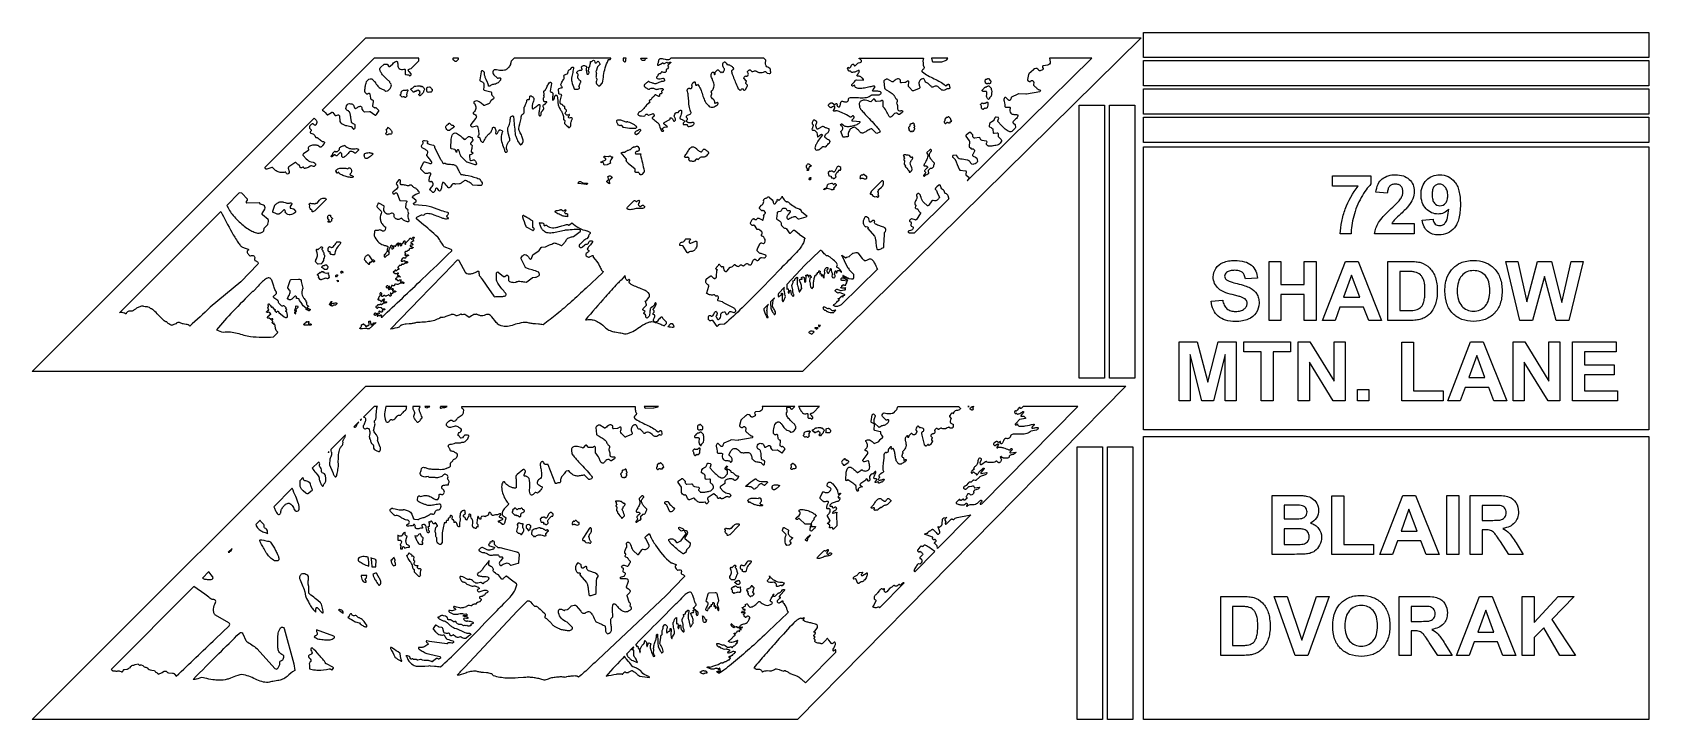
# Model space of a CAD drawing. Extents: x -22 to 58, y -5 to 29.
import ezdxf

# ---------------------------------------------------------------- set-up
doc = ezdxf.new("R2010")
doc.units = 0
doc.header["$LTSCALE"] = 100
doc.layers.add('LAYER_1', color=1, linetype='CONTINUOUS')

msp = doc.modelspace()

# ---------------------------------------------------------------- linework, layer by layer
at = {"layer": 'LAYER_1', "color": 7}
for points in [[(33.000209, 28.999998), (58.000209, 28.999998), (58.000209, 27.749998), (33.000209, 27.749998), (33.000209, 28.999998)], [(-5.497102, 28.727045), (32.877996, 28.727002), (16.126968, 12.228144), (-21.998087, 12.22814), (-5.497102, 28.727045)], [(33.000209, 27.599998), (58.000209, 27.599998), (58.000209, 26.349998), (33.000209, 26.349998), (33.000209, 27.599998)], [(33.000209, 26.199998), (58.000209, 26.199998), (58.000209, 24.949998), (33.000209, 24.949998), (33.000209, 26.199998)], [(29.817248, 25.400002), (31.067245, 25.400002), (31.067245, 11.900002), (29.817248, 11.900002), (29.817248, 25.400002)], [(31.317248, 25.400002), (32.567245, 25.400002), (32.567245, 11.900002), (31.317248, 11.900002), (31.317248, 25.400002)], [(33.000209, 24.799998), (58.000209, 24.799998), (58.000209, 23.549998), (33.000209, 23.549998), (33.000209, 24.799998)], [(33.000205, 23.343573), (58.000205, 23.343573), (58.000205, 9.343392), (33.000205, 9.343392), (33.000205, 23.343573)], [(-5.497102, 11.498908), (32.127996, 11.498865), (15.876968, -4.999994), (-21.998087, -4.999998), (-5.497102, 11.498908)], [(33.000217, 9.000184), (58.000198, 9.000184), (58.000198, -4.999998), (33.000217, -4.999998), (33.000217, 9.000184)], [(29.717248, 8.500002), (30.967245, 8.500002), (30.967245, -4.999998), (29.717248, -4.999998), (29.717248, 8.500002)], [(31.217248, 8.500002), (32.467245, 8.500002), (32.467245, -4.999998), (31.217248, -4.999998), (31.217248, 8.500002)]]:
    msp.add_lwpolyline(points, close=True, dxfattribs=at)
at = {"layer": 'LAYER_1', "color": 0}
for points in [[(-5.082929, 27.727069), (-7.65642, 25.153903, -0.070301), (-7.506205, 25.027041), (-7.418118, 24.932058, 0.199497), (-7.385549, 24.916912, 0.166697), (-7.347995, 24.928203), (-7.190732, 25.036892, -0.180697), (-7.150423, 25.047868, -0.213596), (-7.117032, 25.028967), (-7.021641, 24.897431, 0.165556), (-6.997554, 24.880236, 0.147924), (-6.966118, 24.88077), (-6.863566, 24.911352, -0.226692), (-6.820634, 24.906416, -0.244728), (-6.799252, 24.87097), (-6.771083, 24.583101, 0.086179), (-6.628185, 24.454453, 0.07947), (-6.491737, 24.399401), (-6.426, 24.38659), (-6.361956, 24.37672, -0.059657), (-6.239055, 24.345187, -0.109081), (-6.223208, 24.334172), (-6.124154, 24.228553, 0.170524), (-6.0969, 24.214167, 0.145436), (-6.06413, 24.219215, 0.277595), (-6.025972, 24.273328), (-6.018295, 24.398676, 0.3098), (-6.043205, 24.444865), (-6.12022, 24.481233, -0.075544), (-6.20342, 24.54744, -0.063797), (-6.203626, 24.547721), (-6.203837, 24.54816), (-6.204282, 24.5495), (-6.207542, 24.569525), (-6.231986, 24.785044, 0.021323), (-6.260034, 24.956806, 0.031454), (-6.278088, 25.022221, 0.034927), (-6.288197, 25.045599, 0.072308), (-6.299055, 25.061152, 0.037318), (-6.355249, 25.11179, 0.087197), (-6.394468, 25.131817, -0.20899), (-6.463802, 25.191179, -0.187832), (-6.469776, 25.287397), (-6.447607, 25.361944, -0.209443), (-6.364673, 25.461105, -0.23875), (-6.243532, 25.466856, 0.060738), (-6.23048, 25.46292), (-6.220929, 25.462053, -0.312267), (-6.110397, 25.393097), (-6.052944, 25.263081, 0.250115), (-6.019948, 25.236487, 0.208268), (-5.974654, 25.246392, -0.046748), (-5.838676, 25.326345, -0.087306), (-5.775931, 25.342918, -0.217059), (-5.72863, 25.32688, -0.047324), (-5.697352, 25.290381, -0.090273), (-5.68502, 25.264349, -0.097833), (-5.684285, 25.244448), (-5.687798, 25.226341, 0.186918), (-5.678177, 25.178161, 0.075224), (-5.597366, 25.085116, 0.210932), (-5.561137, 25.072605), (-5.314461, 25.085356, -0.171085), (-5.283607, 25.07692), (-5.046232, 24.912656, 0.22129), (-5.004358, 24.905845, 0.187372), (-4.966452, 24.932467), (-4.859122, 25.087558, 0.162321), (-4.847851, 25.124172, 0.191248), (-4.861779, 25.156592), (-4.923409, 25.218223, 0.038396), (-4.959231, 25.249852, 0.082709), (-4.983481, 25.262976, 0.125271), (-5.000444, 25.264063, 0.03678), (-5.007531, 25.262113), (-5.014404, 25.259577, -0.208191), (-5.050461, 25.259755, -0.063544), (-5.081128, 25.27735, -0.032191), (-5.125933, 25.315238, -0.250875), (-5.140208, 25.357899), (-5.109976, 25.584715, 0.305234), (-5.131122, 25.632828, 0.106819), (-5.149708, 25.639856, -0.158159), (-5.214878, 25.67162, -0.158441), (-5.247484, 25.736274), (-5.282437, 25.940077, 0.276089), (-5.310744, 25.975708, 0.23804), (-5.359504, 25.971176), (-5.390795, 25.95329, -0.151885), (-5.425233, 25.945226, -0.178134), (-5.454948, 25.958935), (-5.519452, 26.023444, -0.107135), (-5.528256, 26.038576, -0.049429), (-5.533866, 26.06214, -0.0422), (-5.536741, 26.129586, -0.031091), (-5.517727, 26.31092, -0.021314), (-5.482121, 26.487832), (-5.464254, 26.54975), (-5.456383, 26.569721, -0.078799), (-5.44963, 26.580708), (-5.380051, 26.650285, -0.152809), (-5.282269, 26.708147, -0.168908), (-5.197756, 26.694404, -0.084555), (-5.128167, 26.639654, -0.031069), (-5.075158, 26.574494, 0.157351), (-5.06614, 26.568455, -0.027175), (-5.043959, 26.563161, -0.188149), (-5.036358, 26.555549, 0.086268), (-4.893968, 26.33382, 0.084435), (-4.74803, 26.22399, 0.023095), (-4.626491, 26.171357, -0.048175), (-4.583605, 26.149395, -0.129677), (-4.5573, 26.121219, 0.172787), (-4.535443, 26.099945, 0.157078), (-4.503594, 26.096766), (-4.425967, 26.112934), (-4.39387, 26.122357), (-4.382226, 26.12742, 0.072486), (-4.374555, 26.132723, 0.061746), (-4.294264, 26.229203), (-4.242995, 26.319049, 0.106441), (-4.228629, 26.40377, 0.151811), (-4.248534, 26.450352), (-4.281206, 26.489113, -0.122471), (-4.305137, 26.550373), (-4.473036, 26.705237, -0.029892), (-4.662806, 26.902965, -0.033822), (-4.738245, 27.006126, -0.062276), (-4.785974, 27.10587, -0.117145), (-4.794936, 27.197487, -0.158307), (-4.75407, 27.276266), (-4.751658, 27.278734), (-4.60392, 27.41453, -0.207163), (-4.55939, 27.431545), (-4.450705, 27.42636, -0.260436), (-4.412276, 27.404597), (-4.364326, 27.327227, 0.263059), (-4.325248, 27.305463, 0.213507), (-4.279465, 27.32438), (-4.156452, 27.447392, -0.049341), (-4.072225, 27.519837), (-4.003508, 27.55947, -0.218037), (-3.957834, 27.564978, -0.253811), (-3.928012, 27.534828, -0.065139), (-3.912655, 27.4434), (-3.910999, 27.361275, 0.209092), (-3.847441, 27.208015, 0.200481), (-3.733844, 27.159418, 0.074611), (-3.607952, 27.18047, -0.235054), (-3.563637, 27.173656, -0.248775), (-3.54437, 27.134852), (-3.543094, 26.95442, 0.205054), (-3.528776, 26.919616, 0.204012), (-3.493272, 26.906656, -0.095324), (-3.37791, 26.893544, -0.137976), (-3.335604, 26.86445, 0.035684), (-3.32595, 26.853633, 0.237092), (-3.315483, 26.850488, 0.072359), (-3.307957, 26.853009, 0.034972), (-3.297844, 26.858906), (-3.266673, 26.882774, 0.198263), (-3.243201, 26.924322, 0.239821), (-3.256472, 26.965541), (-3.338154, 27.047281, -0.047009), (-3.374237, 27.089632, -0.089028), (-3.390263, 27.123171, -0.301591), (-3.375429, 27.169367, -0.09682), (-3.320221, 27.196976), (-3.251205, 27.217105, 0.130341), (-3.223579, 27.233766), (-2.883386, 27.57651, 0.214399), (-2.864768, 27.622483), (-2.869113, 27.727066), (-5.082929, 27.727069)], [(-0.914555, 27.727066), (-1.17515, 27.727066), (-1.182063, 27.700774, 0.15739), (-1.178948, 27.662203, 0.105276), (-1.156688, 27.632086, 0.035348), (-1.124062, 27.606625), (-1.08985, 27.582022, 0.17981), (-1.074843, 27.576892), (-1.011886, 27.576349, 0.201576), (-0.989661, 27.585927), (-0.907515, 27.668077, 0.181345), (-0.898089, 27.688207, 0.218865), (-0.904965, 27.707262), (-0.907708, 27.710109, -0.198711), (-0.914555, 27.727066)], [(6.632123, 27.727058), (1.855464, 27.727062), (1.716827, 27.593231, 0.146634), (1.698563, 27.561672, -0.030125), (1.660167, 27.407218, -0.113095), (1.550614, 27.244703), (1.480925, 27.175015, -0.097068), (1.435865, 27.146718, -0.050527), (1.371887, 27.128436, -0.048341), (1.209317, 27.116505, -0.055542), (0.900724, 27.153305, 0.305602), (0.837387, 27.129045), (0.817087, 27.102069, 0.20331), (0.785882, 26.992762, 0.243497), (0.842166, 26.905869, -0.063612), (0.851445, 26.898813), (1.004473, 26.745785, 0.306889), (1.060185, 26.736097, -0.059175), (1.114948, 26.751307, -0.109154), (1.152585, 26.749372, -0.168214), (1.174818, 26.733645, -0.135606), (1.18337, 26.70748, -0.12637), (1.166313, 26.637257, -0.082491), (1.115189, 26.565538, -0.084119), (0.979193, 26.46241, -0.083369), (0.874888, 26.432861, 0.043631), (0.776296, 26.415131, 0.099874), (0.657441, 26.347463, -0.141332), (0.614969, 26.329967, -0.129284), (0.595791, 26.332472, -0.24181), (0.58528, 26.345317, 0.039319), (0.528622, 26.522641), (0.463592, 26.669394, -0.030548), (0.407424, 26.81004, -0.06156), (0.377355, 26.969045), (0.378461, 27.003861, 0.079859), (0.376561, 27.018509, 0.132111), (0.368453, 27.031026), (0.306339, 27.087876, 0.304662), (0.249973, 27.095124, 0.253741), (0.211248, 27.046738), (0.145142, 26.658837, 0.155186), (0.148898, 26.627495, 0.172108), (0.170134, 26.60627, -0.050645), (0.302494, 26.529395, -0.180675), (0.351121, 26.457951, -0.077117), (0.350931, 26.355082), (0.343441, 26.280347), (0.336839, 26.183935, 0.171818), (0.345931, 26.152244, 0.178776), (0.372934, 26.134762), (0.690464, 26.059399, -0.166467), (0.715984, 26.04388, -0.161382), (0.726505, 26.015435, 0.029939), (0.730108, 25.934045, 0.159109), (0.775355, 25.860105), (0.831741, 25.801869, -0.240374), (0.844524, 25.760483, -0.196662), (0.820591, 25.719069), (0.70341, 25.625231, 0.125277), (0.684387, 25.600778), (0.657764, 25.542081, -0.240667), (0.54387, 25.449026, 0.050942), (0.534481, 25.446313), (0.383052, 25.388294, -0.282567), (0.330462, 25.395515), (0.217488, 25.493084, 0.044769), (0.113329, 25.568608, 0.253818), (-0.113452, 25.58401, 0.309171), (-0.153559, 25.523923, 0.265369), (-0.130602, 25.48409, -0.20383), (-0.077575, 25.416459, -0.027783), (-0.053935, 25.321995, -0.069746), (-0.049099, 25.229585, -0.103545), (-0.077382, 25.139396, -0.093125), (-0.153098, 25.051601, 0.26761), (-0.175948, 24.995045, 0.155908), (-0.163139, 24.969089, 0.158525), (-0.137386, 24.95616), (-0.119854, 24.95312, -0.297527), (-0.027452, 24.871841, -0.2494), (-0.055948, 24.74012), (-0.295027, 24.434227, 0.184084), (-0.308462, 24.392771, 0.22331), (-0.289925, 24.357805), (-0.259208, 24.334794, 0.224826), (-0.217579, 24.326597), (-0.021047, 24.369478, -0.186308), (0.015899, 24.364503, -0.202132), (0.037462, 24.336041), (0.067346, 24.218503, -0.026164), (0.092325, 24.081766, -0.061027), (0.09458, 23.953576, -0.163838), (0.056292, 23.86168), (0.043756, 23.849742), (0.051138, 23.834762, 0.262669), (0.091, 23.807541, 0.055724), (0.102402, 23.807652, -0.193702), (0.13836, 23.798116, -0.193824), (0.157732, 23.766376), (0.175835, 23.658774, 0.298489), (0.211657, 23.618774), (0.216618, 23.617392, -0.220635), (0.249048, 23.591203, 0.284595), (0.292224, 23.563172, 0.284505), (0.337245, 23.588113, -0.011087), (0.467666, 23.81664, -0.037129), (0.545294, 23.923322, -0.079345), (0.632256, 23.999431, 0.142238), (0.734949, 24.120306, 0.062618), (0.783359, 24.268148, -0.307635), (0.822488, 24.307223, -0.308847), (0.873698, 24.28614, -0.053695), (0.924872, 24.192404, -0.141026), (0.938393, 24.099487), (0.929382, 24.031912, 0.175427), (0.937704, 23.998985, 0.175205), (0.96526, 23.979105, 0.174741), (0.999075, 23.981211, 0.17485), (1.023713, 24.004506, -0.012204), (1.100812, 24.148903, -0.17613), (1.126604, 24.170994, -0.176094), (1.160623, 24.171266), (1.237312, 24.14516, -0.212266), (1.266402, 24.119053, -0.210227), (1.267784, 24.079947, 0.043564), (1.225712, 23.936156), (1.213675, 23.86584), (1.202627, 23.786892, 0.050419), (1.202193, 23.777231, 0.074862), (1.280275, 23.433881), (1.338616, 23.276423, -0.026345), (1.389985, 23.110356, 0.193216), (1.411541, 23.080231, 0.192754), (1.447981, 23.073208), (1.47476, 23.078609, 0.263386), (1.510992, 23.109951, 0.26489), (1.504232, 23.157416, -0.139126), (1.474819, 23.252335, -0.072861), (1.486452, 23.383122, -0.150686), (1.626406, 23.636876, 0.161408), (1.641764, 23.66271, 0.068444), (1.642936, 23.681903, 0.057355), (1.622981, 23.776077), (1.570148, 23.956941, -0.045878), (1.532194, 24.15371, -0.05464), (1.534087, 24.241937, -0.096836), (1.558048, 24.314794, 0.057673), (1.613645, 24.449598, 0.031863), (1.644908, 24.591163, 0.013968), (1.668009, 24.796322, -0.073054), (1.668479, 24.797697), (1.669593, 24.799686), (1.673601, 24.805237, -0.088518), (1.73219, 24.855157, -0.068231), (1.757863, 24.865552, -0.122578), (1.78271, 24.86584, -0.156507), (1.804394, 24.85183, -0.105487), (1.820575, 24.819333, -0.067156), (1.822556, 24.806873, 0.023944), (1.855584, 24.410089, -0.016894), (1.894818, 24.019105, 0.060882), (1.927693, 23.856752, 0.033801), (1.992016, 23.696744, 0.033838), (2.125462, 23.462002, 0.191247), (2.155794, 23.440924, 0.192683), (2.192271, 23.446423, 0.259752), (2.290234, 23.603802, 0.105446), (2.25167, 23.816687, 0.030306), (2.154296, 24.031303, -0.024977), (2.075831, 24.193873, -0.153586), (2.074224, 24.222498, 0.01051), (2.189407, 24.74186), (2.2042, 24.836383, 0.040573), (2.204539, 24.851869, -0.167897), (2.211488, 24.882483, -0.069611), (2.262468, 24.937966, -0.02178), (2.320468, 24.98403, 0.238007), (2.34093, 25.022566), (2.348992, 25.278281, -0.095468), (2.352599, 25.296053, -0.020827), (2.433914, 25.463969, 0.117029), (2.472713, 25.624255, -0.21843), (2.489485, 25.660723, -0.218094), (2.527666, 25.673128), (2.558709, 25.670034, 0.198769), (2.595195, 25.68108, 0.198158), (2.613363, 25.714597), (2.624028, 25.817144, -0.260383), (2.650756, 25.856412, -0.261492), (2.698248, 25.855541, -0.051122), (2.767302, 25.808554, -0.109987), (2.815019, 25.74636, -0.135512), (2.826746, 25.660784, -0.089655), (2.787831, 25.543652, 0.077968), (2.743137, 25.399355, 0.044154), (2.734449, 25.263137, 0.307422), (2.765906, 25.21779, 0.307314), (2.819957, 25.229077, -0.075799), (3.020181, 25.390274, 0.116537), (3.037221, 25.405852, -0.173848), (3.064251, 25.42596, -0.174258), (3.097874, 25.424167, -0.17382), (3.122893, 25.401591, -0.1741), (3.127724, 25.368266, 0.016724), (3.08787, 25.138098, 0.051287), (3.078689, 24.91971, 0.186433), (3.094226, 24.887344, 0.186386), (3.127509, 24.873826, 0.185759), (3.161205, 24.885921, 0.185856), (3.178091, 24.917515), (3.193209, 25.036022, -0.166833), (3.206748, 25.06438, 0.052411), (3.28256, 25.16054, 0.076096), (3.309973, 25.222871, 0.186967), (3.305312, 25.279309), (3.303359, 25.282624), (3.303114, 25.28303, -0.080648), (3.282689, 25.334845, -0.123477), (3.284142, 25.374732, -0.165742), (3.33191, 25.431705), (3.404881, 25.47991, 0.13814), (3.461516, 25.545309, 0.137389), (3.463451, 25.556606, 0.217457), (3.458854, 25.563438, 0.106106), (3.448911, 25.566729, 0.041202), (3.434809, 25.567409), (3.360535, 25.562538, -0.162418), (3.330671, 25.573045, -0.162623), (3.313264, 25.599502, -0.055228), (3.301134, 25.742058, -0.246925), (3.321784, 25.782517, 0.217342), (3.342406, 25.816983, 0.217453), (3.330985, 25.855541, -0.141652), (3.320048, 25.880266, -0.186825), (3.327185, 25.914376, 0.192557), (3.334535, 25.949356), (3.318228, 26.055978, -0.308698), (3.341705, 26.105667), (3.388977, 26.137416, 0.138112), (3.405095, 26.157502, -0.014065), (3.484979, 26.332052, -0.074485), (3.60567, 26.513785, -0.157037), (3.632912, 26.527813, -0.158181), (3.663146, 26.523015, -0.158452), (3.68518, 26.501759, -0.157155), (3.690366, 26.47159, 0.007362), (3.639618, 26.091719, 0.271756), (3.6597, 26.046294, 0.214676), (3.698505, 26.037281, -0.212539), (3.736906, 26.029167, -0.212416), (3.757582, 25.995845), (3.770256, 25.90594, -0.102945), (3.768981, 25.886373, 0.033929), (3.741373, 25.748131, 0.073509), (3.741462, 25.676631, 0.129461), (3.751047, 25.654783, 0.24512), (3.769303, 25.647727, 0.047138), (3.769657, 25.647751), (3.771693, 25.647944, 0.217203), (3.807676, 25.669913, 0.082766), (3.830721, 25.716735, 0.052438), (3.849063, 25.810738, -0.124454), (3.856552, 25.832884), (3.882906, 25.873672, -0.154097), (3.905926, 25.892883, -0.154014), (3.935846, 25.895137, -0.153768), (3.961876, 25.880153, -0.154809), (3.974331, 25.852856, 0.00661), (4.035363, 25.416785, 0.07963), (4.097989, 25.243601, 0.014585), (4.187384, 25.095944, -0.059718), (4.263225, 24.939819, -0.100669), (4.285185, 24.741231, 0.057681), (4.286072, 24.708893, 0.091967), (4.293297, 24.687156, 0.237509), (4.320685, 24.668719, -0.239244), (4.356721, 24.643699, -0.239221), (4.359138, 24.599873), (4.33661, 24.546522, 0.304405), (4.346382, 24.492684, 0.006197), (4.52885, 24.306684, 0.168486), (4.558192, 24.292255, 0.169279), (4.590075, 24.299298, 0.125224), (4.637783, 24.346722, 0.171289), (4.653009, 24.436967, -0.114994), (4.667807, 24.566014, -0.039078), (4.726303, 24.700172, 0.297593), (4.721284, 24.753388, 0.297204), (4.670917, 24.771569, -0.058828), (4.582937, 24.760498, -0.261507), (4.541855, 24.784758, -0.262237), (4.539842, 24.832356, -0.037698), (4.569239, 24.879086, 0.054212), (4.591855, 24.915611, 0.083983), (4.593116, 24.921648, 0.176907), (4.591731, 24.926047, 0.162668), (4.587255, 24.928609, 0.075007), (4.579245, 24.929133, 0.052926), (4.550841, 24.923268), (4.502964, 24.906852, -0.205978), (4.464618, 24.908124, -0.060669), (4.40028, 24.944813, -0.183818), (4.373626, 24.984212, -0.165095), (4.384279, 25.034082, -0.053261), (4.431863, 25.102184, 0.250428), (4.441552, 25.146991, 0.251891), (4.41067, 25.180912, -0.179038), (4.362431, 25.219686, -0.203519), (4.35691, 25.283191, 0.264577), (4.345893, 25.330302, 0.229199), (4.306653, 25.346691, -0.193812), (4.27148, 25.358737, -0.193317), (4.254363, 25.391766, 0.120887), (4.246567, 25.413828, 0.270606), (4.203342, 25.436974, -0.156979), (4.160458, 25.448132, -0.150122), (4.135463, 25.480495, -0.081166), (4.125487, 25.529317, -0.04287), (4.127659, 25.589853, -0.059509), (4.20041, 25.854242, 0.210582), (4.199295, 25.893399, 0.21096), (4.170177, 25.919695), (4.090528, 25.946373, -0.312781), (4.055988, 25.990526), (4.045318, 26.174813, -0.162268), (4.053342, 26.20516, -0.16211), (4.078075, 26.224451), (4.155903, 26.250969, -0.047595), (4.222666, 26.267109), (4.22793, 26.267163, 0.112257), (4.233552, 26.267928, 0.256064), (4.235814, 26.270644, 0.135002), (4.235148, 26.275154, 0.047862), (4.231991, 26.281297), (4.203151, 26.319016, -0.048836), (4.169265, 26.370117, -0.160957), (4.158185, 26.424397, -0.06702), (4.185341, 26.492236, -0.018659), (4.285714, 26.659055, 0.024174), (4.319434, 26.716667), (4.320248, 26.718294), (4.32063, 26.719109, 0.129089), (4.326643, 26.773483, 0.045204), (4.314764, 26.832274, -0.18323), (4.317616, 26.867557, -0.182883), (4.343181, 26.892058), (4.479299, 26.952899, 0.284807), (4.5082, 26.995585, -0.113381), (4.534339, 27.104794, -0.21654), (4.629775, 27.17377, 0.195774), (4.659571, 27.195152), (4.697052, 27.256727, -0.212662), (4.728528, 27.280388, -0.191392), (4.763698, 27.276049), (4.767962, 27.27347), (4.7697, 27.272384, -0.155609), (4.789382, 27.249172, -0.156338), (4.791705, 27.218899, 0.004804), (4.730853, 26.943614, 0.024263), (4.682724, 26.670345), (4.682587, 26.668577), (4.682535, 26.667873), (4.682505, 26.66714, 0.066439), (4.697234, 26.564532, 0.038106), (4.823889, 26.211234, 0.307573), (4.870378, 26.18092, 0.033344), (4.976151, 26.188588, 0.043159), (5.028947, 26.200713, 0.110981), (5.066091, 26.221251, 0.241339), (5.084364, 26.265716, 0.148006), (5.067284, 26.300435, -0.293621), (5.05917, 26.352781), (5.102003, 26.441555, 0.028526), (5.138605, 26.521105, 0.050377), (5.147519, 26.554287, 0.108056), (5.146413, 26.581405, 0.167548), (5.132468, 26.601204, 0.116859), (5.102863, 26.612431, -0.287439), (5.063646, 26.646541, 0.088331), (5.036639, 26.694036, -0.039012), (5.007227, 26.734261, -0.141274), (4.99458, 26.788464, -0.089956), (5.01787, 26.877888, 0.072121), (5.021559, 26.892274, 0.299565), (4.99735, 26.940577, -0.214068), (4.945981, 27.006384, -0.276892), (4.95963, 27.054553, -0.129162), (5.070345, 27.118535, -0.035198), (5.119657, 27.128146), (5.160898, 27.133152, 0.081022), (5.191039, 27.141292, 0.215926), (5.207047, 27.160302, 0.122256), (5.205893, 27.197919, 0.041603), (5.184548, 27.26188, -0.19587), (5.184387, 27.299292, -0.194838), (5.210323, 27.32636), (5.282237, 27.359742, -0.222199), (5.323268, 27.360719), (5.397082, 27.331247, -0.169735), (5.422085, 27.309841, -0.169829), (5.428157, 27.277487, 0.082046), (5.439528, 26.967876, 0.152692), (5.452673, 26.941341, 0.152609), (5.478741, 26.927199, 0.151992), (5.50823, 26.929949, 0.152575), (5.530816, 26.949208), (5.545745, 26.974116), (5.546205, 26.974959, 0.183471), (5.557328, 27.02666, 0.125031), (5.538538, 27.059723), (5.526905, 27.073957, -0.077621), (5.518568, 27.089163, -0.123878), (5.517119, 27.107218, -0.096073), (5.52615, 27.129998), (5.526638, 27.130809), (5.526882, 27.131215), (5.527563, 27.132223, 0.158784), (5.548854, 27.198937, 0.129191), (5.534656, 27.239627), (5.526539, 27.2529, -0.059404), (5.524377, 27.258238, -0.128044), (5.524299, 27.262891, -0.144067), (5.526919, 27.266991, -0.079859), (5.532852, 27.270674, -0.05507), (5.557114, 27.277326, 0.153111), (5.583449, 27.291201, 0.152425), (5.596981, 27.317676), (5.613917, 27.425233, 0.038221), (5.621917, 27.52829), (5.6217, 27.531219, -0.11191), (5.623241, 27.551449, -0.199065), (5.63162, 27.561249, -0.135551), (5.644415, 27.563171, -0.062124), (5.659205, 27.55977, 0.166493), (5.691434, 27.559461, 0.165397), (5.717009, 27.579038), (5.729355, 27.597467, -0.290124), (5.776846, 27.619337, -0.290307), (5.817878, 27.586935), (5.843713, 27.517573, 0.300375), (5.88713, 27.48544, 0.300959), (5.934406, 27.511494), (5.950528, 27.54129, -0.290605), (5.995898, 27.567613, -0.29151), (6.039724, 27.538822), (6.08461, 27.445794, -0.165167), (6.089267, 27.414277, -0.164748), (6.073595, 27.386526), (5.992505, 27.314828, 0.135389), (5.977878, 27.293959), (5.900485, 27.07751, 0.218413), (5.903548, 27.037431, -0.131102), (5.917885, 26.957057), (5.913754, 26.911507), (5.906938, 26.865309, 0.049713), (5.899791, 26.779741, 0.210491), (5.925532, 26.717912, -0.164446), (5.942125, 26.690736, -0.164866), (5.93861, 26.659081, 0.215274), (5.929421, 26.452745, 0.277186), (6.06708, 26.351616, 0.248327), (6.109413, 26.368494), (6.204505, 26.479813, 0.12546), (6.214921, 26.501356, 0.024514), (6.276063, 26.869097), (6.276228, 26.870455), (6.27628, 26.871215, -0.047445), (6.361486, 27.241618, -0.016987), (6.499646, 27.62729, -0.15876), (6.519198, 27.651293, -0.158954), (6.549228, 27.658959), (6.57737, 27.657517, 0.192104), (6.612184, 27.669816, 0.191634), (6.629063, 27.702648), (6.632123, 27.727058)], [(7.393114, 27.727058), (7.2372, 27.727058, -0.086184), (7.241256, 27.710002), (7.249209, 27.608755, 0.194068), (7.265627, 27.57627), (7.289887, 27.55429, 0.289096), (7.34115, 27.544491, 0.290298), (7.373146, 27.585822, -0.019572), (7.393114, 27.727058)], [(14.20213, 27.727049), (9.602157, 27.727053, -0.16624), (9.537596, 27.661839, -0.114103), (9.448558, 27.644068, -0.0461), (9.345461, 27.655594), (9.238721, 27.678272, 0.034668), (9.138757, 27.693957, 0.109961), (9.055987, 27.684503, 0.198587), (9.000826, 27.631765, 0.117427), (8.983693, 27.517597, -0.128658), (8.978646, 27.49388, 0.042481), (8.949742, 27.423005, 0.047982), (8.945195, 27.400021, 0.094788), (8.946381, 27.38431, 0.165886), (8.952651, 27.375099, 0.141428), (8.963351, 27.371616, 0.105115), (8.995439, 27.378746, 0.042338), (9.084119, 27.427764), (9.170721, 27.48194, -0.165231), (9.202247, 27.48801, -0.165556), (9.230859, 27.47342, 0.116122), (9.249988, 27.461562, 0.21973), (9.290209, 27.46471), (9.399783, 27.522245), (9.407322, 27.525576, -0.034978), (9.409356, 27.52624, -0.068383), (9.409905, 27.526301, -0.105286), (9.410059, 27.526262, 0.21156), (9.410059, 27.526262, 0.236148), (9.436481, 27.492931, 0.225421), (9.478106, 27.49271, -0.035202), (9.561216, 27.525026, -0.074905), (9.587968, 27.52934, -0.129815), (9.595663, 27.527292, -0.238951), (9.598816, 27.521967), (9.598921, 27.521152, -0.117709), (9.59683, 27.508529, -0.056459), (9.588794, 27.493633, -0.04728), (9.559342, 27.459446, -0.030605), (9.478134, 27.390431, 0.198227), (9.458984, 27.357487, 0.198581), (9.468532, 27.320637, -0.278467), (9.476381, 27.241762, -0.204507), (9.402882, 27.178137, 0.175062), (9.376767, 27.156588, 0.174845), (9.370535, 27.12321, -0.061686), (9.372838, 27.07787, -0.098196), (9.364149, 27.045745, -0.23254), (9.320726, 27.01452, -0.097716), (9.254121, 27.016298, -0.037984), (9.178189, 27.037837, 0.251466), (9.132567, 27.03162, 0.211002), (9.111968, 26.998058, -0.165353), (9.097789, 26.969291, -0.165271), (9.068934, 26.955285), (9.022606, 26.949778, 0.307768), (8.980032, 26.914199), (8.964887, 26.859869, -0.172325), (8.947303, 26.833006), (8.910505, 26.804133, 0.291963), (8.892646, 26.754467, 0.292653), (8.929228, 26.716369, 0.148973), (9.208795, 26.728144, -0.250435), (9.253981, 26.720467, -0.250251), (9.273898, 26.679219, 0.110338), (9.278157, 26.657699, -0.069972), (9.287095, 26.627884, -0.118597), (9.285286, 26.605619, -0.131972), (9.274182, 26.589649, -0.084458), (9.25524, 26.578715, -0.061795), (9.199651, 26.566933), (9.130153, 26.560219, 0.08158), (9.115771, 26.55653, -0.018552), (8.893054, 26.469677, -0.051266), (8.835606, 26.454873, -0.05563), (8.808569, 26.458213, -0.030574), (8.656837, 26.502785), (8.553206, 26.540494), (8.506247, 26.561144, -0.060878), (8.500213, 26.565187, 0.138364), (8.498191, 26.56628, 0.0848), (8.495335, 26.56642, 0.073649), (8.487336, 26.564049, 0.04571), (8.463675, 26.55018, 0.026569), (8.397615, 26.497703), (8.329264, 26.434675, 0.032199), (8.285855, 26.38801, 0.185526), (8.278592, 26.364834, 0.123338), (8.28767, 26.33969, 0.083057), (8.340496, 26.286506, 0.013704), (8.484366, 26.189605, 0.161621), (8.514659, 26.180439, 0.162202), (8.54426, 26.191423, -0.091875), (8.626505, 26.236587, -0.182579), (8.740217, 26.231884, 0.005376), (8.74111, 26.231478), (8.813329, 26.199475, 0.058459), (8.864931, 26.180933, 0.090342), (8.923722, 26.180926, 0.035383), (9.017509, 26.20453, -0.091792), (9.153833, 26.223502, -0.081632), (9.194474, 26.213816, -0.120356), (9.218677, 26.196067, -0.297067), (9.223507, 26.150543, -0.205376), (9.179788, 26.115251, 0.313462), (9.145323, 26.071017, 0.167296), (9.15352, 26.03986, -0.24673), (9.159028, 25.995002, -0.246189), (9.126189, 25.964015), (9.081787, 25.95053, 0.083493), (9.056577, 25.938436, 0.209924), (9.047211, 25.921416, 0.082166), (9.050342, 25.893156, -0.26497), (9.037232, 25.846884, -0.263511), (8.991209, 25.833101, -0.052039), (8.979177, 25.83764), (8.879845, 25.895207, 0.059978), (8.851481, 25.908356, 0.166157), (8.819292, 25.90459, 0.166951), (8.796307, 25.881731, -0.109295), (8.711268, 25.782475), (8.665253, 25.740822, 0.068109), (8.624312, 25.68542, -0.264961), (8.58252, 25.659369, 0.285145), (8.539374, 25.631416, 0.283812), (8.543689, 25.580266), (8.547945, 25.574373, -0.198413), (8.556656, 25.537364, -0.198171), (8.536846, 25.504931), (8.392127, 25.398255, 0.086381), (8.380264, 25.386069, -0.049392), (8.222126, 25.182481, -0.053964), (8.02452, 25.032931, 0.099993), (8.010953, 25.020066), (7.979316, 24.977517, 0.239962), (7.970627, 24.934369, 0.239962), (7.999449, 24.901097, 0.12414), (8.314157, 24.863077), (8.330745, 24.900663, -0.153458), (8.366509, 24.940987, -0.196662), (8.412721, 24.951002, -0.061163), (8.434513, 24.944259, -0.07809), (8.461189, 24.922778, 0.0197), (8.492342, 24.896998, 0.04588), (8.692968, 24.973558, -0.276899), (8.743091, 24.970053, -0.276387), (8.764827, 24.924758, 0.058344), (8.765346, 24.91236, 0.081504), (8.770587, 24.896592, -0.173689), (8.775516, 24.863424, -0.173236), (8.758181, 24.834691), (8.6835, 24.771734, 0.091918), (8.672509, 24.757758, -0.006292), (8.862204, 24.607933, -0.02279), (9.010099, 24.478785, -0.073847), (9.014219, 24.472318), (9.031543, 24.424587, 0.018765), (9.102782, 24.209112), (9.123486, 24.164639, 0.068096), (9.144316, 24.134794), (9.166355, 24.112758, 0.247391), (9.203562, 24.103234, 0.15187), (9.246571, 24.126869), (9.251863, 24.132105), (9.20845, 24.177759, -0.036357), (9.195329, 24.194271, -0.085165), (9.188507, 24.208908, -0.119721), (9.188416, 24.223425, -0.082027), (9.195487, 24.239574, -0.049848), (9.232842, 24.283778, -0.184861), (9.282528, 24.309369), (9.44085, 24.322176), (9.268823, 24.457892, -0.182562), (9.25608, 24.478938, -0.132768), (9.258945, 24.507822, -0.192385), (9.303153, 24.557727), (9.524213, 24.669369, 0.185161), (9.567606, 24.716781, 0.122151), (9.57185, 24.744945, 0.170461), (9.5615, 24.766577), (9.558434, 24.769644, -0.14738), (9.621114, 24.773772, -0.149363), (9.664889, 24.744802, -0.059376), (9.69836, 24.693063), (9.73013, 24.62888, 0.255171), (9.757731, 24.610172, 0.164398), (9.798193, 24.620038, 0.128459), (9.831481, 24.653503, 0.166638), (9.840717, 24.693931, 0.097431), (9.815272, 24.757495, -0.046), (9.78284, 24.819726, -0.153743), (9.779116, 24.897487, -0.106425), (9.839795, 25.00764, -0.166031), (9.885603, 25.038412, -0.115263), (9.909286, 25.039559, -0.148569), (9.927477, 25.029755), (9.94552, 25.011435), (10.029162, 25.11597, -0.199672), (10.083512, 25.148017, -0.152726), (10.109037, 25.143693, -0.183819), (10.124221, 25.125605, -0.137905), (10.131039, 25.008963, -0.047219), (10.095334, 24.89455, 0.032565), (10.060607, 24.796756, 0.085255), (10.057202, 24.758588, 0.173682), (10.070355, 24.72997, 0.177165), (10.16256, 24.680952), (10.184489, 24.676129, -0.120181), (10.269213, 24.630266, -0.154457), (10.280501, 24.613202, -0.120173), (10.280937, 24.589888, -0.171232), (10.252524, 24.543184), (10.236949, 24.529884, 0.241466), (10.20767, 24.466628, 0.2003), (10.220551, 24.442118, 0.186357), (10.248374, 24.434498), (10.381591, 24.441963, -0.148397), (10.405301, 24.437069, -0.172373), (10.41961, 24.419845), (10.431688, 24.378739, 0.080031), (10.438906, 24.363984, 0.044825), (10.456464, 24.34386, 0.108126), (10.457873, 24.34308, 0.043286), (10.46029, 24.342508, 0.035032), (10.467909, 24.341977, 0.051033), (10.566559, 24.354878, 0.035321), (10.647769, 24.377266, 0.035254), (10.68156, 24.392095, 0.071195), (10.705721, 24.409124, 0.094492), (10.752416, 24.473297, 0.115034), (10.757955, 24.501706, 0.185309), (10.747618, 24.524569, 0.230249), (10.684407, 24.546349, 0.037113), (10.6467, 24.540572), (10.604738, 24.531279, -0.232682), (10.391496, 24.572899, -0.151214), (10.379538, 24.588444, -0.118532), (10.37741, 24.610322, -0.171626), (10.401591, 24.65659), (10.408889, 24.664053, 0.151459), (10.432534, 24.707107, 0.247602), (10.423, 24.744376), (10.40102, 24.76636, -0.177498), (10.374585, 24.817661, -0.227686), (10.39828, 24.873908, -0.095171), (10.4747, 24.927036), (10.554457, 24.957897, 0.180542), (10.600157, 25.000502, 0.108636), (10.607835, 25.028284, 0.150446), (10.601756, 25.051873, -0.061811), (10.55454, 25.156773, -0.033314), (10.522559, 25.287954, -0.025764), (10.487849, 25.593506), (10.464719, 25.897226, 0.06211), (10.420264, 26.127813, -0.1838), (10.421718, 26.165607, -0.128067), (10.448512, 26.202199, -0.031857), (10.48228, 26.227613, -0.088649), (10.507626, 26.238965, -0.145987), (10.528877, 26.237409, -0.082024), (10.550359, 26.224097, 0.180823), (10.576343, 26.215739, 0.122355), (10.608189, 26.225376, 0.210339), (10.6512, 26.280541, 0.092548), (10.653682, 26.339029), (10.646225, 26.385616, -0.132293), (10.653609, 26.433745, -0.093536), (10.700618, 26.496856), (10.750673, 26.547578, -0.053606), (10.752165, 26.548648, -0.168701), (10.753104, 26.54886, -0.159117), (10.753777, 26.548441, 0.043721), (10.755472, 26.546627, 0.137386), (10.759548, 26.545033, 0.078013), (10.768299, 26.545487, -0.207796), (10.802096, 26.539105, -0.234472), (10.816087, 26.509908), (10.818505, 26.423208, 0.175602), (10.827346, 26.398587, 0.182796), (10.850252, 26.387058, 0.229111), (10.909331, 26.411399), (10.926374, 26.42844, -0.095363), (11.069867, 26.198483, -0.021756), (11.170304, 25.91199, 0.033317), (11.275677, 25.631093, 0.11372), (11.433977, 25.417927, -0.056514), (11.439837, 25.411702), (11.46853, 25.372873, 0.10256), (11.540192, 25.310342, 0.17054), (11.661781, 25.292506, 0.068565), (11.745304, 25.319778, 0.04949), (11.846114, 25.381538, -0.116726), (11.854679, 25.384772, 0.076659), (11.890075, 25.392392, 0.144064), (11.924268, 25.430545, 0.079691), (11.940734, 25.481946, 0.084946), (11.940031, 25.500997, 0.142022), (11.932877, 25.514489, 0.148052), (11.918902, 25.521577, 0.09063), (11.897735, 25.521417, 0.079537), (11.83235, 25.495974, -0.047509), (11.818056, 25.489978), (11.784535, 25.480128, 0.150138), (11.745566, 25.63727, 0.060167), (11.707599, 25.681766), (11.667066, 25.716894, -0.157931), (11.607565, 25.799092, -0.092388), (11.603231, 25.866186, -0.054512), (11.625595, 25.963959, 0.10652), (11.629382, 25.991988, 0.174476), (11.619434, 26.013322), (11.610937, 26.021817, -0.242389), (11.601143, 26.057815, -0.149235), (11.623095, 26.100081, 0.086192), (11.714109, 26.233281, 0.095131), (11.743662, 26.361391, 0.070871), (11.729669, 26.48407, 0.035851), (11.690041, 26.600977), (11.642693, 26.711772, -0.035734), (11.605539, 26.816115, -0.092599), (11.596491, 26.913665, -0.137484), (11.633464, 27.004081, -0.20617), (11.688768, 27.038053, -0.156634), (11.715076, 27.033519, -0.188267), (11.730288, 27.014558), (11.770342, 26.898026, 0.089242), (11.803503, 26.97351, 0.090269), (11.803541, 26.992253, -0.023826), (11.796539, 27.01527, -0.132965), (11.799902, 27.028956, -0.0574), (11.814774, 27.050369), (11.846359, 27.084215), (11.877863, 27.115723, -0.151326), (11.920885, 27.139347, -0.247576), (11.958106, 27.12986), (12.057406, 27.030566, 0.247506), (12.094658, 27.021059, 0.151414), (12.13765, 27.044648), (12.142859, 27.049856), (12.193445, 27.010403), (12.257866, 27.146794, 0.122817), (12.264676, 27.176927, 0.180201), (12.25502, 27.200609, -0.125955), (12.177378, 27.335745, -0.187719), (12.200366, 27.489403, -0.184254), (12.247689, 27.531628, -0.120507), (12.275485, 27.535632, -0.170837), (12.296812, 27.525388), (12.310488, 27.51171, -0.096638), (12.370134, 27.427097, 0.194382), (12.388997, 27.410043, 0.151113), (12.418059, 27.409455, -0.087856), (12.584347, 27.345114, -0.109057), (12.680646, 27.255424, -0.084318), (12.700535, 27.21089, -0.130255), (12.700509, 27.1718, -0.164276), (12.679764, 27.142079, -0.123014), (12.637492, 27.125656, 0.118102), (12.60962, 27.092596, 0.159351), (12.603327, 27.055667, 0.027229), (12.658342, 26.893903, 0.010962), (12.880527, 26.342858), (12.922288, 26.250418), (12.941981, 26.212978, 0.048694), (12.945799, 26.207897), (13.004252, 26.149444, 0.257942), (13.041812, 26.139998, 0.157952), (13.085095, 26.164124), (13.103198, 26.182605, -0.184287), (13.15313, 26.207573, -0.136228), (13.175894, 26.203388, -0.164346), (13.190496, 26.188113), (13.206807, 26.154923, 0.204389), (13.226049, 26.137504, 0.152766), (13.256142, 26.137609, 0.211033), (13.31028, 26.183116), (13.389387, 26.339403, 0.129396), (13.397114, 26.3715, 0.190103), (13.386402, 26.396553), (13.320268, 26.462092, -0.209036), (13.30952, 26.490818, -0.136802), (13.321653, 26.526869), (13.331748, 26.542609, 0.136387), (13.34383, 26.578552, 0.208231), (13.333157, 26.607247), (13.225964, 26.714444, -0.1413), (13.216643, 26.731133, -0.108253), (13.216764, 26.752951, -0.160644), (13.242462, 26.79694), (13.275665, 26.825883, -0.078348), (13.30002, 26.840081, -0.13347), (13.32116, 26.841773, -0.068317), (13.344717, 26.833195, 0.151362), (13.370914, 26.829561, 0.107955), (13.400185, 26.841176, 0.194381), (13.438992, 26.893384, 0.145112), (13.43668, 26.958319, 0.043908), (13.425672, 26.982739, -0.029834), (13.403105, 27.023949, -0.099507), (13.399204, 27.044125, -0.117528), (13.405331, 27.066273, -0.075126), (13.425316, 27.092085, -0.043885), (13.465794, 27.127215, -0.107624), (13.499068, 27.142419, -0.157556), (13.528932, 27.138338, -0.088377), (13.559181, 27.115613), (13.608898, 27.066062, 0.197094), (13.635488, 27.055335, 0.131925), (13.669198, 27.064762, -0.079628), (13.742218, 27.093521, -0.103034), (13.800226, 27.093362, -0.065257), (13.850734, 27.074479), (13.901258, 27.047065, 0.115346), (14.032401, 27.007424, 0.064981), (14.128048, 27.015584, 0.048039), (14.253764, 27.055991, -0.124835), (14.283083, 27.061341, -0.177039), (14.305788, 27.050916), (14.370048, 26.985841, 0.165291), (14.390209, 26.976045), (14.472842, 26.962502, 0.238056), (14.533303, 26.986494), (14.556752, 27.009833, -0.077225), (14.540319, 27.070641), (14.537431, 27.125424, 0.059471), (14.531673, 27.174266, 0.134367), (14.50663, 27.217247, -0.033485), (14.40238, 27.269423, -0.104348), (14.328383, 27.336067, -0.13449), (14.294668, 27.436524, -0.079049), (14.311268, 27.590137, 0.114542), (14.311936, 27.613486, 0.14872), (14.301962, 27.631195), (14.20213, 27.727049)], [(8.425292, 27.727058, -0.234578), (8.385559, 27.707695, 0.296624), (8.339803, 27.678172), (8.320402, 27.634562, -0.161634), (8.299625, 27.610996, -0.160847), (8.268893, 27.604708), (8.193941, 27.614534, -0.268537), (8.155299, 27.644384), (8.121866, 27.725798), (8.121434, 27.727058), (8.425292, 27.727058)], [(22.101032, 27.727041, 0.067943), (22.08164, 27.573224, 0.023591), (22.091, 27.416837, 0.077233), (22.109542, 27.329947, 0.052946), (22.121158, 27.308875, -0.025443), (22.139858, 27.284462, -0.115885), (22.143254, 27.270312, -0.064566), (22.14022, 27.247663), (22.128913, 27.211109, -0.079042), (22.125628, 27.205614), (22.10175, 27.183264), (22.079567, 27.164167), (22.057431, 27.142354, 0.150153), (22.030652, 27.092789, 0.138666), (22.034681, 27.066139, 0.110819), (22.056106, 27.038978, 0.049099), (22.328705, 26.861002, 0.012228), (22.640078, 26.706472, -0.01907), (22.941244, 26.552278, -0.064401), (23.183224, 26.375309, 0.208023), (23.21897, 26.361594, 0.178562), (23.257177, 26.377451), (23.299535, 26.415852, -0.258762), (23.352318, 26.430097, -0.304002), (23.386402, 26.393085), (23.408792, 26.269309, -0.259254), (23.3902, 26.216687, -0.262772), (23.33685, 26.201656), (23.302303, 26.210474, 0.25109), (23.250962, 26.197176, -0.102177), (23.146953, 26.134503, -0.144471), (23.060576, 26.13182, -0.094105), (22.985864, 26.169772, -0.029072), (22.916851, 26.229003), (22.847572, 26.29016, 0.080456), (22.77206, 26.333888, 0.135146), (22.684348, 26.340833, 0.109827), (22.578473, 26.29164, -0.217205), (22.533666, 26.281416, -0.252634), (22.500587, 26.30814, 0.091978), (22.458685, 26.361601), (22.34487, 26.475416, 0.205606), (22.309674, 26.489124, -0.166879), (22.233966, 26.512009, -0.173655), (22.191248, 26.576719, 0.06156), (22.162486, 26.652696, 0.135823), (22.117346, 26.70293, 0.21788), (22.053492, 26.708479, 0.118595), (21.968587, 26.650399), (21.935016, 26.616828, 0.221481), (21.884735, 26.466797, 0.084278), (21.929968, 26.29851, -0.21676), (21.928859, 26.255494, -0.192396), (21.89643, 26.223444), (21.622067, 26.105184, -0.143204), (21.591389, 26.100827, -0.159912), (21.56535, 26.11414), (21.408957, 26.27053, -0.252065), (21.363286, 26.394419), (21.368604, 26.426953, 0.017529), (21.391048, 26.538376, 0.304401), (21.369174, 26.585487, 0.279586), (21.314953, 26.584778), (21.213189, 26.526978, -0.111837), (21.189284, 26.519463), (21.016256, 26.504483, -0.28905), (20.971366, 26.525592, -0.269943), (20.969552, 26.577017, 0.144838), (20.977799, 26.616391, 0.172023), (20.955985, 26.656313, 0.167384), (20.873868, 26.700076, 0.134804), (20.787626, 26.686237, 0.06236), (20.700637, 26.633894, 0.02326), (20.616275, 26.562148, -0.15174), (20.583777, 26.546406, -0.172952), (20.550685, 26.552947), (20.325123, 26.689663, 0.282641), (20.270198, 26.68842), (20.172528, 26.631022, 0.290717), (20.142052, 26.574549), (20.170627, 26.250774, 0.200365), (20.185878, 26.219566, 0.040129), (20.292938, 26.139172), (20.403735, 26.07349, -0.01568), (20.508848, 26.010886, -0.051353), (20.598855, 25.939727, -0.039866), (20.651285, 25.88078, -0.071581), (20.670897, 25.843967), (20.686366, 25.804131, 0.041958), (20.72637, 25.736116, 0.139161), (20.745587, 25.71994, -0.24967), (20.811316, 25.638152, -0.214965), (20.787241, 25.52751, 0.269909), (20.781462, 25.473262, -0.095817), (20.827933, 25.271805, 0.035059), (20.833867, 25.17559, 0.047208), (20.836287, 25.167419, 0.096041), (20.8397, 25.161998, 0.208925), (20.925929, 25.121488), (20.973334, 25.123865, -0.022574), (21.031288, 25.127097, -0.168047), (21.061441, 25.117194, -0.173841), (21.077937, 25.090703, -0.303209), (21.053488, 25.030597), (20.927245, 24.93936, -0.166248), (20.891164, 24.927792, -0.192167), (20.858748, 24.941585), (20.834024, 24.966309, 0.241966), (20.731449, 24.99947, 0.204275), (20.63017, 24.940365, -0.042449), (20.542863, 24.841721, -0.126342), (20.479108, 24.80284, -0.236027), (20.430671, 24.814307, -0.0937), (20.389319, 24.866708, -0.011824), (20.322568, 25.001466), (20.294942, 25.056653, 0.066989), (20.130114, 25.297356, -0.191351), (20.117737, 25.329053), (20.112095, 25.590766, 0.314813), (20.082623, 25.634081, 0.273453), (20.027288, 25.62412), (19.999552, 25.601813, -0.166255), (19.964898, 25.588431), (19.790516, 25.581105, -0.276174), (19.748016, 25.602219), (19.696728, 25.681624, 0.262375), (19.657217, 25.702845, 0.219606), (19.612492, 25.682762), (19.502071, 25.562081, 0.066626), (19.501599, 25.561408), (19.501181, 25.56064, -0.095893), (19.500726, 25.56007, -0.279549), (19.500146, 25.559991, 0.073821), (19.227943, 25.638233, 0.129683), (19.035691, 25.617639, 0.2216), (18.938487, 25.514869, 0.168891), (18.95143, 25.346581, 0.162691), (18.947812, 25.302173, 0.067773), (18.966461, 25.250524, 0.072101), (19.024807, 25.167045, -0.019203), (19.167385, 25.009484), (19.228568, 24.938002), (19.278378, 24.88351, -0.013633), (19.835342, 24.273248, -0.031473), (19.95315, 24.123369, -0.245438), (19.955539, 24.07642, -0.214979), (19.919389, 24.041577), (19.82411, 24.006491, -0.302011), (19.77041, 24.016663), (19.573988, 24.213085, 0.292913), (19.52202, 24.223856, 0.05209), (19.323909, 24.130724, -0.019221), (19.169919, 24.042765, -0.062426), (19.103794, 24.01977, -0.113103), (19.041889, 24.020922, -0.115822), (18.981934, 24.05384, -0.071067), (18.921657, 24.12614, 0.038158), (18.917503, 24.131075), (18.884504, 24.16246, 0.023326), (18.737665, 24.283716), (18.710171, 24.301881, 0.038007), (18.700674, 24.306516, 0.044774), (18.697216, 24.307513, 0.098066), (18.694705, 24.307549, 0.045701), (18.582847, 24.272588, 0.079283), (18.501125, 24.221977, 0.083068), (18.441734, 24.147863, 0.051655), (18.396874, 24.042392, 0.068201), (18.381265, 23.964664, 0.091884), (18.38841, 23.910345, -0.270274), (18.375846, 23.855605, -0.261807), (18.322737, 23.835006, 0.087772), (18.257831, 23.830869, 0.026193), (18.183524, 23.810203, -0.186882), (18.145445, 23.811829, -0.21085), (18.121268, 23.838755), (18.017413, 24.108034, 0.072112), (18.045968, 24.124886, 0.032326), (18.079831, 24.155309, 0.187515), (18.116595, 24.230677, 0.129822), (18.098751, 24.307809, 0.050779), (18.051711, 24.38087), (18.000887, 24.444026), (18.006123, 24.449262, -0.151637), (18.049085, 24.472867, -0.247109), (18.086288, 24.463322), (18.145123, 24.404487, 0.111013), (18.214073, 24.363226, 0.063611), (18.30864, 24.344136, 0.066681), (18.541073, 24.360463, 0.049132), (18.775324, 24.429459, 0.082631), (18.944292, 24.527116, 0.118006), (18.967437, 24.559766), (18.97528, 24.579927), (18.609063, 24.604002, -0.174212), (18.585559, 24.613372, -0.179059), (18.574737, 24.635994, -0.225097), (18.597803, 24.693633), (18.623689, 24.720281), (18.624693, 24.72129, 0.044377), (18.65953, 24.761573, 0.108017), (18.67453, 24.79473, 0.156601), (18.67037, 24.824525, 0.087697), (18.647732, 24.854719, 0.165753), (18.625793, 24.866435, 0.132969), (18.601646, 24.862762, 0.081433), (18.54817, 24.824951, -0.131393), (18.51042, 24.805114, -0.202322), (18.47658, 24.810515, 0.029802), (18.108817, 25.009535, 0.035592), (17.880769, 25.100571, 0.052001), (17.792674, 25.118656, 0.058519), (17.75973, 25.117676, 0.11119), (17.735949, 25.108809, -0.133789), (17.699677, 25.094853, -0.20445), (17.669677, 25.103978, -0.217356), (17.657639, 25.132048, -0.139672), (17.668863, 25.168399, 0.043613), (17.720094, 25.255684, 0.143729), (17.723933, 25.29517, 0.146527), (17.699745, 25.335459, 0.226997), (17.67319, 25.344151, 0.087959), (17.637858, 25.333451, 0.029379), (17.597478, 25.310966), (17.55578, 25.284305, -0.137246), (17.519402, 25.272197, -0.21178), (17.490653, 25.283274), (17.41293, 25.364684, -0.158729), (17.403217, 25.3847, -0.116397), (17.406039, 25.410494, -0.169973), (17.442917, 25.45709), (17.523406, 25.508592, -0.121288), (17.556278, 25.520623, -0.182407), (17.584059, 25.513562), (17.712556, 25.421053), (17.739693, 25.448455, -0.184006), (17.789737, 25.473317, -0.137552), (17.812291, 25.469015, -0.164873), (17.826748, 25.453558, -0.139821), (17.835273, 25.417354, -0.063637), (17.832493, 25.405497), (17.828475, 25.395536, 0.192223), (17.827096, 25.374508, 0.076405), (17.834921, 25.360041, 0.039882), (17.851878, 25.340672, 0.08798), (17.890447, 25.311956, 0.157668), (17.922432, 25.307, 0.147914), (17.948526, 25.321315, 0.078767), (17.96942, 25.350414, 0.061572), (17.99837, 25.435008, 0.020015), (18.014812, 25.524876, -0.185503), (18.044902, 25.575109, -0.207058), (18.096981, 25.59364, -0.048518), (18.166846, 25.57671), (18.200611, 25.566092), (18.234141, 25.557836, 0.274686), (18.374028, 25.605397, 0.127179), (18.396781, 25.639425, 0.164349), (18.395437, 25.667672, -0.220774), (18.403118, 25.716116, -0.166263), (18.445614, 25.754163, -0.073345), (18.541998, 25.77612, -0.028984), (18.667418, 25.780239, -0.00299), (18.969409, 25.76793, 0.049762), (19.279669, 25.783174, 0.056754), (19.415426, 25.821734, 0.087507), (19.52628, 25.891908, -0.195729), (19.576945, 25.914085), (19.914075, 25.910798, 0.195431), (19.965552, 25.933731, 0.082613), (20.009466, 25.98698, 0.136029), (20.015451, 26.013122, 0.183069), (20.003434, 26.037341, 0.125296), (19.938808, 26.070248, 0.046795), (19.843826, 26.085473, 0.026928), (19.631299, 26.086755, -0.166555), (19.606048, 26.093527, -0.185161), (19.592764, 26.11438, -0.236746), (19.611355, 26.172322), (19.682728, 26.255144, 0.105667), (19.699995, 26.28554, 0.144437), (19.700721, 26.315144, 0.194389), (19.68546, 26.335592, 0.1669), (19.657949, 26.340326, 0.02128), (19.451943, 26.299829, -0.012581), (19.183874, 26.245089, -0.048881), (18.926226, 26.22214, -0.062414), (18.823961, 26.236972, -0.124629), (18.751481, 26.277015, -0.108174), (18.71031, 26.333994), (18.685728, 26.394983), (18.65441, 26.363663, -0.151642), (18.6113, 26.339971, -0.247551), (18.574028, 26.349553), (18.566623, 26.356798, -0.246472), (18.557157, 26.394092, -0.151371), (18.580866, 26.437208), (18.638481, 26.494817, 0.038247), (18.692501, 26.555563), (18.723177, 26.602856, -0.251338), (18.790043, 26.643558), (19.132732, 26.635908), (19.134252, 26.639869, 0.119929), (19.137594, 26.666927, 0.164272), (19.127363, 26.687738), (19.089666, 26.72538, 0.025953), (19.023789, 26.786692, 0.080964), (18.97612, 26.815548, 0.068037), (18.925292, 26.825886), (18.849937, 26.831648, -0.17064), (18.827292, 26.840832, -0.172909), (18.816638, 26.862613, -0.221077), (18.837127, 26.918541, 0.033138), (18.896831, 26.992543, 0.076777), (18.931563, 27.061231, 0.144742), (18.932737, 27.090878, 0.194958), (18.917099, 27.111085, 0.165769), (18.889943, 27.116137, 0.1132), (18.858674, 27.104053, -0.037514), (18.7732, 27.055738, -0.054902), (18.713895, 27.035918, 0.030115), (18.58963, 27.010648, -0.147717), (18.559297, 27.009605, -0.200207), (18.539157, 27.026006), (18.51476, 27.070427, 0.190374), (18.496022, 27.086342, 0.142772), (18.467812, 27.086766), (18.450662, 27.082478, -0.1472), (18.421668, 27.083092, -0.197411), (18.403035, 27.099927), (18.357123, 27.191762, -0.184804), (18.355026, 27.226003, -0.123782), (18.376335, 27.261994), (18.385941, 27.271927), (18.407462, 27.250408, 0.169833), (18.429079, 27.240063, 0.12283), (18.457228, 27.24427, 0.186341), (18.504505, 27.287585), (18.552752, 27.382781, -0.213151), (18.608331, 27.428644, -0.159506), (18.63868, 27.427684, -0.206672), (18.657366, 27.408751), (18.67411, 27.367908, 0.176331), (18.689371, 27.350675, 0.148616), (18.714217, 27.346526, 0.195282), (18.767464, 27.376974), (18.83558, 27.458388, -0.177749), (18.884724, 27.488317), (18.979406, 27.504356, 0.215373), (19.036477, 27.545522, 0.121547), (19.047467, 27.577641, 0.178482), (19.040138, 27.604545), (19.014441, 27.63947), (19.010996, 27.643408, 0.121984), (18.948417, 27.685581, -0.313949), (18.925595, 27.716978, -0.045388), (18.925709, 27.727045), (22.101032, 27.727041)], [(23.307627, 27.727041), (22.507198, 27.727041), (22.540316, 27.573884, 0.178243), (22.557034, 27.546661, 0.171885), (22.587941, 27.536841), (22.997035, 27.544144, 0.075389), (23.01226, 27.546558), (23.199048, 27.602974, 0.216554), (23.294732, 27.685908, 0.071565), (23.307627, 27.727041)], [(24.276162, 21.658238), (30.437709, 27.727034), (28.350118, 27.727038), (28.376689, 27.541101, -0.210536), (28.34578, 27.432092, -0.201529), (28.245913, 27.373691), (28.045127, 27.346794, 0.242679), (27.999559, 27.314856, 0.270732), (27.998937, 27.262184), (28.02485, 27.218247, -0.239336), (28.02743, 27.172251, -0.210143), (27.992748, 27.137352), (27.884118, 27.093365, -0.148942), (27.852239, 27.089978, -0.167845), (27.826264, 27.105356), (27.76667, 27.174828, 0.251609), (27.663925, 27.214991, 0.211486), (27.558441, 27.157215, -0.041452), (27.550709, 27.149105), (27.329406, 26.950916, 0.160063), (27.310245, 26.918897), (27.252142, 26.666328, 0.157639), (27.254342, 26.634475, 0.173185), (27.274941, 26.611944), (27.347209, 26.57268, 0.1707), (27.380315, 26.567449, 0.149686), (27.412035, 26.583994), (27.436028, 26.607116, -0.181516), (27.474764, 26.624243, -0.212694), (27.511441, 26.610616), (27.549543, 26.572515, -0.243397), (27.562756, 26.531077), (27.546205, 26.407278, 0.106049), (27.546584, 26.404342, 0.047421), (27.548307, 26.400416, 0.03942), (27.555449, 26.38987, 0.043128), (27.666409, 26.280593, 0.026315), (27.789094, 26.179767), (27.804554, 26.170048, 0.05125), (27.807457, 26.168931), (27.858205, 26.156935, -0.160047), (27.883003, 26.142264, -0.156409), (27.894024, 26.115356, -0.275219), (27.867292, 26.060951), (27.210189, 25.948822, 0.049205), (27.200709, 25.946096, -0.085322), (27.17426, 25.93829), (26.827039, 25.956337, 0.217073), (26.782425, 25.938585), (26.462532, 25.795624, 0.179907), (26.451896, 25.784463, 0.035635), (26.448919, 25.77684), (26.446575, 25.768923), (26.427689, 25.70191, -0.0986), (26.40135, 25.648442, -0.305203), (26.356488, 25.634488, -0.087555), (26.323654, 25.650444, -0.046044), (26.282039, 25.686017), (26.201741, 25.766322, 0.236939), (26.161524, 25.779672, 0.200472), (26.121275, 25.757281, 0.158288), (26.088761, 25.681221, 0.080375), (26.099065, 25.597999), (26.124308, 25.493041, -0.054161), (26.13661, 25.35177, 0.200816), (26.149583, 25.317131, 0.201821), (26.183582, 25.302785), (26.359245, 25.299774, -0.246988), (26.397181, 25.280506, -0.236719), (26.404181, 25.23736, 0.0752), (26.385106, 25.115104, 0.197077), (26.433599, 25.004085, 0.206), (26.58336, 24.940655), (26.663292, 24.938176, -0.064649), (26.752437, 24.922266, -0.249835), (26.782099, 24.892927, -0.219822), (26.777157, 24.848644), (26.73927, 24.782081, -0.050624), (26.66967, 24.700826), (26.551185, 24.582341, 0.216648), (26.533221, 24.538002, 0.258147), (26.554878, 24.499794), (26.630563, 24.452219, -0.254116), (26.652166, 24.414715), (26.658245, 24.308826, -0.208691), (26.642177, 24.26568), (26.51143, 24.123317), (26.509127, 24.120955, -0.16105), (26.432886, 24.081956, -0.116705), (26.343629, 24.091593, -0.061279), (26.246055, 24.139053, -0.033158), (26.144868, 24.213524, -0.029285), (25.950459, 24.400244), (25.798016, 24.565251, -0.297416), (25.788846, 24.618601), (25.828925, 24.724302, 0.221682), (25.827245, 24.767285, 0.242939), (25.794028, 24.791435), (25.706075, 24.807313, 0.180035), (25.667309, 24.799816, 0.166998), (25.640756, 24.76859), (25.597988, 24.658684, -0.169448), (25.572316, 24.628069), (25.485388, 24.57904, 0.063169), (25.392232, 24.501884, 0.074126), (25.387165, 24.494482), (25.382372, 24.483203), (25.373555, 24.452057), (25.358582, 24.376667, 0.156433), (25.361995, 24.345543, 0.169635), (25.382953, 24.324026), (25.454965, 24.28938, -0.071402), (25.534812, 24.225081, -0.108488), (25.539603, 24.216295, -0.039612), (25.543106, 24.201715), (25.547193, 24.159659), (25.550335, 24.055365, 0.211533), (25.566556, 24.020696, 0.207043), (25.603662, 24.00964), (25.755575, 24.025105, -0.210681), (25.793075, 24.013664, -0.214764), (25.808898, 23.978187), (25.810496, 23.853435, 0.245182), (25.829363, 23.815581, -0.030218), (25.893282, 23.763255, -0.082706), (25.947259, 23.694952, -0.167675), (25.961507, 23.612587, -0.155645), (25.906241, 23.518073), (25.83913, 23.450959, -0.080163), (25.828499, 23.444502), (25.809137, 23.437047, -0.041519), (25.577225, 23.387431, -0.031192), (25.400945, 23.370751, -0.042087), (25.335285, 23.37422, -0.048944), (25.312301, 23.379912, -0.105233), (25.297492, 23.388624), (25.234048, 23.452073, -0.175455), (25.220401, 23.48114, -0.153387), (25.227941, 23.514624), (25.245012, 23.544828, 0.236642), (25.248945, 23.592238, 0.268074), (25.213968, 23.62027), (25.015185, 23.656281, -0.155757), (24.951906, 23.688661, -0.155695), (24.920316, 23.752403, 0.102308), (24.913339, 23.770558, 0.301011), (24.866312, 23.791644), (24.645981, 23.764534, -0.247668), (24.604166, 23.778778, -0.031598), (24.566833, 23.822777, -0.062526), (24.549404, 23.852815, -0.208425), (24.548898, 23.887947, 0.042859), (24.553143, 23.901507, 0.12501), (24.551935, 23.918041, 0.081474), (24.538933, 23.941782, 0.037707), (24.507799, 23.976963), (24.447146, 24.037616, 0.188493), (24.415468, 24.051392, 0.163148), (24.379902, 24.040766), (24.230052, 23.937912, 0.19133), (24.204595, 23.901227, 0.221899), (24.21165, 23.860408), (24.373818, 23.627785, -0.173297), (24.382288, 23.597609), (24.372464, 23.357663, 0.211151), (24.385056, 23.322384, 0.073589), (24.476418, 23.242728, 0.185782), (24.523372, 23.232848), (24.540943, 23.236081, -0.09769), (24.560308, 23.235165, -0.088817), (24.585766, 23.222903, -0.046337), (24.621614, 23.192097, -0.214237), (24.637688, 23.145901, -0.088048), (24.622204, 23.084985, -0.04747), (24.545898, 22.953451, 0.213275), (24.5367, 22.909517, 0.247926), (24.562831, 22.877144), (24.689917, 22.819856, -0.306289), (24.758275, 22.711605, 0.041193), (24.759142, 22.702326, 0.064117), (24.76308, 22.689597, -0.238444), (24.758737, 22.57171, -0.213452), (24.663052, 22.491983), (24.590705, 22.47114, -0.18716), (24.497026, 22.477931, -0.204559), (24.43852, 22.545987, 0.085236), (24.418606, 22.584391, 0.036711), (24.368775, 22.639609, 0.070872), (24.35352, 22.650343, 0.034403), (24.330658, 22.660425, 0.031132), (24.266801, 22.678666, 0.024266), (23.941379, 22.727255), (23.869858, 22.737016), (23.86855, 22.737461, -0.088807), (23.867846, 22.737873, -0.0739), (23.802519, 22.819556), (23.766217, 22.894805, 0.30462), (23.721114, 22.919663), (23.599162, 22.913423, 0.282113), (23.546973, 22.876762, 0.147678), (23.542344, 22.844933, 0.166319), (23.55658, 22.818255), (23.66041, 22.720778, -0.109009), (23.671264, 22.705251, 0.012227), (23.880907, 22.232714), (23.904815, 22.188463, 0.039183), (23.906834, 22.185998, 0.049214), (23.907611, 22.185344, 0.115687), (23.908228, 22.185085), (24.188689, 22.154719, -0.239514), (24.223453, 22.133522, -0.223306), (24.228721, 22.09168), (24.199977, 21.992163, 0.14709), (24.199766, 21.961543, 0.163184), (24.216752, 21.937944), (24.345681, 21.843751, -0.210757), (24.364409, 21.811142, -0.18148), (24.354174, 21.77192), (24.276162, 21.658238)], [(25.177275, 26.667955, -0.130914), (25.203194, 26.684791, -0.063388), (25.214063, 26.686351, 0.046966), (25.245484, 26.687118, 0.130833), (25.271417, 26.703967), (25.283142, 26.715691, -0.195174), (25.303082, 26.724727, -0.227852), (25.321812, 26.717294), (25.430685, 26.600062, -0.238928), (25.436685, 26.579463), (25.425393, 26.505974, -0.131115), (25.419587, 26.492403), (25.403468, 26.471128, -0.156826), (25.387864, 26.45997, -0.177352), (25.369816, 26.460656), (25.336842, 26.474522, 0.307734), (25.306127, 26.467467), (25.2877, 26.449041), (25.276603, 26.460085, 0.215418), (25.257992, 26.46687, 0.183566), (25.238528, 26.457944), (25.226095, 26.445515), (25.177657, 26.494006, -0.094146), (25.174599, 26.498935, -0.043295), (25.172241, 26.506586, -0.037326), (25.169373, 26.528403, -0.026545), (25.169253, 26.586507), (25.176484, 26.665616), (25.177099, 26.66768, -0.080853), (25.177275, 26.667955)], [(-3.692732, 26.104152, -0.194006), (-3.570212, 26.143234), (-3.510561, 26.142647, 0.093897), (-3.453433, 26.154191, -0.141785), (-3.437806, 26.156438, -0.161743), (-3.424641, 26.149715), (-3.411886, 26.13701, -0.182443), (-3.405038, 26.121736, -0.155533), (-3.409607, 26.10412), (-3.466107, 26.010719, 0.211818), (-3.469661, 25.988384, -0.090102), (-3.467684, 25.957394, 0.05162), (-3.473462, 25.902541, 0.187208), (-3.461901, 25.881352, -0.237511), (-3.454004, 25.862113, -0.196167), (-3.463394, 25.84116), (-3.516688, 25.787916, -0.181069), (-3.536767, 25.778496, -0.219237), (-3.555768, 25.785258, 0.155451), (-3.602057, 25.810415, 0.09138), (-3.647471, 25.809337), (-3.686098, 25.80147, -0.072013), (-3.701018, 25.801068, -0.164161), (-3.712023, 25.806262), (-3.783826, 25.878069, -0.217764), (-3.79062, 25.897139, -0.181754), (-3.781252, 25.917227, 0.204047), (-3.736522, 26.011444), (-3.735769, 26.04615, -0.18664), (-3.724862, 26.072345), (-3.694575, 26.102412), (-3.692732, 26.104152)], [(-2.737279, 26.327652, -0.08267), (-2.725724, 26.333005, -0.120062), (-2.714838, 26.33317, -0.093147), (-2.703714, 26.328058, -0.04791), (-2.691444, 26.317581), (-2.636643, 26.265642, -0.068812), (-2.599587, 26.222389, -0.180669), (-2.590502, 26.175884, -0.112554), (-2.619611, 26.114187, -0.051841), (-2.622811, 26.110337, 0.068286), (-2.633674, 26.096076, 0.094274), (-2.637466, 26.084408, 0.046355), (-2.637553, 26.073496), (-2.637302, 26.0615, -0.126688), (-2.649241, 26.026904, -0.060741), (-2.700208, 25.965912, -0.035314), (-2.796165, 25.872341, -0.167586), (-2.815101, 25.865604, -0.200905), (-2.832043, 25.872502), (-2.865177, 25.90553, -0.239132), (-2.871772, 25.926345, -0.195488), (-2.859858, 25.94716), (-2.827319, 25.973238, 0.284727), (-2.815705, 26.003199, -0.143314), (-2.815235, 26.024504, -0.054071), (-2.812082, 26.030837), (-2.808871, 26.03588, 0.260169), (-2.807925, 26.046865, 0.069431), (-2.81302, 26.055192), (-2.823712, 26.066998), (-2.883252, 26.126538, 0.26768), (-2.907023, 26.132672), (-2.950768, 26.122522, 0.102152), (-2.962004, 26.11747), (-2.987566, 26.09951, 0.044695), (-2.991776, 26.096062, -0.040909), (-3.005851, 26.08392, -0.096759), (-3.01657, 26.078734, -0.130057), (-3.025814, 26.079063, -0.058973), (-3.035465, 26.083467, 0.175337), (-3.052966, 26.086148, 0.151351), (-3.069819, 26.077066), (-3.086995, 26.059888, -0.054812), (-3.104621, 26.045118, -0.125421), (-3.119857, 26.039566, -0.144928), (-3.134497, 26.043118, -0.071117), (-3.150334, 26.055656), (-3.262579, 26.167897, -0.269936), (-3.268763, 26.191558, -0.221465), (-3.252319, 26.212837), (-3.207193, 26.23712), (-3.202441, 26.220326), (-3.100976, 26.321734, -0.066092), (-3.098297, 26.323668), (-3.094207, 26.325584), (-3.082169, 26.329334, -0.043073), (-2.941694, 26.346889, -0.019774), (-2.838545, 26.350155), (-2.802284, 26.348037, -0.035803), (-2.790632, 26.345862, -0.04025), (-2.786756, 26.344474, -0.084816), (-2.784307, 26.342876), (-2.770929, 26.329553, 0.187272), (-2.755256, 26.322649, 0.156896), (-2.737279, 26.327652)], [(-2.257948, 26.041813, -0.077931), (-2.258236, 26.041627), (-2.258741, 26.041425), (-2.284862, 26.037387, -0.0369), (-2.401476, 26.032241, -0.037462), (-2.42385, 26.034954, -0.043759), (-2.431681, 26.037292, -0.095964), (-2.436705, 26.040376), (-2.485905, 26.089628), (-2.473043, 26.102549, 0.098547), (-2.470211, 26.10717, 0.046384), (-2.468209, 26.114223, 0.03764), (-2.466195, 26.134225), (-2.4665, 26.241433, -0.045944), (-2.463709, 26.261015, -0.055208), (-2.461201, 26.267795, -0.109926), (-2.457787, 26.272101), (-2.435729, 26.288955, -0.125005), (-2.421613, 26.29514), (-2.346205, 26.307435, -0.235719), (-2.32498, 26.301573), (-2.259287, 26.240897, -0.08187), (-2.213656, 26.182561, -0.191228), (-2.206929, 26.118791, -0.128439), (-2.257948, 26.041813)], [(25.460374, 26.198478, 0.160012), (25.455636, 26.181077, 0.183637), (25.46252, 26.165727), (25.475627, 26.15262, -0.083109), (25.47721, 26.150217, -0.039717), (25.478603, 26.146429, -0.035557), (25.480842, 26.135062, -0.045086), (25.481143, 25.999381, -0.019505), (25.471895, 25.898621), (25.465438, 25.862809), (25.460067, 25.847152, -0.06725), (25.458205, 25.844558), (25.360563, 25.746912), (25.377009, 25.742085), (25.353859, 25.698474, -0.224296), (25.333264, 25.682601, -0.266082), (25.310198, 25.688785, -0.185965), (25.233808, 25.844883, -0.05437), (25.23654, 25.915265), (25.246943, 25.976576, 0.068413), (25.250305, 26.025847, 0.215047), (25.231915, 26.060108, 0.088413), (25.209966, 26.070682, 0.0528), (25.177062, 26.07639, 0.047663), (25.071035, 26.071723, -0.152143), (25.055592, 26.074995, -0.069966), (25.041439, 26.085601), (25.018335, 26.110856, -0.196385), (25.011439, 26.127515, -0.169979), (25.017792, 26.145865, -0.038773), (25.062386, 26.194907), (25.107913, 26.238208, -0.06198), (25.166729, 26.287235, -0.128343), (25.200262, 26.298517, 0.014476), (25.22256, 26.298126, 0.095353), (25.233885, 26.3017, 0.069631), (25.24767, 26.312133, -0.04077), (25.251473, 26.315281), (25.276275, 26.332597, -0.101169), (25.287048, 26.337341), (25.329709, 26.34679, -0.266088), (25.352745, 26.340573), (25.450063, 26.243255, -0.046439), (25.460397, 26.231177, -0.0915), (25.465496, 26.220298, -0.120107), (25.465456, 26.209704, -0.083504), (25.460374, 26.198478)], [(23.172587, 24.629888), (23.153807, 24.620066, 0.289846), (23.137256, 24.592384), (23.138006, 24.55662, 0.181306), (23.152453, 24.526822), (23.182898, 24.496373, 0.215895), (23.201467, 24.489568, 0.183901), (23.220973, 24.498517), (23.264477, 24.542069, -0.193879), (23.284745, 24.551109, -0.231147), (23.303496, 24.543266, 0.149931), (23.326696, 24.527249, 0.117473), (23.348392, 24.527618), (23.372567, 24.532012, -0.108559), (23.4032, 24.528069, 0.289516), (23.432535, 24.535691), (23.439917, 24.543133), (23.436417, 24.554935, -0.24748), (23.441599, 24.580144, -0.23539), (23.465075, 24.592223), (23.475198, 24.592356, 0.172472), (23.493052, 24.598869), (23.504992, 24.608258), (23.469174, 24.67068, -0.158087), (23.466075, 24.68544), (23.467653, 24.702483, 0.178899), (23.463512, 24.71897, 0.187015), (23.44958, 24.728152, -0.08694), (23.449419, 24.728229, -0.033969), (23.449195, 24.728405), (23.430988, 24.747285), (23.361709, 24.816566, 0.215946), (23.343184, 24.823327, 0.183039), (23.323662, 24.814397), (23.31126, 24.801994, -0.038482), (23.296857, 24.789238, -0.095626), (23.286013, 24.783694, -0.13506), (23.276719, 24.783895, -0.061083), (23.266968, 24.788373, 0.175837), (23.249991, 24.791199, 0.153973), (23.2337, 24.78251), (23.173346, 24.722156, 0.233619), (23.1645, 24.698002), (23.172587, 24.629888)], [(25.2525, 25.270927), (25.250818, 25.269081), (25.221812, 25.239852, -0.301637), (25.191556, 25.232447), (25.154591, 25.246884, 0.300751), (25.124413, 25.239558), (25.08214, 25.195019, -0.102717), (25.056416, 25.179116, -0.296384), (25.033393, 25.184467, -0.104126), (24.984583, 25.253623, -0.093308), (24.975046, 25.307918, 0.055368), (24.971508, 25.356214, 0.143773), (24.940693, 25.407373, -0.293289), (24.935202, 25.430048, -0.104353), (24.950551, 25.455243), (24.994153, 25.496766, -0.198402), (25.014425, 25.505747, -0.23295), (25.033284, 25.497794, 0.183752), (25.054022, 25.486329, 0.07588), (25.079095, 25.487314), (25.107321, 25.491362, -0.089877), (25.13752, 25.489085, 0.21168), (25.159232, 25.492397), (25.249571, 25.546478, -0.156537), (25.266647, 25.550699, -0.179315), (25.281567, 25.543845), (25.29413, 25.531281, -0.313328), (25.298689, 25.503167, 0.094331), (25.288126, 25.447704), (25.289324, 25.389663, -0.19646), (25.2525, 25.270927)], [(-8.052291, 24.758085, -0.052547), (-7.976454, 24.693501, -0.093792), (-7.930354, 24.622332, -0.11329), (-7.91835, 24.539356, -0.083217), (-7.9448, 24.439352, -0.254695), (-7.992725, 24.400384, -0.144119), (-8.022338, 24.403065, -0.160045), (-8.043688, 24.421498, 0.089359), (-8.074524, 24.457254, 0.15177), (-8.114471, 24.472899, 0.137639), (-8.165038, 24.460442, 0.075971), (-8.227732, 24.411892, 0.084606), (-8.279277, 24.34452, 0.17088), (-8.286893, 24.290465, 0.113718), (-8.260865, 24.241011, 0.026353), (-8.211476, 24.18744, -0.193115), (-8.197909, 24.154261, -0.162511), (-8.210145, 24.11718, 0.08795), (-8.239595, 24.063119, 0.221513), (-8.236284, 24.02903, 0.141163), (-8.208504, 24.007724, 0.010532), (-8.112704, 23.974702, -0.056785), (-8.061267, 23.948607, -0.211752), (-7.992779, 23.841302, 0.171145), (-7.977976, 23.814135, 0.168551), (-7.949008, 23.802684, -0.140283), (-7.857315, 23.766591, -0.027984), (-7.815656, 23.73309), (-7.774625, 23.695339, 0.048456), (-7.687952, 23.625243, 0.138305), (-7.584307, 23.592613, -0.153288), (-7.556576, 23.583974, -0.158136), (-7.539776, 23.560947, -0.275582), (-7.553532, 23.502951), (-7.631456, 23.409629, -0.045719), (-7.691677, 23.343738, -0.080434), (-7.719091, 23.32671, -0.132159), (-7.746809, 23.323295, -0.114439), (-7.776409, 23.335747, -0.062947), (-7.809468, 23.366317), (-7.810905, 23.368187, 0.085092), (-7.829917, 23.384486, 0.048662), (-7.858292, 23.398224, 0.05373), (-7.936639, 23.417232, 0.071633), (-8.134269, 23.415851, 0.050928), (-8.227577, 23.392309, 0.088353), (-8.299899, 23.351431, 0.157374), (-8.338247, 23.29164, 0.15861), (-8.329634, 23.21136, -0.179681), (-8.329428, 23.173252, -0.157636), (-8.354276, 23.14086), (-8.576665, 22.986041, 0.204789), (-8.603802, 22.94403, 0.24846), (-8.591622, 22.90053), (-8.437504, 22.740558, 0.051202), (-8.437405, 22.740433, -0.036647), (-8.436961, 22.739959, 0.146537), (-8.189327, 22.596849), (-8.096665, 22.576006, -0.133577), (-8.028111, 22.540116, -0.056213), (-7.990933, 22.495813, -0.135389), (-7.979109, 22.461048, -0.123644), (-7.987546, 22.428266, -0.032673), (-8.01115, 22.389912, -0.165199), (-8.044771, 22.364008, -0.189718), (-8.08415, 22.365435, 0.095599), (-8.176101, 22.391788, 0.132958), (-8.239495, 22.377041), (-8.304715, 22.338567, -0.051626), (-8.402145, 22.293742, -0.042116), (-8.479844, 22.273072, -0.089443), (-8.525941, 22.272396, -0.154775), (-8.549908, 22.284798, -0.094035), (-8.561216, 22.303359, 0.040416), (-8.569336, 22.321162, 0.219589), (-8.58374, 22.33129, 0.082334), (-8.596258, 22.331314, 0.046869), (-8.613899, 22.326825, 0.041376), (-8.669283, 22.300849, -0.225083), (-8.715716, 22.296208, -0.262616), (-8.744673, 22.328474, 0.032229), (-8.76858, 22.409868, 0.091457), (-8.77724, 22.42436, 0.144113), (-8.786684, 22.429661, -0.059826), (-8.816863, 22.437531, -0.09204), (-8.876995, 22.48316), (-8.938732, 22.544897, 0.191457), (-8.971065, 22.558689, 0.16032), (-9.007712, 22.547447), (-9.302397, 22.344541, 0.148168), (-9.326758, 22.314199, 0.169568), (-9.328669, 22.277727), (-9.2805, 22.11851, -0.223503), (-9.288263, 22.070751), (-9.31985, 22.021581, -0.248111), (-9.370677, 21.991427, -0.314623), (-9.416079, 22.017727), (-9.434476, 22.056041, 0.177436), (-9.457083, 22.078262, 0.162877), (-9.490272, 22.081062, -0.054499), (-9.658164, 22.06083, -0.06565), (-9.789403, 22.076861, -0.120638), (-9.966481, 22.173743, -0.027967), (-10.024598, 22.232612), (-10.070618, 22.283778, 0.082882), (-10.110682, 22.316249, 0.218895), (-10.150929, 22.319034), (-10.384988, 22.232163, -0.158628), (-10.419576, 22.230164, -0.183875), (-10.445536, 22.24929), (-10.488669, 22.322017), (-8.052291, 24.758085)], [(-4.373583, 23.960163, -0.236959), (-4.420858, 23.924961, -0.195135), (-4.473931, 23.936549, -0.250855), (-4.499136, 23.983322, -0.115809), (-4.490767, 24.016277, -0.081702), (-4.462807, 24.053676, 0.144607), (-4.453338, 24.070763, 0.093546), (-4.453092, 24.091097, 0.03901), (-4.458757, 24.11383), (-4.467024, 24.138118, -0.076253), (-4.478121, 24.187973, -0.214235), (-4.459901, 24.233897, 0.071717), (-4.442565, 24.231098, 0.109425), (-4.430007, 24.233682, 0.177012), (-4.414749, 24.250658), (-4.405174, 24.276146, -0.078754), (-4.39233, 24.30147, -0.079773), (-4.282669, 24.208613, -0.093489), (-4.206739, 24.086834, -0.106032), (-4.198417, 24.03101, -0.183277), (-4.218918, 23.987047, -0.146305), (-4.275041, 23.96131, -0.072765), (-4.373583, 23.960163)], [(-1.234523, 24.387006), (-1.231102, 24.393845, -0.222184), (-1.209933, 24.411053, -0.273886), (-1.185918, 24.405215), (-1.128957, 24.349341, -0.212192), (-1.121939, 24.330869, -0.177766), (-1.13037, 24.311073), (-1.162173, 24.276341, -0.063279), (-1.168823, 24.270667), (-1.322977, 24.171544, 0.035773), (-1.355338, 24.146897, -0.229416), (-1.379948, 24.13759), (-1.420626, 24.141633, -0.167995), (-1.43439, 24.14768, -0.061479), (-1.513892, 24.236501, -0.155312), (-1.539046, 24.312491, -0.173193), (-1.508296, 24.382664, -0.073479), (-1.420087, 24.454034), (-1.427877, 24.468337), (-1.426326, 24.469994, -0.178656), (-1.406155, 24.479401, -0.219087), (-1.387141, 24.472708), (-1.385677, 24.471238, -0.099291), (-1.380355, 24.499263, -0.111277), (-1.375077, 24.506243, -0.139569), (-1.368294, 24.50913, -0.101294), (-1.360184, 24.50837, -0.057781), (-1.350925, 24.50441, -0.05264), (-1.329678, 24.488675, -0.014589), (-1.234523, 24.387006)], [(-0.232693, 23.793648), (-0.235079, 23.769605, 0.173195), (-0.226968, 23.737935), (-0.199909, 23.697369, -0.16745), (-0.191505, 23.665943, -0.16864), (-0.204472, 23.636144), (-0.302409, 23.52697, 0.281527), (-0.312015, 23.476876, 0.281462), (-0.272693, 23.444447, -0.192616), (-0.241729, 23.42629, -0.215722), (-0.23139, 23.387781, -0.042718), (-0.284279, 23.134294, 0.217955), (-0.279802, 23.09421, 0.219753), (-0.247347, 23.070384, -0.075783), (-0.215747, 23.059018, -0.137301), (-0.199258, 23.043393, -0.170319), (-0.196184, 23.024939, -0.112284), (-0.204833, 23.005083, -0.109416), (-0.250519, 22.966879, -0.074887), (-0.322763, 22.940208, 0.188339), (-0.353114, 22.92054, 0.187732), (-0.362137, 22.885526), (-0.343169, 22.699766, 0.254029), (-0.317607, 22.660908, 0.255496), (-0.27109, 22.659876, -0.112727), (-0.163548, 22.691715, -0.201044), (-0.095471, 22.665704, -0.105988), (-0.052835, 22.597085, -0.025553), (-0.021618, 22.501097, -0.285969), (-0.035268, 22.451085, -0.287177), (-0.085823, 22.440038, 0.004184), (-0.480216, 22.57038, -0.129892), (-0.501051, 22.583403, 0.005885), (-0.781925, 22.868837, -0.122397), (-0.794055, 22.888562, 0.007118), (-0.887515, 23.157328, 0.159987), (-0.906505, 23.181997, 0.160305), (-0.936527, 23.190384, 0.15974), (-0.965716, 23.179738, 0.15932), (-0.9828, 23.153723), (-1.011807, 23.049431), (-1.046461, 23.168215, 0.290868), (-1.082118, 23.200672), (-1.248255, 23.235026, -0.181395), (-1.276144, 23.251905, -0.175131), (-1.285918, 23.283601), (-1.274059, 23.704041, -0.068995), (-1.271373, 23.719699), (-1.211457, 23.912262, -0.212323), (-1.125212, 24.011317, -0.24385), (-1.002579, 24.012648, -0.051733), (-0.81452, 23.881752, -0.020543), (-0.636495, 23.718152, 0.196586), (-0.602844, 23.70462, 0.164738), (-0.565366, 23.717585), (-0.402626, 23.840813, -0.14645), (-0.369318, 23.853719, -0.169358), (-0.33733, 23.845156, 0.076585), (-0.232693, 23.793648)], [(7.270756, 24.291648, -0.233265), (7.235642, 24.316558, 0.061101), (7.203143, 24.363065, 0.109108), (7.173752, 24.384333, 0.110253), (7.145945, 24.388728), (7.118202, 24.384613, -0.134428), (7.056812, 24.384313, -0.154415), (6.977402, 24.450349), (6.973387, 24.456423, -0.097617), (6.922845, 24.589453, -0.111552), (6.926696, 24.629432, -0.137352), (6.945147, 24.655595, -0.142779), (7.011407, 24.678095), (7.051994, 24.680244), (7.092737, 24.680199, -0.09193), (7.10978, 24.677053), (7.38115, 24.575774, 0.236891), (7.424543, 24.579652, -0.100993), (7.436233, 24.583301, -0.050729), (7.452791, 24.583543, -0.046801), (7.49814, 24.574839, -0.039602), (7.621161, 24.52794, -0.030644), (7.755634, 24.455543, -0.051784), (7.863587, 24.374235, -0.061575), (7.895752, 24.335424, -0.141317), (7.907047, 24.300605, -0.220112), (7.892727, 24.271852, -0.113944), (7.848044, 24.251238, -0.050328), (7.768252, 24.240837, -0.02665), (7.648604, 24.242723, -0.02662), (7.270756, 24.291648)], [(8.001213, 23.988605), (7.917464, 23.943231, -0.195342), (7.880203, 23.939183, -0.194806), (7.850571, 23.962144, -0.108662), (7.83218, 24.01423, -0.133166), (7.83929, 24.057699, -0.147329), (7.905617, 24.12371, -0.03595), (8.000758, 24.170025, 0.045425), (8.075921, 24.206491), (8.098012, 24.184399, -0.247548), (8.107519, 24.147177, -0.15141), (8.083953, 24.104234), (8.052449, 24.072731, 0.064279), (8.015422, 24.026708, 0.092234), (8.001213, 23.988605)], [(16.957839, 23.724935, 0.031071), (16.809672, 23.490909, 0.059735), (16.7425, 23.329415, 0.140147), (16.739598, 23.230607, 0.24007), (16.784243, 23.184637, 0.129459), (16.859708, 23.181659, 0.066004), (16.94927, 23.211826, 0.115043), (17.103784, 23.332208, -0.153668), (17.134114, 23.35446, -0.172544), (17.169614, 23.354081), (17.221721, 23.334541, 0.315042), (17.284355, 23.352506, 0.009563), (17.448952, 23.541945, 0.065349), (17.480114, 23.590333, 0.089974), (17.484198, 23.607606, 0.123481), (17.481106, 23.622042, 0.088813), (17.471208, 23.634972, 0.041918), (17.454869, 23.647729), (17.404343, 23.67805, -0.052421), (17.242185, 23.795223, -0.315182), (17.230024, 23.850208), (17.265575, 23.949199, -0.206837), (17.298382, 23.984888, 0.159285), (17.410501, 24.083918, 0.115893), (17.448288, 24.22288, -0.03255), (17.288427, 24.270796, -0.02541), (17.230923, 24.295545, -0.06712), (17.197295, 24.316856, 0.041728), (17.196625, 24.317393), (17.195996, 24.317888), (17.167335, 24.34253, 0.187311), (17.140563, 24.35142, 0.125443), (17.107666, 24.341203), (16.897618, 24.219137, -0.179662), (16.854559, 24.210024, -0.279189), (16.827823, 24.23303), (16.780142, 24.37553, -0.159737), (16.780795, 24.407116), (16.823048, 24.545813, 0.139997), (16.824554, 24.575159, 0.192346), (16.809775, 24.595345), (16.71987, 24.652628, 0.144281), (16.697581, 24.658719, 0.10695), (16.671241, 24.652251, 0.171617), (16.62828, 24.610758, 0.144287), (16.604264, 24.476562), (16.635228, 24.445491, -0.293297), (16.645949, 24.393416), (16.590509, 24.228444, 0.238211), (16.595389, 24.183451, 0.255178), (16.633957, 24.162691, -0.062181), (16.700963, 24.156743, -0.131886), (16.765406, 24.113955), (16.830807, 24.048553, -0.069743), (16.831492, 24.047571), (16.832211, 24.045971), (16.837167, 24.024515), (16.84501, 23.969938), (16.861717, 23.81042, -0.024654), (17.028095, 23.940113, -0.140442), (17.066251, 23.955206, -0.221744), (17.097241, 23.944616), (17.107417, 23.93444), (16.957839, 23.724935)], [(21.578162, 24.504242), (21.562882, 24.489022, -0.079122), (21.557716, 24.485539, -0.035595), (21.550078, 24.482511), (21.503815, 24.471288, 0.076184), (21.454016, 24.4527, 0.102292), (21.436791, 24.436983, 0.144039), (21.429482, 24.415031, 0.110425), (21.435689, 24.38538, -0.307176), (21.42858, 24.354719), (21.378457, 24.304592, 0.055838), (21.364244, 24.28758, 0.127244), (21.358992, 24.272816, 0.143717), (21.362605, 24.258539, 0.069486), (21.374985, 24.242991), (21.389827, 24.228144, -0.185521), (21.396683, 24.21275, -0.159123), (21.391917, 24.195337, 0.050999), (21.386321, 24.185033, 0.12988), (21.385059, 24.175656, 0.113443), (21.389383, 24.165373, 0.048542), (21.400543, 24.152352), (21.41026, 24.142637, 0.059913), (21.443123, 24.115907), (21.471917, 24.098459, 0.187061), (21.489453, 24.094633, 0.161775), (21.506627, 24.103423), (21.521441, 24.118242), (21.525213, 24.110399, 0.275551), (21.544292, 24.097345, 0.228129), (21.567874, 24.10638), (21.583099, 24.121715), (21.583642, 24.121172, 0.280416), (21.6082, 24.115337, 0.236876), (21.628666, 24.133734), (21.63987, 24.161605), (21.64128, 24.164648), (21.656913, 24.193794, -0.066532), (21.66185, 24.200573, 0.060941), (21.674314, 24.216537, 0.129138), (21.678511, 24.230591, 0.134659), (21.674541, 24.244305, 0.065379), (21.662505, 24.259247), (21.651374, 24.270317, -0.214389), (21.644621, 24.288955, -0.184299), (21.653575, 24.308447), (21.666005, 24.320873, 0.055817), (21.680218, 24.337887, 0.12729), (21.685467, 24.352649, 0.143884), (21.681848, 24.366918, 0.069566), (21.669453, 24.382451), (21.653413, 24.398491, -0.173134), (21.646627, 24.412864, -0.1533), (21.650264, 24.429478), (21.654496, 24.437187, 0.148553), (21.65813, 24.453253, 0.167426), (21.651889, 24.46747), (21.616887, 24.505628, 0.224823), (21.598185, 24.513195, 0.190701), (21.578162, 24.504242)], [(-5.854165, 23.20192, -0.175526), (-5.851772, 23.184734, -0.148016), (-5.860815, 23.168242), (-6.002012, 23.026719, -0.167787), (-6.020824, 23.017344, -0.20048), (-6.039433, 23.022298, 0.056747), (-6.142816, 23.090273, 0.105035), (-6.222057, 23.111993, 0.13169), (-6.283865, 23.097613, 0.080508), (-6.334951, 23.057289, 0.016766), (-6.406154, 22.970373), (-6.431797, 22.939431, -0.127834), (-6.566276, 22.839663), (-6.561748, 22.821399), (-6.60937, 22.80742, -0.144755), (-6.624843, 22.807067, -0.162827), (-6.636752, 22.815322, 0.062995), (-6.661874, 22.841218, -0.049027), (-6.678707, 22.855748, -0.152945), (-6.686829, 22.878409, -0.044234), (-6.685819, 22.928699, 0.041133), (-6.685148, 22.974123, 0.087754), (-6.692745, 23.005424, 0.097576), (-6.709823, 23.028539, 0.044933), (-6.737594, 23.049403, 0.186511), (-6.755452, 23.052907, 0.157136), (-6.772984, 23.043708), (-6.915834, 22.90086, -0.177121), (-6.935554, 22.891449, -0.214112), (-6.95442, 22.897708), (-7.001858, 22.942053, 0.193642), (-7.018604, 22.948462, 0.161504), (-7.037059, 22.941967), (-7.149538, 22.856294, 0.093829), (-7.156677, 22.849049, -0.11888), (-7.166594, 22.839807, -0.15874), (-7.177338, 22.837969, -0.106081), (-7.188788, 22.842506, -0.054734), (-7.200826, 22.852388, -0.297859), (-7.205826, 22.877398, -0.115605), (-7.186748, 22.905766), (-7.107886, 22.984628), (-7.119173, 22.995916, -0.218451), (-7.125921, 23.014952, -0.181711), (-7.116488, 23.035022), (-7.045602, 23.105963, -0.181646), (-7.025547, 23.115354, -0.218077), (-7.006527, 23.108566), (-6.995862, 23.097899, 0.277778), (-6.970894, 23.092148, -0.053396), (-6.940044, 23.097433), (-6.917584, 23.09794, 0.218293), (-6.879008, 23.114888, 0.044396), (-6.877843, 23.116274), (-6.81624, 23.184062, -0.039473), (-6.81404, 23.18635), (-6.811682, 23.188349, 0.075516), (-6.795367, 23.203244, 0.06691), (-6.792215, 23.209274), (-6.790107, 23.216328, 0.208278), (-6.792036, 23.236167), (-6.794476, 23.240667, -0.255926), (-6.794311, 23.26629, -0.218723), (-6.688751, 23.360473), (-6.63006, 23.377658, 0.081266), (-6.571732, 23.405667, -0.163289), (-6.553221, 23.411686, -0.194299), (-6.536807, 23.404826, 0.122705), (-6.306399, 23.258566, 0.091408), (-6.103897, 23.236288, -0.012384), (-5.947189, 23.247552, -0.100314), (-5.891599, 23.2375, -0.173908), (-5.854165, 23.20192)], [(-0.808736, 21.993116, 0.274714), (-0.765752, 21.968041, -0.033006), (-0.580173, 21.942056, -0.031947), (0.006116, 21.796894, -0.029325), (0.109818, 21.755715, -0.033893), (0.144904, 21.736105, -0.0772), (0.166307, 21.717562, -0.0396), (0.24111, 21.597681, -0.089043), (0.2691, 21.513231, -0.19086), (0.25655, 21.458623, -0.157184), (0.209732, 21.428265, -0.064773), (0.13492, 21.416568, -0.025981), (0.038386, 21.417941), (-0.194755, 21.437534, 0.064063), (-0.276677, 21.515163, 0.031658), (-0.379938, 21.582446, 0.029149), (-0.553538, 21.66779, 0.240034), (-0.597555, 21.665294, 0.031488), (-0.714, 21.587443, -0.030064), (-0.831748, 21.508328, -0.104711), (-0.850637, 21.502034), (-1.03707, 21.482062, -0.18813), (-1.071154, 21.490365, 0.107397), (-1.120822, 21.512189, 0.138459), (-1.162511, 21.508077, 0.092484), (-1.19852, 21.484656, 0.040801), (-1.231149, 21.448554), (-1.295462, 21.364821, -0.153402), (-1.373843, 21.309903, -0.290267), (-1.423918, 21.325994, -0.003893), (-1.61963, 21.557258, 0.275658), (-1.666658, 21.574656, 0.275992), (-1.705, 21.542494, 0.042412), (-1.728854, 21.451355), (-1.743041, 21.360224, -0.088506), (-1.797729, 21.176116, -0.269758), (-1.839225, 21.149873, -0.270307), (-1.883158, 21.171723), (-1.949566, 21.269006, 0.301161), (-1.999252, 21.290148, 0.300278), (-2.039145, 21.253731, -0.046277), (-2.0786, 21.14175, -0.064227), (-2.104787, 21.10033, -0.161719), (-2.135047, 21.080105, -0.1537), (-2.168163, 21.085402, -0.061716), (-2.206544, 21.109294, -0.045221), (-2.285472, 21.186616, 0.235368), (-2.325386, 21.203687, -0.196653), (-2.308536, 21.247187, 0.02277), (-2.233913, 21.33464, 0.061187), (-2.179186, 21.424592, 0.133908), (-2.164024, 21.513352, 0.170369), (-2.208098, 21.597231, 0.174981), (-2.248937, 21.619248, 0.144445), (-2.289488, 21.610285, -0.268347), (-2.342268, 21.611672, -0.295645), (-2.363465, 21.657616), (-2.346201, 21.83547, -0.112747), (-2.338252, 21.860191), (-2.277843, 21.965326, 0.279043), (-2.276512, 22.021092, 0.307581), (-2.324684, 22.043045, 0.028871), (-2.403973, 22.027163), (-2.439435, 22.018774), (-2.472937, 22.012959, -0.25527), (-2.5998, 22.058569), (-2.758776, 22.217592, -0.16315), (-2.772161, 22.244184, -0.141671), (-2.767373, 22.275802), (-2.642815, 22.55901, -0.188547), (-2.609543, 22.592656, -0.216289), (-2.565472, 22.594285, 0.039123), (-2.361104, 22.522771, 0.044828), (-2.297782, 22.512628, 0.093053), (-2.256643, 22.516729, 0.181717), (-2.234895, 22.532949, 0.156142), (-2.229745, 22.559164, 0.073928), (-2.238398, 22.59325, 0.036932), (-2.258063, 22.633083, 0.045142), (-2.390969, 22.807387), (-2.476014, 22.902519), (-2.476414, 22.903202, -0.063998), (-2.476598, 22.90368, -0.215564), (-2.465523, 22.949703, 0.126732), (-2.418858, 23.052681, 0.195285), (-2.438213, 23.126023, 0.097708), (-2.500923, 23.179521), (-2.541452, 23.20189, -0.015362), (-2.665737, 23.266162, -0.113446), (-2.722508, 23.318889, -0.211517), (-2.731966, 23.390946, -0.113476), (-2.671444, 23.492124, 0.249274), (-2.65733, 23.545041), (-2.665961, 23.580431, -0.259991), (-2.649925, 23.635494, -0.254256), (-2.59565, 23.655085), (-2.468755, 23.633376, -0.310647), (-2.431059, 23.598774, -0.255985), (-2.446283, 23.544365, 0.131331), (-2.455283, 23.528848, 0.196657), (-2.452975, 23.515433, 0.110571), (-2.440906, 23.503765, 0.049148), (-2.420623, 23.493494, 0.034873), (-2.361593, 23.475725), (-2.288253, 23.459305, -0.048188), (-2.148114, 23.419219, -0.115877), (-2.10605, 23.389908, -0.267915), (-2.099145, 23.350656, 0.271342), (-2.089618, 23.299667), (-1.804165, 22.732959, 0.050451), (-1.803959, 22.732683, -0.02283), (-1.803102, 22.731734, -0.038255), (-1.752573, 22.661005, 0.011767), (-1.678358, 22.536174, 0.071588), (-1.665116, 22.521946, 0.093596), (-1.659258, 22.518972, 0.154225), (-1.653901, 22.519144), (-1.616208, 22.53117, -0.064157), (-1.592897, 22.534543, -0.11707), (-1.578395, 22.531215, -0.060095), (-1.56713, 22.523139, 0.088024), (-1.532021, 22.500552, 0.077965), (-1.442991, 22.482399, -0.015209), (-1.159567, 22.456094, -0.056223), (-1.08306, 22.436807, -0.100719), (-1.031894, 22.403899, -0.069332), (-0.992475, 22.350224, -0.007876), (-0.894491, 22.15198, 0.013642), (-0.808736, 21.993116)], [(7.142559, 23.047616, -0.104936), (7.219876, 23.068496, -0.039783), (7.302996, 23.064605, 0.213259), (7.340473, 23.076463, -0.065267), (7.455361, 23.161088, -0.0445), (7.507312, 23.179763), (7.582973, 23.198959, 0.134742), (7.605224, 23.211172, -0.022988), (7.701398, 23.297336, -0.072879), (7.783977, 23.344991), (7.793177, 23.335352, 0.196501), (7.81493, 23.327085, 0.082531), (7.844436, 23.332299, 0.042956), (7.9122, 23.363742, -0.143381), (7.947595, 23.372471, -0.214859), (7.973992, 23.358935, -0.103206), (8.034256, 23.251905, -0.281973), (7.995462, 23.133128, -0.130258), (7.966812, 23.114183, -0.063699), (7.954974, 23.112501, 0.070611), (7.915898, 23.109581, 0.094884), (7.875623, 23.085203, 0.239404), (7.844874, 23.022435, 0.199623), (7.856659, 22.997325, 0.188645), (7.883866, 22.988703), (8.124823, 22.993667), (8.121512, 22.981073, -0.141193), (8.115756, 22.971941), (8.10688, 22.964194, 0.102788), (8.099649, 22.955199, 0.177834), (8.098827, 22.942326, -0.003906), (8.288599, 22.145762, -0.159558), (8.287174, 22.112751, -0.112662), (8.26591, 22.079762), (8.160863, 21.97477, -0.186211), (8.110818, 21.950184, -0.13769), (8.08821, 21.954677, -0.163134), (8.073803, 21.970266, -0.04422), (8.066703, 21.990063), (8.061603, 22.006495, 0.098126), (8.022512, 22.056994, 0.125443), (8.007378, 22.065365, 0.057925), (7.986366, 22.068546), (7.933611, 22.067196, -0.048456), (7.878047, 22.068656, -0.160774), (7.833473, 22.08864, -0.095613), (7.831865, 22.091205, -0.047652), (7.830707, 22.095123, -0.041611), (7.829569, 22.106486), (7.83082, 22.139652), (7.837953, 22.218326, 0.257692), (7.824898, 22.251841), (7.514312, 22.499738), (7.509973, 22.50403), (7.427067, 22.599903, 0.038972), (7.425603, 22.601534, -0.083481), (7.406754, 22.626837, -0.102933), (7.401003, 22.650305, -0.037487), (7.402415, 22.676491), (7.405059, 22.709947, 0.191131), (7.396863, 22.736974), (7.142559, 23.047616)], [(11.446866, 23.091038, -0.087944), (11.469581, 23.060723, -0.157299), (11.473676, 23.030864, -0.107833), (11.458511, 22.997652, -0.043958), (11.423449, 22.957278), (11.344698, 22.878522, -0.140864), (11.255464, 22.82377, -0.090058), (11.17776, 22.821922, 0.071743), (11.103496, 22.823503, 0.16056), (11.024582, 22.779038), (10.945859, 22.700369), (10.923795, 22.722431, 0.247741), (10.886586, 22.731925, 0.151262), (10.843657, 22.708345), (10.76887, 22.633719, -0.116536), (10.73533, 22.612242, -0.164215), (10.701973, 22.611384, 0.057879), (10.645432, 22.623513, -0.029393), (10.558206, 22.630156, -0.138942), (10.526043, 22.648101, -0.163637), (10.501891, 22.688677, -0.115296), (10.506277, 22.720365), (10.510255, 22.735646, 0.082251), (10.510668, 22.752028, 0.163899), (10.486532, 22.792526, 0.068868), (10.461906, 22.812028, 0.107555), (10.441477, 22.818677, 0.090656), (10.423387, 22.81672), (10.405775, 22.810402, -0.112188), (10.364548, 22.801668, -0.141156), (10.302917, 22.826447, -0.156722), (10.290324, 22.842117, -0.124625), (10.288213, 22.864605, -0.171966), (10.313717, 22.911931, 0.067024), (10.431288, 23.076244, -0.03316), (10.540107, 23.250046, -0.07294), (10.602005, 23.311044, -0.131377), (10.674641, 23.339059, -0.13102), (10.762322, 23.322307, -0.076658), (10.869359, 23.249002), (10.880374, 23.237931, 0.047553), (11.010127, 23.126192, 0.126716), (11.092308, 23.091506, 0.213917), (11.142282, 23.108687, 0.071896), (11.175415, 23.152548, -0.051766), (11.207074, 23.1979, -0.208439), (11.252625, 23.219558, -0.091382), (11.285411, 23.21363, -0.056184), (11.327433, 23.192333, -0.052733), (11.446866, 23.091038)], [(-5.160862, 22.961592, -0.032484), (-5.296152, 22.839662, -0.055728), (-5.398235, 22.775031, -0.102078), (-5.471482, 22.755354, -0.155701), (-5.520263, 22.768289, -0.206501), (-5.561906, 22.842615, -0.059533), (-5.563509, 22.879318, -0.043644), (-5.561417, 22.892154, -0.041151), (-5.559888, 22.896517, -0.085265), (-5.558126, 22.899255, -0.154284), (-5.57548, 22.913407, -0.202754), (-5.577191, 22.929566, -0.093826), (-5.568324, 22.94639, -0.036096), (-5.553944, 22.962538, -0.149453), (-5.559335, 22.972702, -0.165053), (-5.557424, 22.982771, -0.092421), (-5.549113, 22.992609, -0.048139), (-5.535303, 23.002079, -0.067792), (-5.443102, 23.033585, -0.043814), (-5.335025, 23.048381, -0.04442), (-5.293061, 23.046802, -0.049445), (-5.278251, 23.043295, -0.107397), (-5.268759, 23.037794, 0.067542), (-5.268331, 23.037483), (-5.267675, 23.037179), (-5.265719, 23.036583), (-5.239711, 23.032656, -0.033359), (-5.187293, 23.022772, -0.051457), (-5.163923, 23.013927, -0.124563), (-5.148634, 23.001348, -0.225335), (-5.146066, 22.984186, -0.125331), (-5.160862, 22.961592)], [(6.6222, 22.522699, 0.041643), (6.475198, 22.456349, -0.098837), (6.457288, 22.450431), (6.298748, 22.429916, 0.099756), (6.280385, 22.503209, 0.061353), (6.216307, 22.604302), (6.163878, 22.551873), (6.144528, 22.599388), (6.146264, 22.599116, 0.142049), (6.172614, 22.60251, 0.006986), (6.359973, 22.683219, 0.154856), (6.382694, 22.703189, 0.154919), (6.389496, 22.732605, 0.155173), (6.378368, 22.760728, 0.155811), (6.352889, 22.77703, -0.046036), (6.32374, 22.787707, -0.086819), (6.30266, 22.802316, -0.152854), (6.29255, 22.821412, -0.147421), (6.296312, 22.845549, -0.160383), (6.316764, 22.868938, -0.159536), (6.347189, 22.875431), (6.518318, 22.858931, 0.217633), (6.556477, 22.871849, -0.23447), (6.597587, 22.884416, -0.234609), (6.633248, 22.860369, 0.084248), (6.644587, 22.84718, 0.257235), (6.690614, 22.837628), (6.718134, 22.845715, -0.225086), (6.697752, 22.789187, 0.051424), (6.630652, 22.699836, 0.093243), (6.6055, 22.632916, 0.09067), (6.607585, 22.577509), (6.6222, 22.522699)], [(16.333921, 22.167822), (16.350477, 22.18438, 0.151683), (16.374096, 22.227347, 0.247701), (16.364477, 22.264597), (16.3425, 22.286687, -0.226066), (16.315867, 22.360497, -0.101761), (16.344205, 22.448128, -0.165655), (16.385863, 22.488313, -0.100462), (16.411616, 22.495066, -0.139997), (16.433543, 22.48997, -0.042277), (16.498188, 22.443626), (16.560082, 22.395994, -0.066187), (16.475445, 22.352116, 0.195231), (16.44553, 22.323033, 0.07039), (16.430851, 22.275065, -0.023863), (16.416666, 22.186416, -0.167132), (16.403596, 22.170604, -0.179532), (16.384237, 22.166577, 0.123695), (16.367008, 22.165818, 0.046761), (16.361527, 22.163399, -0.062297), (16.352889, 22.159096, -0.115691), (16.348156, 22.159058, -0.083224), (16.342096, 22.161659, -0.042063), (16.333921, 22.167822)], [(21.533709, 22.695644, 0.095373), (21.563147, 22.735455), (21.580005, 22.773802, 0.151809), (21.583479, 22.790281, 0.172801), (21.576693, 22.804522), (21.567005, 22.81421, 0.239817), (21.54676, 22.820888, 0.201831), (21.526599, 22.809463, -0.184378), (21.521621, 22.80638, -0.142568), (21.514198, 22.807504, -0.0659), (21.503811, 22.813792), (21.489937, 22.826203), (21.41102, 22.905116, 0.066498), (21.410296, 22.90562), (21.392073, 22.91101, 0.035246), (21.229427, 22.934825, 0.025255), (21.172017, 22.936465, 0.064248), (21.129047, 22.930786, 0.090879), (21.115983, 22.924418, 0.188464), (21.110138, 22.915283, 0.165027), (21.112713, 22.903066, 0.07506), (21.124913, 22.887455, -0.06314), (21.143227, 22.867085, -0.135576), (21.146791, 22.854609, -0.144288), (21.141818, 22.839774, 0.051075), (21.136221, 22.82947, 0.130002), (21.134962, 22.82009, 0.113371), (21.139295, 22.809799, 0.048467), (21.150473, 22.796762), (21.161575, 22.785663, -0.215067), (21.168358, 22.767072, -0.183845), (21.15943, 22.74759), (21.147, 22.73516, 0.113654), (21.130343, 22.711203, 0.18599), (21.130863, 22.691279, 0.090658), (21.143705, 22.672719), (21.164016, 22.652852, -0.247253), (21.171071, 22.632066), (21.153677, 22.490109, 0.212062), (21.158752, 22.471412), (21.208198, 22.41062, -0.288887), (21.211099, 22.383947), (21.208063, 22.376888, 0.144818), (21.205893, 22.361283, 0.162913), (21.21278, 22.34818, -0.035662), (21.278357, 22.274718), (21.32716, 22.209096, 0.049483), (21.368828, 22.160721, 0.159548), (21.413005, 22.139002), (21.407846, 22.133416, 0.199435), (21.399756, 22.112951), (21.39987, 22.103566, 0.156099), (21.404398, 22.089455, 0.162773), (21.416312, 22.081148, 0.287851), (21.445295, 22.089506), (21.508795, 22.155774), (21.510563, 22.157758), (21.54687, 22.202534, 0.277391), (21.551866, 22.230487), (21.524457, 22.305538), (21.498559, 22.383127, 0.045955), (21.442689, 22.519038, -0.176078), (21.439857, 22.536062, -0.153932), (21.448524, 22.552333, 0.083215), (21.481119, 22.593796, 0.065129), (21.485646, 22.607445, -0.079183), (21.495086, 22.647298, -0.070413), (21.533709, 22.695644)], [(22.47793, 23.10162), (22.503462, 23.127156, 0.223418), (22.512389, 23.15014, 0.267654), (22.50026, 23.169219), (22.449623, 23.196467, 0.172237), (22.43283, 23.198984, 0.151476), (22.416893, 23.190388), (22.280532, 23.054349, 0.171681), (22.271628, 23.036131, 0.199239), (22.276732, 23.018038, -0.136714), (22.318589, 22.922066, -0.094677), (22.311825, 22.817205, -0.068934), (22.219704, 22.608562), (22.167984, 22.518652, 0.048709), (22.134916, 22.4476, 0.082004), (22.130632, 22.421312, 0.173195), (22.137318, 22.40234, 0.160463), (22.157076, 22.39155, 0.074406), (22.192009, 22.389809, -0.041215), (22.236275, 22.390037, -0.087015), (22.266851, 22.382333, -0.095987), (22.28951, 22.365469, -0.044329), (22.310028, 22.338219, -0.184099), (22.313659, 22.320766, -0.160559), (22.304898, 22.303781, 0.010454), (22.212985, 22.219379, 0.055566), (22.169332, 22.166865, 0.094796), (22.160355, 22.144982, 0.239963), (22.164623, 22.128663, -0.077632), (22.202551, 22.078265, -0.220235), (22.203941, 22.041141, -0.073593), (22.176114, 22.000405), (22.126389, 21.939167, -0.079023), (22.119303, 21.932352, 0.121456), (22.110364, 21.922791, 0.160318), (22.108671, 21.912351, 0.105065), (22.113211, 21.901174, 0.053968), (22.122968, 21.889399, 0.295403), (22.147357, 21.884234, 0.118328), (22.174882, 21.902562, -0.054413), (22.229277, 21.947872), (22.270535, 21.969146, 0.10865), (22.368264, 22.037809, 0.138084), (22.376874, 22.051786, 0.150848), (22.376037, 22.064637, 0.08069), (22.369231, 22.076211), (22.359934, 22.086356, -0.278434), (22.354071, 22.110727, 0.053946), (22.358906, 22.14067), (22.359164, 22.162501, -0.222546), (22.375264, 22.199766), (22.376623, 22.201069), (22.441941, 22.260258, 0.05249), (22.446095, 22.26479, -0.076404), (22.460436, 22.280412, -0.066339), (22.466282, 22.28344), (22.47315, 22.285491, -0.202729), (22.492445, 22.283349), (22.496788, 22.280903, 0.256554), (22.521728, 22.28088, 0.223453), (22.612363, 22.382631), (22.62847, 22.439556, -0.082707), (22.65513, 22.496022, 0.165311), (22.660801, 22.514006, 0.191445), (22.65391, 22.530137), (22.60168, 22.582742), (22.54463, 22.643954, -0.053932), (22.442033, 22.784445, -0.130237), (22.398048, 22.936115, -0.200975), (22.464603, 23.083467, 0.059668), (22.468863, 23.088813), (22.473587, 23.096191, -0.059176), (22.47793, 23.10162)], [(-6.378705, 22.255506, -0.10997), (-6.328058, 22.290061, -0.161345), (-6.283516, 22.292177, -0.137272), (-6.247156, 22.268559, -0.089198), (-6.22105, 22.22591, -0.128633), (-6.207898, 22.110328, -0.1632), (-6.260654, 21.999058, 0.072257), (-6.272378, 21.983992, 0.117805), (-6.276285, 21.970647, 0.224435), (-6.265015, 21.948251, 0.073707), (-6.235579, 21.930135), (-6.157152, 21.8998, -0.050936), (-6.125632, 21.884112, -0.069818), (-6.115617, 21.875378, -0.1325), (-6.110889, 21.865761, -0.153973), (-6.112538, 21.855046, -0.092435), (-6.121658, 21.843015, -0.106659), (-6.140527, 21.832267, -0.053373), (-6.169045, 21.826078, -0.049063), (-6.249579, 21.826109, -0.043593), (-6.466524, 21.866927, -0.042775), (-6.685367, 21.945178, -0.041579), (-6.768273, 21.992, -0.094809), (-6.81898, 22.040573), (-6.854882, 22.052597), (-6.835669, 22.085109, -0.024609), (-6.889557, 22.046475, -0.055726), (-6.908309, 22.037356, -0.137575), (-6.922656, 22.036095, -0.178404), (-6.933389, 22.043488, -0.08672), (-6.941299, 22.060329, -0.046353), (-6.951819, 22.125541, -0.128214), (-6.96161, 22.119733, -0.244886), (-6.968855, 22.121296, -0.168819), (-6.972796, 22.129048, -0.086833), (-6.972675, 22.141807, -0.105871), (-6.95722, 22.177622, -0.084171), (-6.916428, 22.219292, -0.131213), (-6.734597, 22.282394, -0.045937), (-6.581439, 22.284924, -0.035244), (-6.378705, 22.255506)], [(-2.833968, 21.061137, 0.066113), (-2.9483, 21.222628, 0.040636), (-3.008296, 21.275875, 0.072833), (-3.045888, 21.295632), (-3.08664, 21.311099, -0.042668), (-3.156118, 21.351474, -0.140999), (-3.172587, 21.371097, 0.255263), (-3.255901, 21.437691, 0.213027), (-3.36985, 21.411828, -0.267347), (-3.425645, 21.405208, 0.09679), (-3.632149, 21.450897, -0.035286), (-3.73091, 21.455981, -0.047858), (-3.739275, 21.458387, -0.097968), (-3.744807, 21.461845, -0.212121), (-3.785524, 21.55003), (-3.782584, 21.598741, 0.022628), (-3.778677, 21.658262, 0.170056), (-3.788473, 21.689148, 0.177999), (-3.815527, 21.70586, 0.299102), (-3.877563, 21.680085), (-3.972708, 21.549392, 0.163307), (-3.985007, 21.512165, 0.195637), (-3.971216, 21.47897), (-3.946141, 21.453897, -0.245136), (-3.912948, 21.348794, -0.200441), (-3.974823, 21.244148), (-4.139602, 21.115951, 0.202221), (-4.164377, 21.074133, 0.245793), (-4.151272, 21.032097), (-4.138543, 21.019317, 0.218314), (-4.100401, 21.005784, 0.1809), (-4.060141, 21.024609), (-4.037673, 21.047077, -0.15525), (-3.994705, 21.068424, -0.126533), (-3.973986, 21.066642, -0.213007), (-3.960712, 21.053644), (-3.811866, 20.685908, 0.191722), (-3.7793, 20.673474), (-3.510394, 20.670573, -0.146631), (-3.483312, 20.662494, -0.154659), (-3.466323, 20.640774, -0.27019), (-3.477015, 20.583738), (-3.500358, 20.555022, 0.163154), (-3.514413, 20.519309), (-3.523882, 20.339959, 0.279303), (-3.502523, 20.296566), (-3.421547, 20.244734, -0.264242), (-3.400083, 20.204326, -0.213476), (-3.421307, 20.158085), (-3.386323, 20.05016, 0.120145), (-3.411953, 19.967821, 0.063908), (-3.406155, 19.878139, 0.015575), (-3.374567, 19.750312, -0.051534), (-3.362267, 19.683201, -0.083981), (-3.364923, 19.658585, -0.152813), (-3.376194, 19.641489, -0.137549), (-3.398139, 19.633081, -0.071754), (-3.432817, 19.634531, -0.036501), (-3.482288, 19.647009, -0.031817), (-3.633843, 19.709723), (-3.725212, 19.813522), (-3.866519, 19.742667, -0.247553), (-3.916343, 19.741637, 0.032314), (-3.962521, 19.762498), (-3.990869, 19.772302, -0.070201), (-4.01538, 19.785423, -0.039803), (-4.050047, 19.816234, -0.128621), (-4.092679, 19.880602, -0.135787), (-4.092274, 19.928009, 0.052814), (-4.08383, 19.967365, 0.219142), (-4.102343, 20.007581, 0.172855), (-4.182015, 20.050771, 0.111349), (-4.258958, 20.039644), (-4.339432, 20.012764, -0.118062), (-4.429697, 20.008695, -0.220146), (-4.575254, 20.131352, -0.220793), (-4.586826, 20.348184, 0.168818), (-4.584082, 20.384909, 0.194948), (-4.60509, 20.41209), (-4.821508, 20.539826, 0.244005), (-4.869843, 20.541755, 0.207694), (-4.906015, 20.504219), (-4.943087, 20.405876, 0.303355), (-4.933043, 20.350951), (-4.733283, 20.151195, -0.294921), (-4.722866, 20.097785, 0.055051), (-4.77462, 19.877858, 0.085214), (-4.765437, 19.684892, 0.105003), (-4.688061, 19.519321, 0.089855), (-4.535236, 19.381577, -0.164276), (-4.516741, 19.35873, -0.148337), (-4.515401, 19.327766), (-4.53909, 19.228903, -0.227793), (-4.574748, 19.185322, -0.149458), (-4.662665, 19.164952, -0.138312), (-4.713404, 19.190324), (-4.735901, 19.207407, 0.071975), (-4.762387, 19.220617, 0.163455), (-4.845036, 19.21501, -0.068132), (-4.925032, 19.198061, -0.092874), (-4.980807, 19.204888, 0.266751), (-5.037141, 19.191423, 0.257722), (-5.0588, 19.136605, -0.087058), (-5.06384, 19.069883, -0.024995), (-5.085776, 18.99327, 0.088056), (-5.08719, 18.980878, 0.043442), (-5.085058, 18.965243, 0.038933), (-5.073523, 18.928808, 0.026226), (-5.044933, 18.867219, 0.097146), (-4.840119, 18.599768, 0.094676), (-4.640475, 18.486568, 0.018491), (-4.4816, 18.443657, -0.070333), (-4.428575, 18.422322, -0.174411), (-4.39909, 18.387073, -0.209953), (-4.402669, 18.343656, 0.080923), (-4.430586, 18.260448), (-4.432452, 18.231783), (-4.431905, 18.207698, -0.120493), (-4.44052, 18.161136, -0.087466), (-4.490326, 18.096491), (-4.521182, 18.065687, -0.245246), (-4.512036, 18.052687, -0.249581), (-4.52137, 18.02859, -0.050246), (-4.533734, 18.018472, -0.082415), (-4.543144, 18.014286, -0.055204), (-4.55149, 18.013329), (-4.560661, 18.012903, 0.259904), (-4.584602, 17.996026, 0.135073), (-4.587691, 17.98219, 0.17991), (-4.582701, 17.970573), (-4.577515, 17.965388, -0.196515), (-4.572248, 17.95251, -0.145559), (-4.576811, 17.937328), (-4.585118, 17.924356, 0.258857), (-4.587941, 17.901128, 0.148584), (-4.580744, 17.893199, 0.153722), (-4.569862, 17.890869), (-4.520366, 17.893258, 0.25631), (-4.496405, 17.908916), (-4.487317, 17.926192, -0.071739), (-4.47263, 17.943813, -0.070561), (-4.453601, 17.956123, 0.064357), (-4.33887, 18.028455, 0.308984), (-4.330268, 18.057463, -0.209419), (-4.33217, 18.107947, 0.049521), (-4.327324, 18.122211, 0.121588), (-4.327829, 18.128365, 0.114613), (-4.331952, 18.134538, 0.086975), (-4.346279, 18.145745, 0.184667), (-4.354899, 18.146528, -0.043711), (-4.363118, 18.144477, -0.131544), (-4.37624, 18.14718, -0.14838), (-4.384255, 18.154518, -0.148102), (-4.386712, 18.165742, -0.228645), (-4.3735, 18.187916), (-4.351, 18.204062, 0.1504), (-4.339285, 18.219103, 0.185975), (-4.339248, 18.236058), (-4.3408, 18.239392, -0.288365), (-4.335725, 18.265255, 0.080442), (-4.27497, 18.380033), (-4.252353, 18.447107, -0.065437), (-4.251787, 18.44792, -0.107404), (-4.226137, 18.465694, -0.119969), (-4.214237, 18.46722, -0.166885), (-4.204188, 18.462137, -0.129314), (-4.195208, 18.446037, -0.071487), (-4.192825, 18.424883, -0.053231), (-4.200352, 18.37545, 0.047245), (-4.214255, 18.313621, 0.062454), (-4.21387, 18.307976, 0.142251), (-4.212087, 18.304333, 0.033718), (-4.203061, 18.296161, 0.079434), (-4.197137, 18.292837), (-4.182043, 18.288403, 0.302215), (-4.154066, 18.29592), (-4.113768, 18.33671, 0.145521), (-4.10534, 18.351709, 0.189376), (-4.107579, 18.366672), (-4.125491, 18.397333, -0.212504), (-4.127106, 18.414492, -0.162509), (-4.115532, 18.430467, -0.135553), (-4.082486, 18.446281, -0.12531), (-4.066709, 18.443953, -0.099284), (-4.050866, 18.432828, 0.05275), (-4.050548, 18.432554, 0.093208), (-4.050377, 18.432482, 0.163191), (-4.050208, 18.432502), (-4.0418, 18.424908, 0.271675), (-4.021366, 18.42162, 0.192622), (-4.002776, 18.437333), (-3.979759, 18.482002, -0.041186), (-3.977994, 18.485072), (-3.975882, 18.488002), (-3.906437, 18.571066, -0.21432), (-3.885405, 18.582219, -0.301402), (-3.867661, 18.57294), (-3.860984, 18.559967, -0.309114), (-3.866137, 18.531798, 0.043563), (-3.904945, 18.483455, 0.098648), (-3.91197, 18.464811, 0.131918), (-3.909559, 18.44659, 0.187189), (-3.901736, 18.437144, 0.16086), (-3.888988, 18.435026, 0.240409), (-3.865948, 18.452423), (-3.824183, 18.537638, -0.053442), (-3.816315, 18.550251), (-3.805566, 18.560998, -0.20125), (-3.785433, 18.570006, -0.278991), (-3.769205, 18.561053, -0.131674), (-3.761958, 18.537545, -0.086532), (-3.766028, 18.515585, 0.066105), (-3.781495, 18.458231, 0.312277), (-3.773137, 18.440427, 0.270697), (-3.752055, 18.439805), (-3.72942, 18.450116, 0.168215), (-3.714795, 18.464038, 0.201305), (-3.712, 18.482412, -0.074866), (-3.715882, 18.505317, -0.200575), (-3.708145, 18.525231, -0.037057), (-3.674747, 18.554786), (-3.646847, 18.574974, 0.116458), (-3.637587, 18.586073), (-3.598373, 18.664313, -0.24836), (-3.575579, 18.681242, -0.162965), (-3.562824, 18.67931, -0.1856), (-3.555036, 18.670092, -0.139932), (-3.551875, 18.601014, 0.076712), (-3.557995, 18.537309, 0.160924), (-3.553161, 18.527195, 0.157384), (-3.543094, 18.522191, 0.243371), (-3.519323, 18.53077), (-3.513111, 18.536983), (-3.523094, 18.546967, -0.246375), (-3.528008, 18.563172, -0.181247), (-3.519323, 18.580805), (-3.400209, 18.696135, 0.040382), (-3.314843, 18.808247, -0.224756), (-3.294354, 18.820974, -0.306776), (-3.275602, 18.813781), (-3.255169, 18.783309, 0.28658), (-3.237066, 18.775684, 0.202783), (-3.216688, 18.78738), (-3.190383, 18.821285), (-3.163594, 18.852031, -0.101651), (-3.138556, 18.870119, -0.132663), (-3.127392, 18.871448, -0.15802), (-3.117504, 18.866049, -0.233152), (-3.105111, 18.83042, -0.170134), (-3.125508, 18.791392), (-3.156201, 18.76038, 0.193868), (-3.16483, 18.740785, 0.290685), (-3.156579, 18.724663), (-3.146566, 18.718124, -0.205565), (-3.138587, 18.70727), (-3.135491, 18.693699, -0.174325), (-3.137752, 18.677371, -0.141791), (-3.149984, 18.66401), (-3.243607, 18.606534, 0.246631), (-3.258559, 18.582955, 0.156907), (-3.255616, 18.570923, 0.183325), (-3.246, 18.563983), (-3.196636, 18.548482), (-3.192118, 18.546414, -0.069343), (-3.189302, 18.54447), (-3.180811, 18.535978, -0.158697), (-3.168227, 18.513618, -0.24878), (-3.176688, 18.490444, -0.14037), (-3.203368, 18.47341, -0.119462), (-3.225636, 18.474354, 0.050478), (-3.249645, 18.478525, 0.123403), (-3.281547, 18.471172, 0.243598), (-3.298995, 18.448459, 0.149754), (-3.297113, 18.435518, 0.18638), (-3.288087, 18.427399), (-3.230776, 18.404281), (-3.238287, 18.385203), (-3.170066, 18.368326, -0.189975), (-3.159375, 18.361024, -0.170372), (-3.156334, 18.347699, -0.258197), (-3.174787, 18.323384, -0.113152), (-3.247008, 18.311756), (-3.28268, 18.310448, 0.071539), (-3.320897, 18.30086, 0.175377), (-3.336094, 18.287566, 0.187428), (-3.339755, 18.268538, -0.182724), (-3.34141, 18.249019, -0.089956), (-3.362768, 18.221156, -0.147706), (-3.377007, 18.212323, -0.160837), (-3.389169, 18.214073, 0.235332), (-3.407897, 18.213644, 0.174147), (-3.423094, 18.199585), (-3.429876, 18.187759, -0.047555), (-3.431126, 18.186073, -0.120725), (-3.468279, 18.161008, -0.163961), (-3.502905, 18.161998, 0.282515), (-3.529772, 18.153912), (-3.559622, 18.123624, 0.152242), (-3.568104, 18.108007, 0.195812), (-3.565268, 18.092798), (-3.532377, 18.043731, -0.199046), (-3.52946, 18.028339, -0.151655), (-3.538023, 18.012581), (-3.563583, 17.987017, 0.075146), (-3.55602, 17.984921), (-3.515401, 17.984994), (-3.444096, 17.989715), (-3.413001, 17.989131, -0.036864), (-3.400908, 17.987145, -0.073512), (-3.391999, 17.983665, -0.148806), (-3.386937, 17.978416, -0.17125), (-3.386382, 17.971126, -0.092455), (-3.390997, 17.96152, -0.045658), (-3.401441, 17.949326, -0.103238), (-3.440326, 17.927336), (-3.491425, 17.911822, 0.230132), (-3.511886, 17.89353, 0.136065), (-3.513777, 17.880642, 0.162993), (-3.508607, 17.87038), (-3.5028, 17.864573), (-3.530315, 17.837058, -0.312665), (-3.558779, 17.829974, 0.059369), (-3.592071, 17.841429, 0.099155), (-3.621193, 17.841449, 0.069039), (-3.652488, 17.829803), (-3.6923, 17.806258, 0.144864), (-3.704184, 17.792663, 0.175454), (-3.705755, 17.776408), (-3.703019, 17.765305, -0.1732), (-3.704242, 17.749717, -0.14149), (-3.715338, 17.736266), (-3.735012, 17.722294, 0.248181), (-3.748063, 17.697463, 0.1607), (-3.743552, 17.685956, 0.179091), (-3.732894, 17.680227, 0.109596), (-3.659776, 17.688436), (-3.621648, 17.69972), (-3.583991, 17.708751, -0.300355), (-3.564752, 17.701397, -0.274675), (-3.56372, 17.679628), (-3.570968, 17.663215, 0.181746), (-3.530658, 17.647068, 0.065005), (-3.513149, 17.649688), (-3.49652, 17.655188, -0.103394), (-3.463248, 17.662077, -0.189428), (-3.425536, 17.642238, -0.142397), (-3.421729, 17.634501, -0.079606), (-3.421334, 17.624106, -0.161405), (-3.429527, 17.604817, -0.136764), (-3.464668, 17.587875), (-3.512152, 17.580426, 0.03916), (-3.561336, 17.571278, 0.125759), (-3.601575, 17.549238), (-3.624669, 17.526144, -0.170016), (-3.642133, 17.517528, -0.228287), (-3.65813, 17.52259), (-3.670154, 17.534337, 0.261923), (-3.687763, 17.539034, 0.190005), (-3.705976, 17.52777), (-3.752055, 17.470077, -0.182281), (-3.768688, 17.459034, -0.217333), (-3.786137, 17.461719, 0.076861), (-3.803868, 17.471203, 0.121333), (-3.818901, 17.472595, 0.113431), (-3.832096, 17.466977, 0.063994), (-3.844313, 17.45543, 0.034356), (-3.869246, 17.418879), (-3.900575, 17.371597, 0.201003), (-3.905787, 17.352113, 0.28733), (-3.895311, 17.338113, -0.096639), (-3.867468, 17.318247, -0.057737), (-3.866032, 17.316538), (-3.854279, 17.300876, -0.172339), (-3.850203, 17.289439, -0.134327), (-3.853984, 17.276045, -0.241572), (-3.876937, 17.260305), (-3.916802, 17.25621, 0.201703), (-3.936476, 17.245109), (-3.963126, 17.212435, -0.214498), (-3.984622, 17.201092, -0.143581), (-3.995327, 17.203596, -0.153248), (-4.002287, 17.211431), (-4.010508, 17.229262, 0.177698), (-4.019095, 17.237784, 0.15011), (-4.032055, 17.239081, 0.242721), (-4.05439, 17.22109), (-4.071783, 17.182309, -0.214952), (-4.090538, 17.165191, -0.295357), (-4.111952, 17.169231), (-4.121776, 17.179058), (-4.12557, 17.175258, 0.139464), (-4.133445, 17.160506, 0.175809), (-4.13157, 17.145813), (-4.10937, 17.105869, 0.184243), (-4.10104, 17.09803, 0.142359), (-4.08872, 17.096994), (-4.081555, 17.098133, -0.13726), (-4.069603, 17.097262, -0.172899), (-4.06109, 17.08994), (-4.049476, 17.07029, 0.174601), (-4.040541, 17.062851, 0.149235), (-4.027551, 17.062474), (-3.97572, 17.069544, 0.105418), (-3.916563, 17.094116, -0.292003), (-3.892083, 17.095416, -0.171377), (-3.884776, 17.086462, -0.142631), (-3.884263, 17.073927, -0.083632), (-3.89713, 17.045866, -0.035866), (-3.920169, 17.016258, 0.238303), (-3.927255, 16.992947, 0.158298), (-3.922137, 16.983593, 0.147516), (-3.91222, 16.978998, -0.06093), (-3.858312, 16.968515, -0.071307), (-3.837332, 16.95484), (-3.807602, 16.926869), (-3.790559, 16.909828, -0.283673), (-3.7863, 16.889498), (-3.786626, 16.887927), (-3.932193, 16.900951, 0.283703), (-3.959276, 16.885758, -0.087503), (-3.992137, 16.84247), (-4.014988, 16.81962, 0.169058), (-4.023747, 16.802059, 0.229978), (-4.018626, 16.78592), (-4.015122, 16.782416, 0.229773), (-3.999203, 16.777515, 0.168176), (-3.981637, 16.78627), (-3.969126, 16.798781), (-3.956981, 16.772179, 0.093502), (-3.937918, 16.747002, 0.163001), (-3.894931, 16.721215, 0.155095), (-3.858316, 16.729118), (-3.818211, 16.750231, -0.097844), (-3.764752, 16.764073, -0.153156), (-3.752937, 16.761151, -0.166834), (-3.745783, 16.752105, -0.2701), (-3.751894, 16.727223), (-3.779654, 16.693974, 0.244118), (-3.785843, 16.670203, 0.169136), (-3.779553, 16.660814, 0.152104), (-3.768583, 16.657285, -0.026422), (-3.678516, 16.65054, -0.044417), (-3.637866, 16.641341, -0.111672), (-3.609559, 16.625538, -0.163941), (-3.603739, 16.614892, -0.143616), (-3.605532, 16.603982, -0.094001), (-3.622637, 16.582715, -0.217569), (-3.643693, 16.574624), (-3.786682, 16.585562, 0.213006), (-3.807523, 16.577856, -0.118837), (-3.876186, 16.536258, -0.103602), (-3.935325, 16.53303), (-3.991798, 16.541211, 0.114378), (-4.052465, 16.533837, 0.186016), (-4.069452, 16.519128, 0.225115), (-4.070807, 16.499105, -0.157537), (-4.069486, 16.486898, -0.143085), (-4.078137, 16.472944, -0.295196), (-4.136136, 16.45692), (-4.165291, 16.466959, 0.044548), (-4.19548, 16.476305, 0.218314), (-4.216866, 16.469903, 0.211469), (-4.228126, 16.449522), (-4.232488, 16.411932, -0.066515), (-4.242295, 16.376915, -0.08957), (-4.250301, 16.365181, -0.165489), (-4.26094, 16.359863, -0.150616), (-4.274637, 16.362885, -0.07719), (-4.291815, 16.376172, -0.035149), (-4.299564, 16.384883, -0.068591), (-4.303288, 16.391256, -0.195246), (-4.303265, 16.40015, 0.082631), (-4.300956, 16.409192, 0.133012), (-4.305575, 16.424719, 0.280878), (-4.321937, 16.434408, 0.198201), (-4.342641, 16.425045), (-4.353229, 16.414463), (-4.41035, 16.457203, 0.17048), (-4.422315, 16.461046, 0.132676), (-4.435886, 16.456849), (-4.46837, 16.437392, 0.204082), (-4.482645, 16.418667, 0.280673), (-4.478413, 16.399128), (-4.443272, 16.362577, 0.188974), (-4.430697, 16.357001, 0.154112), (-4.415725, 16.36103, -0.034002), (-4.382287, 16.379432, -0.093779), (-4.367552, 16.382946, -0.207986), (-4.355995, 16.378478, -0.130773), (-4.344638, 16.360724, -0.145619), (-4.34517, 16.344077, -0.058535), (-4.353197, 16.327162), (-4.364326, 16.308601, 0.14537), (-4.367946, 16.29348, 0.197496), (-4.362019, 16.281109, 0.189401), (-4.349259, 16.276395, 0.151851), (-4.334177, 16.281491, -0.060956), (-4.278499, 16.313667, -0.260963), (-4.2218, 16.303876, 0.185296), (-4.207121, 16.300655, 0.149838), (-4.19187, 16.307974, -0.091255), (-4.170236, 16.322386, -0.315079), (-4.150373, 16.317609, -0.078535), (-4.139965, 16.304154, -0.15034), (-4.137455, 16.291397, -0.117146), (-4.142937, 16.277771, -0.049584), (-4.156508, 16.261708), (-4.156697, 16.261515), (-4.167038, 16.250852, 0.249308), (-4.17507, 16.227022, 0.150343), (-4.169639, 16.217268, 0.160697), (-4.159523, 16.212723), (-4.121503, 16.21101), (-4.061464, 16.206709), (-4.034122, 16.202036, -0.072203), (-4.014396, 16.194852, -0.093185), (-4.008756, 16.190125, -0.163035), (-4.00666, 16.184537, -0.143361), (-4.008655, 16.178012, -0.075214), (-4.015287, 16.17047, -0.082964), (-4.048526, 16.147793, -0.105707), (-4.076076, 16.14235), (-4.10393, 16.144895, 0.045735), (-4.138083, 16.146184, 0.24163), (-4.161338, 16.131558, 0.283336), (-4.162802, 16.107077), (-4.156236, 16.095573, -0.056788), (-4.196752, 16.059591, -0.187057), (-4.213914, 16.056674, -0.141081), (-4.232873, 16.068758), (-4.259468, 16.095352, 0.226212), (-4.275646, 16.100562, 0.171951), (-4.293229, 16.091991), (-4.295319, 16.089899, -0.046195), (-4.249762, 16.029149, -0.121754), (-4.239961, 15.995864, -0.207299), (-4.253441, 15.964876, -0.050973), (-4.269502, 15.951248, -0.119168), (-4.283151, 15.945834, -0.149615), (-4.295954, 15.94847, -0.076953), (-4.30948, 15.958991), (-4.354311, 16.003822, 0.201517), (-4.368146, 16.009391, 0.161466), (-4.384134, 16.003684, -0.075408), (-4.469838, 15.961313, -0.067529), (-4.511287, 15.953458, -0.070902), (-4.527606, 15.955123, -0.125431), (-4.539444, 15.961376), (-4.540015, 15.961947), (-4.552984, 15.97318, 0.17526), (-4.564552, 15.977802, 0.135676), (-4.578193, 15.974403), (-4.663488, 15.928676, -0.187109), (-4.681604, 15.926051, -0.242645), (-4.693532, 15.936577), (-4.717897, 15.998447, -0.157132), (-4.718386, 16.011798), (-4.70487, 16.069167, 0.139901), (-4.70488, 16.081601, 0.172072), (-4.711602, 16.09066), (-4.751413, 16.117498, 0.267699), (-4.772094, 16.118802, 0.194228), (-4.789, 16.102601, 0.12525), (-4.796625, 16.058812), (-4.790216, 16.018477, -0.08876), (-4.7883, 15.979959, -0.161146), (-4.809405, 15.94162), (-4.819772, 15.931255), (-4.833719, 15.918439, -0.051688), (-4.842948, 15.912097, 0.23695), (-4.859559, 15.889191, 0.145655), (-4.857497, 15.876474, 0.19221), (-4.848618, 15.868703), (-4.834645, 15.863467), (-4.889083, 15.811305, 0.186044), (-4.898527, 15.793616, 0.23455), (-4.893452, 15.777085), (-4.882216, 15.765852, 0.228962), (-4.866167, 15.760795, 0.169392), (-4.84859, 15.769515), (-4.836188, 15.781916), (-4.811141, 15.756869, 0.059516), (-4.783132, 15.733872), (-4.758173, 15.71942, -0.183467), (-4.75109, 15.710762), (-4.743488, 15.690734, 0.17279), (-4.736056, 15.681743, 0.159418), (-4.723843, 15.679447, 0.238479), (-4.70083, 15.694534, 0.073796), (-4.689358, 15.72095, -0.076138), (-4.683142, 15.738512, -0.082508), (-4.660614, 15.762158, -0.020769), (-4.600205, 15.806828, -0.152612), (-4.584478, 15.812032, -0.200146), (-4.570948, 15.806613), (-4.56639, 15.802053), (-4.623783, 15.717577, 0.238811), (-4.627669, 15.695731, 0.310508), (-4.612688, 15.683463), (-4.469618, 15.665935, -0.213809), (-4.457065, 15.658989, -0.193176), (-4.453772, 15.644333, -0.29441), (-4.475158, 15.61942, -0.047171), (-4.550932, 15.608718, 0.042529), (-4.623023, 15.59942, 0.114317), (-4.635019, 15.592691), (-4.70083, 15.533392, -0.141745), (-4.715559, 15.525991, -0.191865), (-4.729677, 15.528644), (-4.762729, 15.54851, 0.183028), (-4.777404, 15.551021, 0.143434), (-4.792118, 15.543435, -0.032252), (-4.81357, 15.525621, -0.088082), (-4.831181, 15.516781, -0.133018), (-4.847809, 15.516831, -0.079506), (-4.866311, 15.525687, 0.216977), (-4.88324, 15.528189, 0.16353), (-4.899555, 15.517463), (-4.945665, 15.459959, -0.231085), (-4.96783, 15.448644), (-4.971555, 15.448506, 0.231057), (-4.994729, 15.435967, 0.27239), (-4.998882, 15.411684, 0.096824), (-4.980397, 15.388045, 0.104586), (-4.951186, 15.367768, 0.04144), (-4.937225, 15.363576), (-4.922465, 15.36088, 0.242422), (-4.898854, 15.36962), (-4.868755, 15.399719, -0.234702), (-4.84539, 15.408373), (-4.74805, 15.393743), (-4.733575, 15.389018, -0.071486), (-4.731169, 15.387341, -0.061462), (-4.709109, 15.360451), (-4.696594, 15.335944, 0.257214), (-4.681397, 15.326281), (-4.568047, 15.318223, -0.205113), (-4.55516, 15.312275, -0.202787), (-4.55092, 15.298491, -0.29626), (-4.5703, 15.272656, -0.086176), (-4.615741, 15.265473, 0.050899), (-4.668263, 15.259959, 0.230462), (-4.6893, 15.241856, 0.132136), (-4.69136, 15.228689, 0.167468), (-4.686094, 15.218085), (-4.68498, 15.21697, -0.160053), (-4.672358, 15.194439, -0.247192), (-4.680965, 15.171109, -0.183958), (-4.71556, 15.152625, -0.156985), (-4.747156, 15.161798), (-4.777863, 15.185173, 0.038385), (-4.809787, 15.209294, 0.260515), (-4.830087, 15.21016, 0.183611), (-4.846641, 15.194369, 0.111222), (-4.856214, 15.158121, 0.205847), (-4.84265, 15.125845), (-4.832634, 15.115828, -0.229342), (-4.827595, 15.099841, -0.169303), (-4.836354, 15.082262), (-4.850712, 15.067903, -0.169696), (-4.868309, 15.059127, -0.229157), (-4.884276, 15.064191), (-4.912634, 15.092549, 0.231793), (-4.928728, 15.09763, 0.167616), (-4.946205, 15.088828), (-4.950409, 15.084624, -0.172138), (-4.967975, 15.075967, -0.226663), (-4.983952, 15.081152), (-5.012177, 15.109376, 0.229482), (-5.028385, 15.114568, 0.169575), (-5.045933, 15.105845), (-5.081323, 15.070455, 0.170479), (-5.090005, 15.052948, 0.228791), (-5.084768, 15.036781), (-5.066532, 15.018545, 0.233807), (-5.030883, 15.006289, 0.169341), (-4.991795, 15.026742), (-4.980508, 15.03803, -0.187769), (-4.961512, 15.046927, -0.27468), (-4.945527, 15.040066, -0.113478), (-4.930493, 15.011938, -0.190838), (-4.933452, 14.993416, 0.164103), (-4.936793, 14.976939, 0.224828), (-4.928838, 14.964758, 0.201444), (-4.913705, 14.961953, 0.149888), (-4.898225, 14.970403), (-4.896111, 14.972517, -0.167632), (-4.855564, 14.994185, -0.127173), (-4.816543, 14.98864, 0.286073), (-4.789, 14.996101), (-4.769598, 15.015506, -0.167594), (-4.752114, 15.024359, -0.232292), (-4.736055, 15.019251), (-4.726122, 15.009317, -0.076389), (-4.71561, 14.99584, -0.150391), (-4.712973, 14.983109, -0.119459), (-4.718397, 14.969513, -0.050489), (-4.732063, 14.95344), (-4.732201, 14.953305, 0.266544), (-4.740693, 14.928203, 0.172597), (-4.734564, 14.918017, 0.167805), (-4.723165, 14.914203), (-4.688968, 14.915613, 0.002072), (-2.683008, 16.805277, 0.003365), (-1.253302, 18.174455, 0.260444), (-1.239598, 18.219912, 0.261), (-1.27007, 18.256356), (-1.606984, 18.388597, -0.168686), (-1.631137, 18.408569, 0.004347), (-1.917787, 18.859128), (-1.91857, 18.860298, 0.062491), (-1.926744, 18.86966, 0.001664), (-2.731821, 19.566475), (-2.976441, 19.780148, -0.258273), (-2.992913, 19.824352, -0.257857), (-2.965126, 19.862506), (-2.744145, 19.970652, -0.159205), (-2.714673, 19.975101), (-2.635811, 19.963805, 0.275548), (-2.589409, 19.982478, -0.163423), (-2.501983, 20.039373, -0.093981), (-2.381854, 20.045929, -0.043873), (-2.238335, 20.015551, -0.019337), (-2.080743, 19.96164, 0.00406), (-1.760598, 19.836834, 0.028156), (-1.616674, 19.792743, 0.068839), (-1.495937, 19.778731), (-1.493413, 19.778923), (-1.492491, 19.779034, 0.027558), (-1.419683, 19.789937, 0.051849), (-1.402444, 19.795466, 0.063601), (-1.397777, 19.798367, 0.119838), (-1.395425, 19.801403, 0.152739), (-1.39515, 19.804607, 0.0984), (-1.396712, 19.808014, 0.071459), (-1.404386, 19.815567, -0.053858), (-1.46064, 19.860537, -0.147012), (-1.477271, 19.895615, -0.168284), (-1.465797, 19.941938, -0.087465), (-1.410886, 20.00164, 0.292922), (-1.393929, 20.051762, 0.293511), (-1.431566, 20.089022, -0.024408), (-1.745141, 20.174304), (-1.860873, 20.215234), (-1.964985, 20.255659, 0.045126), (-2.501457, 20.421805), (-2.503165, 20.422156), (-2.508488, 20.422974), (-3.084012, 20.473069, -0.156185), (-3.11214, 20.484676, -0.155662), (-3.128137, 20.510573, -0.15746), (-3.126458, 20.541086, -0.15627), (-3.107134, 20.564738), (-3.019508, 20.622298, 0.258371), (-2.997063, 20.66379, 0.259752), (-3.01913, 20.705498), (-3.168386, 20.807699, -0.246767), (-3.189579, 20.847944, -0.249196), (-3.169468, 20.88868, -0.086311), (-2.833968, 21.061137)], [(5.013198, 21.53916), (5.062509, 21.603015, -0.180896), (5.092098, 21.621633, -0.181281), (5.126634, 21.616176), (5.250816, 21.54866, 0.123584), (5.273228, 21.543015), (5.433067, 21.543558, -0.1662), (5.463768, 21.533238, -0.164123), (5.481563, 21.506841, -0.100595), (5.452447, 21.484822, -0.134625), (5.420181, 21.478455), (5.044543, 21.514817, -0.144562), (5.024413, 21.522368, -0.156002), (5.013198, 21.53916)], [(6.478398, 21.87116, 0.10483), (6.503477, 21.876967, -0.070983), (6.555585, 21.895507, -0.104325), (6.595739, 21.895015, -0.138768), (6.656067, 21.856585, 0.211913), (6.693166, 21.842341, -0.063954), (6.692539, 21.828038, -0.183318), (6.66163, 21.77759), (6.58787, 21.717399, 0.240051), (6.556339, 21.654545), (6.567382, 21.510423), (6.542934, 21.519731), (6.470012, 21.565238, -0.077157), (6.463312, 21.570534, -0.103053), (6.44197, 21.60278, -0.155233), (6.440413, 21.630899, -0.116994), (6.454456, 21.655578, -0.05895), (6.479917, 21.677506, 0.135201), (6.511226, 21.71513, 0.193754), (6.514382, 21.755991), (6.495454, 21.812657), (6.478398, 21.87116)], [(16.516638, 21.707006, -0.24171), (16.469693, 21.706734, -0.246013), (16.452963, 21.734757, -0.157193), (16.463532, 21.774278, 0.112395), (16.473953, 21.803101), (16.477153, 21.803751, 0.226723), (16.497398, 21.820738), (16.499106, 21.824403), (16.519245, 21.81686, -0.199201), (16.53209, 21.805049, -0.181543), (16.533193, 21.786785, 0.041687), (16.516638, 21.707006)], [(18.011417, 22.205899, 0.097234), (18.025018, 22.266092, 0.070421), (18.022107, 22.292727, 0.129225), (18.011934, 22.311813, 0.116047), (17.930468, 22.368106, 0.208627), (17.868126, 22.364083, 0.119551), (17.820049, 22.318335, 0.04072), (17.781377, 22.249451), (17.747249, 22.176022, -0.051529), (17.712808, 22.116638, -0.073357), (17.69395, 22.098022, -0.130672), (17.673192, 22.089888, -0.138894), (17.649926, 22.094562, -0.083939), (17.623543, 22.114365, 0.081986), (17.59739, 22.134582, 0.136534), (17.574109, 22.139116, 0.056968), (17.54714, 22.133112), (17.509921, 22.121719, -0.2323), (17.488453, 22.124947), (17.487721, 22.125463, 0.189571), (17.470067, 22.129518, 0.163405), (17.452717, 22.120687), (17.395264, 22.063234, 0.27021), (17.387039, 22.035802), (17.418224, 21.915392, 0.162224), (17.426044, 21.903, 0.158942), (17.440012, 21.897888), (17.523567, 21.893573, -0.212457), (17.540749, 21.885168, -0.206499), (17.545957, 21.866463), (17.541775, 21.831238, 0.220652), (17.547449, 21.811998, 0.227033), (17.565657, 21.804105), (17.609024, 21.804266, -0.314198), (17.631059, 21.790208), (17.6332, 21.785242, 0.173204), (17.64352, 21.773895, 0.161021), (17.659224, 21.771483), (17.695216, 21.776304, 0.150712), (17.726748, 21.794172), (17.773449, 21.840876, 0.164277), (17.78226, 21.858259, 0.189388), (17.778146, 21.875912, -0.178446), (17.759027, 21.942508, -0.115006), (17.78179, 22.007742, -0.049654), (17.827765, 22.068091), (17.878284, 22.120034), (17.932528, 22.174281, -0.033155), (17.945697, 22.186114, -0.076853), (17.955818, 22.191962, -0.123714), (17.964362, 22.192906, -0.081733), (17.972799, 22.190022, 0.224091), (17.994724, 22.189644, 0.19895), (18.011417, 22.205899)], [(19.29667, 21.782474, 0.24112), (19.309748, 21.806247), (19.310996, 21.855742, 0.232918), (19.303127, 21.87447, 0.226669), (19.283398, 21.88014), (19.26728, 21.877916, -0.238063), (19.246846, 21.884184), (19.157863, 21.969478, 0.212004), (19.139354, 21.97591, 0.181153), (19.12011, 21.966955), (19.090721, 21.937566, -0.154391), (19.074427, 21.928902, -0.17567), (19.057398, 21.931758, 0.061061), (19.047678, 21.936209, 0.134715), (19.038395, 21.936406, 0.095562), (19.027556, 21.930873, 0.038644), (19.013166, 21.918137), (18.979052, 21.884022, 0.18364), (18.970091, 21.864525, 0.215471), (18.976882, 21.845923), (18.987981, 21.834822), (18.971889, 21.818731, 0.158432), (18.963141, 21.80195, 0.182408), (18.966543, 21.78462), (18.970453, 21.778376, 0.237117), (18.988389, 21.767658, 0.201923), (19.00991, 21.774849, -0.243841), (19.071751, 21.793504, -0.05705), (19.101854, 21.783702), (19.13316, 21.769117, 0.10702), (19.204634, 21.749502, 0.164518), (19.29667, 21.782474)], [(20.089921, 21.40627, 0.196034), (20.126419, 21.501014, -0.024148), (20.129134, 21.605809, 0.307012), (20.118795, 21.629935), (20.099701, 21.64483, 0.074691), (20.081165, 21.657091, 0.187365), (20.059509, 21.657775, 0.11487), (20.031059, 21.63794), (19.521174, 21.128058, 0.045474), (19.520851, 21.127637), (19.515421, 21.116688), (19.476724, 21.026616, 0.249652), (19.478056, 21.00266, 0.2725), (19.498382, 20.991778), (19.528232, 20.991774, -0.293676), (19.549614, 20.979022, 0.141735), (19.638348, 20.891814, 0.238288), (19.769618, 20.879506, -0.290386), (19.796567, 20.876873), (19.830052, 20.849955, 0.206805), (19.848974, 20.845028, 0.178149), (19.867528, 20.855081), (19.891331, 20.881597, 0.312046), (19.896539, 20.912534), (19.873284, 20.958478, -0.210902), (19.872252, 20.978774, 0.107422), (19.881018, 21.044231, 0.166057), (19.856977, 21.099672, -0.210409), (19.850715, 21.118121, -0.179975), (19.859657, 21.137203), (19.870271, 21.147817, 0.036637), (19.882684, 21.161766, 0.088587), (19.888353, 21.172365, 0.131899), (19.888583, 21.181401, 0.069199), (19.884681, 21.190663, -0.184899), (19.882341, 21.208786, -0.162318), (19.892657, 21.225397), (20.024985, 21.337041), (20.027721, 21.339676), (20.089268, 21.40562), (20.089921, 21.40627)], [(42.344913, 21.384852), (42.344913, 21.903585), (44.256209, 21.903585), (44.256209, 21.498242, 0.041771), (44.017808, 21.214527, 0.027585), (43.774827, 20.829463, 0.064273), (43.402063, 19.90403, 0.028067), (43.306339, 19.439539, 0.037042), (43.275788, 19.027494), (42.736674, 19.027494, -0.04413), (42.806107, 19.63814, -0.040061), (42.986556, 20.260494, -0.079117), (43.615953, 21.384852), (42.344913, 21.384852)], [(46.398146, 19.546897), (46.398146, 19.027494), (44.438666, 19.027494, -0.11046), (44.630118, 19.585605, -0.046041), (44.866741, 19.892237, -0.021929), (45.258177, 20.284931, 0.012769), (45.563363, 20.580121, 0.038267), (45.721898, 20.762255, 0.065357), (45.80838, 20.934364, 0.082087), (45.837316, 21.104447, 0.08413), (45.812279, 21.269432, 0.114137), (45.736839, 21.391656, 0.111444), (45.617092, 21.467096, 0.087041), (45.45913, 21.492133, 0.091176), (45.302125, 21.465741, 0.108665), (45.180756, 21.386903, 0.111105), (45.099376, 21.246353, 0.065023), (45.06126, 21.036549), (44.504512, 21.092231, -0.083034), (44.607463, 21.488486, -0.12105), (44.816846, 21.754897, -0.0896), (45.112279, 21.905541, -0.074638), (45.473402, 21.955876, -0.08302), (45.858883, 21.897481, -0.107659), (46.151677, 21.722987, -0.215337), (46.398146, 21.143828, -0.094991), (46.327548, 20.769034, -0.072051), (46.104162, 20.396294, -0.026469), (45.96166, 20.23852, -0.012381), (45.738198, 20.024219, 0.020147), (45.402784, 19.701715, 0.049009), (45.288035, 19.546897), (46.398146, 19.546897)], [(46.787878, 19.701715), (47.32902, 19.761451, 0.069547), (47.365173, 19.617854, 0.103127), (47.432882, 19.517038, 0.105158), (47.52973, 19.457455, 0.086938), (47.653552, 19.43759, 0.126528), (47.81354, 19.477308, 0.106798), (47.947556, 19.596467, 0.066423), (48.003073, 19.697305, 0.038835), (48.047448, 19.840983, 0.039941), (48.10302, 20.257105, -0.229575), (47.576153, 20.011998, -0.106647), (47.25542, 20.078537, -0.099645), (46.982052, 20.277463, -0.10309), (46.794745, 20.583086, -0.087319), (46.732198, 20.968652, -0.08902), (46.79832, 21.369495, -0.105601), (46.996323, 21.684278, -0.105385), (47.295578, 21.887809, -0.097166), (47.66713, 21.955876, -0.111893), (48.071118, 21.8699, -0.110661), (48.395666, 21.612322, -0.063172), (48.52003, 21.413079, -0.048033), (48.608942, 21.158594, -0.035384), (48.662338, 20.848863, -0.026215), (48.68015, 20.48388, -0.026788), (48.661573, 20.111614, -0.036), (48.605886, 19.795237, -0.04845), (48.513155, 19.534621, -0.062847), (48.383449, 19.32964, -0.112458), (48.042263, 19.064416, -0.108879), (47.611473, 18.975897, -0.079744), (47.302283, 19.021302, -0.100062), (47.058784, 19.157852, -0.100072), (46.885652, 19.384972, -0.074404), (46.787878, 19.701715)], [(-11.756283, 21.054562), (-12.372815, 20.438113, 0.046067), (-12.240908, 20.191642, 0.030708), (-12.051023, 19.936904, 0.046875), (-11.568204, 19.463732, 0.026779), (-11.310715, 19.275849, 0.038025), (-11.066135, 19.1408, 0.067775), (-10.852188, 19.073862, 0.145311), (-10.686594, 19.090309), (-10.584126, 19.138128, 0.240115), (-10.547677, 19.183581), (-10.523118, 19.299431, -0.152504), (-10.505319, 19.331616), (-10.357744, 19.479191, 0.140954), (-10.340677, 19.508959, 0.033048), (-10.314259, 19.641149, 0.057344), (-10.313025, 19.70662, 0.070054), (-10.319223, 19.731204, 0.136737), (-10.33142, 19.747309), (-10.333184, 19.748802), (-10.612536, 19.970403, -0.19349), (-10.629655, 20.000808, -0.164425), (-10.622004, 20.037947), (-10.496929, 20.25936, 0.218102), (-10.483527, 20.374534, 0.256647), (-10.560811, 20.448399), (-10.656038, 20.47638, -0.244483), (-10.73148, 20.54536, 0.077624), (-10.741133, 20.562974, 0.239613), (-10.757425, 20.571467), (-11.373225, 20.55144, -0.246919), (-11.400634, 20.581833, -0.20717), (-11.394579, 20.625663), (-11.354961, 20.695026, 0.14708), (-11.346819, 20.728368, 0.171997), (-11.359276, 20.757684), (-11.614094, 21.035951, 0.198329), (-11.645248, 21.050931), (-11.756283, 21.054562)], [(-7.718882, 20.758199, -0.193261), (-7.621123, 20.796625, 0.024284), (-7.51337, 20.800506, -0.141052), (-7.499106, 20.799105, -0.157087), (-7.488729, 20.790195), (-7.473627, 20.770743, -0.076283), (-7.461226, 20.751842, -0.187891), (-7.460773, 20.729594, -0.112428), (-7.481512, 20.700101), (-8.01085, 20.170758, -0.043721), (-8.011281, 20.17043), (-8.022569, 20.164768), (-8.115519, 20.123944, -0.247801), (-8.14022, 20.125085, -0.277608), (-8.15107, 20.145983), (-8.150772, 20.176562, 0.299919), (-8.163716, 20.198302, -0.144311), (-8.252316, 20.288714, -0.238939), (-8.263555, 20.423352, 0.288502), (-8.266023, 20.451062), (-8.293295, 20.485116, -0.208712), (-8.298192, 20.50455, -0.174182), (-8.287677, 20.52368), (-8.260161, 20.548483, -0.308519), (-8.228225, 20.554156), (-8.1813, 20.53079, 0.211186), (-8.160543, 20.529892, -0.106079), (-8.093158, 20.539586, -0.169207), (-8.036418, 20.515515, 0.213995), (-8.017555, 20.50927, 0.177742), (-7.997882, 20.51866), (-7.98689, 20.529648, -0.036122), (-7.972366, 20.542592, -0.086972), (-7.96139, 20.548532, -0.131271), (-7.952119, 20.54887, -0.069841), (-7.942708, 20.54501, 0.186356), (-7.924036, 20.542766, 0.160562), (-7.90689, 20.55353), (-7.790688, 20.690734), (-7.788, 20.693534), (-7.719587, 20.757494), (-7.718882, 20.758199)], [(11.904973, 14.447983), (11.704614, 14.728069, 0.201151), (11.682445, 14.741884, 0.074764), (11.619837, 14.744759), (11.571816, 14.736627, -0.089003), (11.532359, 14.734412, -0.16156), (11.495445, 14.755041), (11.477071, 14.773416, -0.135003), (11.464025, 14.799356, -0.060924), (11.460189, 14.837987, -0.054816), (11.473839, 14.936266, -0.21946), (11.521059, 14.993255, -0.136632), (11.554333, 15.000293, -0.20321), (11.579162, 14.98753), (11.597587, 14.967687, 0.157253), (11.615199, 14.9599, 0.080118), (11.639656, 14.960546, 0.14672), (11.686816, 14.98316, 0.082733), (11.739042, 15.058494, 0.034848), (11.77067, 15.139526, -0.234125), (11.826327, 15.194967, 0.101022), (11.831501, 15.197726, 0.104174), (11.83376, 15.200675), (11.83461, 15.202824, -0.055324), (11.834778, 15.20312, -0.125417), (11.834977, 15.203288, -0.155115), (11.835229, 15.203313, -0.086002), (11.835557, 15.203179, -0.055189), (11.836538, 15.202373), (11.870453, 15.166798, -0.152815), (11.893518, 15.124723, -0.109028), (11.891164, 15.077503, -0.047569), (11.872558, 15.027149), (11.84687, 14.975672, 0.112385), (11.838875, 14.946881, 0.160656), (11.845677, 14.922912), (11.920957, 14.813987, 0.149246), (11.936478, 14.801602, 0.122048), (11.958434, 14.799195, 0.171167), (12.005082, 14.823373), (12.030752, 14.849045, 0.201777), (12.083375, 14.960876), (12.083893, 15.01958, -0.044107), (12.089288, 15.088152, -0.279526), (12.15287, 15.154231), (12.246603, 15.175727, -0.167578), (12.277743, 15.173562, -0.215584), (12.295532, 15.15247, 0.032446), (12.311363, 15.10469, 0.090294), (12.348177, 15.056238, 0.185366), (12.371074, 15.045852, 0.115236), (12.399502, 15.051381, 0.094512), (12.46365, 15.098058, 0.061531), (12.468086, 15.104135), (12.482103, 15.138002, -0.170787), (12.518653, 15.183837, -0.224765), (12.569075, 15.19388), (12.723709, 15.146281, 0.154076), (12.755494, 15.14733, 0.109554), (12.787587, 15.166959), (12.789839, 15.16921, 0.120708), (12.813102, 15.203989, 0.171398), (12.814016, 15.238927), (12.798281, 15.27839, 0.07667), (12.762705, 15.323569, 0.064226), (12.638065, 15.408662, 0.008692), (12.369007, 15.542515), (12.283785, 15.585604, -0.056568), (12.159575, 15.66471, 0.13369), (12.14408, 15.67288), (11.950048, 15.720534, -0.308621), (11.923863, 15.747373, -0.196556), (11.93417, 15.793345, 0.033232), (11.956529, 15.834411, 0.07759), (11.967106, 15.87056, 0.242832), (11.940713, 15.93579, 0.163762), (11.900189, 15.959927, 0.115297), (11.868525, 15.955539), (11.853245, 15.951561, -0.082194), (11.836855, 15.951147, -0.163735), (11.796316, 15.975274), (11.761142, 16.010494, 0.167154), (11.740057, 16.020734, 0.121453), (11.712618, 16.01701, -0.098149), (11.616291, 16.004543, -0.060439), (11.512317, 16.023228, -0.107237), (11.344721, 16.112015), (11.380599, 16.112774), (11.485807, 16.437369, 0.116694), (11.488518, 16.463506, 0.162856), (11.47843, 16.483558), (11.442931, 16.515402), (11.409397, 16.541651, -0.057527), (11.355148, 16.590057, -0.158055), (11.329525, 16.654155, -0.096467), (11.346374, 16.759326, -0.152582), (11.375552, 16.800656), (11.542473, 16.934577, -0.143092), (11.582034, 16.951985, -0.226712), (11.614818, 16.941852), (11.711674, 16.84668, 0.100455), (11.744567, 16.822818, 0.173105), (11.774192, 16.821309, 0.090418), (11.805597, 16.838645), (11.843831, 16.871322, 0.208866), (11.871788, 16.927223), (11.87235, 17.218109), (11.908284, 17.227172), (11.847818, 17.287633, -0.238112), (11.837867, 17.322722, -0.1482), (11.858485, 17.364242, 0.030982), (11.956056, 17.486318), (11.978534, 17.517328, -0.047775), (11.986283, 17.52555, -0.13112), (11.992884, 17.529, -0.176558), (11.999217, 17.527744, -0.078498), (12.006165, 17.521843), (12.025436, 17.496367, 0.036001), (12.110185, 17.392494), (12.122992, 17.402805, -0.116618), (12.156409, 17.419782, -0.170912), (12.1872, 17.416916, -0.212774), (12.205005, 17.395936, -0.155129), (12.203295, 17.363538, 0.108749), (12.20168, 17.344225, 0.053757), (12.209005, 17.313422, 0.032523), (12.260962, 17.196017, 0.228152), (12.283157, 17.178109), (12.316752, 17.169208, 0.162961), (12.351856, 17.172451, 0.116284), (12.385413, 17.196944), (12.529784, 17.361774, -0.130306), (12.566662, 17.387309), (12.622952, 17.405363, 0.099028), (12.682295, 17.44959), (12.717138, 17.484541, -0.143628), (12.758329, 17.507886, -0.230169), (12.795103, 17.500637), (12.85738, 17.451304, 0.102433), (12.910858, 17.425744, 0.154778), (12.967755, 17.432616, 0.075603), (13.040288, 17.480581, -0.145039), (13.080952, 17.499397, -0.232825), (13.114756, 17.48921), (13.145417, 17.458545, 0.235556), (13.179908, 17.44855, 0.145605), (13.22113, 17.468369, -0.028943), (13.302447, 17.533904, -0.115607), (13.360891, 17.560045, -0.173069), (13.412089, 17.548096, -0.058307), (13.471666, 17.49936, 0.158858), (13.491308, 17.489608, 0.116882), (13.516874, 17.492251), (13.56393, 17.506908, 0.21931), (13.618449, 17.558113), (13.684642, 17.723892, -0.181154), (13.72711, 17.770163, -0.109785), (13.755039, 17.778251, -0.151758), (13.778775, 17.772337), (13.873623, 17.713203, 0.2208), (13.913959, 17.710709, 0.142398), (13.954925, 17.739742), (14.023505, 17.825581, -0.111521), (14.055079, 17.851145, -0.146491), (14.089855, 17.857517), (14.212567, 17.840097, 0.230491), (14.271374, 17.863463), (14.29417, 17.88577, 0.172158), (14.318977, 17.932447, 0.122799), (14.316892, 17.954644, 0.151735), (14.304591, 17.970328, 0.103328), (14.113866, 18.045652), (14.070831, 18.055802), (14.031196, 18.067736, -0.11145), (13.965213, 18.107478), (13.89167, 18.181022, -0.165856), (13.881698, 18.204477, -0.070163), (13.883154, 18.240113, -0.052072), (13.912084, 18.336039, -0.037669), (14.01615, 18.543281, -0.139204), (14.05344, 18.57814, -0.193928), (14.096284, 18.583794), (14.169449, 18.560352, 0.216759), (14.216992, 18.568435, 0.158976), (14.254552, 18.610281, 0.154707), (14.271544, 18.746073, 0.149605), (14.206082, 18.863203, 0.04163), (14.172437, 18.892816, 0.07703), (14.151053, 18.903966, -0.080769), (14.104591, 18.922522, -0.250436), (14.087778, 18.95131, -0.157639), (14.099217, 18.991613, 0.116489), (14.128146, 19.060828, 0.235892), (14.100898, 19.125731), (14.009012, 19.217616, 0.076946), (13.984721, 19.236359, 0.100931), (13.962406, 19.242795, 0.046415), (13.938102, 19.242042), (13.907842, 19.239215, -0.290984), (13.872539, 19.255255), (13.77243, 19.413062, 0.084888), (13.76502, 19.421337), (13.706921, 19.467227), (13.701627, 19.462041, -0.151159), (13.658621, 19.438398, -0.247759), (13.621434, 19.447849), (13.548082, 19.521199, -0.19719), (13.537442, 19.547669, -0.130895), (13.546807, 19.581365), (13.634921, 19.739545, -0.165653), (13.677393, 19.778541, -0.101669), (13.702816, 19.784489, -0.138725), (13.724288, 19.778873), (13.781657, 19.74386, 0.20283), (13.817499, 19.740115, 0.13252), (13.855768, 19.762884), (13.882795, 19.790077, -0.129905), (13.920502, 19.812798, -0.199481), (13.956012, 19.809667), (14.117232, 19.717758, 0.222787), (14.157342, 19.716133), (14.169528, 19.720172), (14.217642, 19.944515), (14.179028, 19.939333), (14.26291, 20.023322, 0.151721), (14.28659, 20.066326, 0.248899), (14.277075, 20.103487), (14.218268, 20.162459, 0.163966), (14.177732, 20.186584, 0.115329), (14.146049, 20.182165), (14.130764, 20.178169, -0.082234), (14.114376, 20.177737, -0.164109), (14.07387, 20.201833), (13.996582, 20.27912, -0.247209), (13.987027, 20.316301, -0.15185), (14.010666, 20.359365), (14.094603, 20.443302, 0.097817), (14.190893, 20.574543, 0.176331), (14.197591, 20.687998, -0.154598), (14.199445, 20.720646, -0.111523), (14.220575, 20.753152), (14.235689, 20.76827, -0.216865), (14.292189, 20.792691, 0.180009), (14.355415, 20.809364, 0.045196), (14.377078, 20.827892, -0.049778), (14.413261, 20.862115, -0.138536), (14.432885, 20.868522, -0.135776), (14.456933, 20.861602, -0.068007), (14.487957, 20.83671), (14.6167, 20.70797, -0.186644), (14.66352, 20.621428), (14.670976, 20.581592, 0.082731), (14.696241, 20.530955, 0.151442), (14.711598, 20.518559, 0.123399), (14.733552, 20.516219, 0.171999), (14.780174, 20.540483), (14.808398, 20.568703, 0.145023), (14.859309, 20.655755, -0.028453), (14.884355, 20.755002), (14.92487, 20.714487, 0.247687), (14.962156, 20.705006, 0.150928), (15.005224, 20.72862, 0.085255), (15.105922, 20.859345, 0.06628), (15.114688, 20.884936), (15.114932, 20.887249, 0.039985), (15.114913, 20.887797, 0.078499), (15.114881, 20.887919, -0.058014), (15.114881, 20.887919, -0.099487), (15.114871, 20.887934, -0.272659), (15.11486, 20.887942, -0.107516), (15.114837, 20.88794, -0.043259), (15.114813, 20.887912, 0.036216), (15.114732, 20.887678), (15.114624, 20.887012, 0.116311), (15.119485, 20.858297, 0.058705), (15.14369, 20.806755, 0.079635), (15.30615, 20.628947, 0.260464), (15.352937, 20.619884), (15.367374, 20.62401, -0.103565), (15.371817, 20.624188, -0.054077), (15.377583, 20.622635, -0.046626), (15.392913, 20.614731, -0.024744), (15.498672, 20.53366, 0.033112), (15.753379, 20.35073, 0.067546), (15.955627, 20.261751, 0.053103), (15.965807, 20.260152, -0.176595), (16.004618, 20.245059, -0.092935), (16.027735, 20.21221), (16.047947, 20.171705, 0.089757), (16.078043, 20.13364), (16.332292, 19.91716, -0.159085), (16.318885, 19.882776, -0.153833), (16.287627, 19.862124), (15.94141, 19.763294, -0.281714), (15.89191, 19.774798), (15.822005, 19.844703, 0.20008), (15.748247, 19.871895, 0.082684), (15.650823, 19.853406, 0.050572), (15.451741, 19.755313, -0.202828), (15.410056, 19.748258, -0.233886), (15.379127, 19.772684, -0.142914), (15.355072, 19.869462, -0.102431), (15.371763, 19.920918, -0.06927), (15.416543, 19.978573), (15.419693, 19.98194), (15.511445, 20.089215, 0.289634), (15.522134, 20.147285, 0.161379), (15.503449, 20.16896, 0.152296), (15.47465, 20.175345), (15.399123, 20.17038, -0.303067), (15.353614, 20.19429), (15.321052, 20.253719, 0.277283), (15.280752, 20.277738), (15.150516, 20.281672, 0.305186), (15.093771, 20.244577), (15.061618, 20.171384, -0.254345), (15.016024, 20.135073), (14.915318, 20.117356, 0.162644), (14.881137, 20.098552, 0.164443), (14.865009, 20.063242), (14.838792, 19.789427, 0.14538), (14.843869, 19.761255, 0.156296), (14.863623, 19.741852), (14.937931, 19.706041, -0.073089), (15.019118, 19.640959, -0.132459), (15.061293, 19.577821, -0.080965), (15.063556, 19.554071), (15.060442, 19.532553, 0.120004), (15.059602, 19.487274, 0.132381), (15.101807, 19.424105), (15.1617, 19.36421, 0.137602), (15.23727, 19.315711, -0.061647), (15.307185, 19.292813, -0.120983), (15.323, 19.279113), (15.464248, 19.083474, 0.271926), (15.507453, 19.064369, 0.22713), (15.55215, 19.090506, -0.041152), (15.59185, 19.135305), (15.656221, 19.199676, -0.170752), (15.692441, 19.217456, -0.198002), (15.728516, 19.207494), (15.958803, 19.025238), (15.959812, 19.024451), (16.21487, 18.834137, -0.274551), (16.233299, 18.790309, -0.135517), (16.228434, 18.778384, 0.007996), (16.210515, 18.758247, 0.139176), (16.20608, 18.745833, -0.102049), (16.139615, 18.536651, -0.041687), (16.002847, 18.32382, -0.032641), (15.766889, 18.052092, 0.003723), (15.030745, 17.299368), (14.581059, 16.835407), (14.101752, 16.34398, -0.005848), (13.128655, 15.371526, -0.014887), (12.260198, 14.567605), (12.24658, 14.561092), (12.039382, 14.550534, -0.113051), (12.015006, 14.539933), (11.986716, 14.534506, 0.098743), (11.961387, 14.524793, 0.189978), (11.945893, 14.501337), (11.952024, 14.49542), (11.904973, 14.447983)], [(17.170567, 21.205483, -0.189865), (17.186524, 21.25362, -0.243268), (17.250674, 21.287545, 0.160436), (17.280543, 21.297121, 0.054565), (17.328587, 21.338105, 0.068355), (17.333144, 21.344548), (17.337728, 21.35443), (17.346916, 21.382054), (17.364977, 21.451506, -0.259317), (17.425874, 21.512403), (17.551387, 21.539676, 0.202106), (17.577032, 21.535742, -0.27127), (17.600721, 21.529691), (17.649162, 21.481251, 0.21507), (17.667752, 21.474466, 0.183885), (17.687237, 21.483392), (17.712256, 21.508416, -0.182405), (17.731622, 21.517366, -0.213773), (17.750198, 21.510747), (17.780453, 21.48114, -0.20391), (17.787498, 21.463791, -0.175517), (17.780316, 21.444912), (17.664492, 21.307053, 0.211598), (17.657529, 21.286421, 0.169775), (17.666827, 21.268416, -0.228921), (17.673532, 21.249062, -0.195879), (17.663488, 21.229255, -0.270515), (17.579719, 21.209989, -0.037257), (17.531904, 21.226137), (17.478036, 21.2475, 0.105493), (17.345849, 21.269945, 0.133346), (17.170567, 21.205483)], [(21.660614, 19.082066), (23.378103, 20.773699, -0.078209), (23.364292, 20.797448), (23.329494, 20.906562, 0.100465), (23.286015, 20.979619, 0.159697), (23.202221, 21.02377, -0.168147), (23.175741, 21.038479, -0.165146), (23.164284, 21.066865, 0.150649), (23.127657, 21.153234, 0.030654), (23.094029, 21.190835), (23.056179, 21.227398, -0.052645), (22.985774, 21.305456, -0.147458), (22.95237, 21.403502, 0.149137), (22.943726, 21.430576, 0.156013), (22.921346, 21.447167, 0.278615), (22.864962, 21.434302), (22.774873, 21.359452, 0.046711), (22.711327, 21.301526, 0.081952), (22.695025, 21.275023, 0.132857), (22.691979, 21.248088, 0.112832), (22.704397, 21.219167, 0.061687), (22.734485, 21.186703), (22.736271, 21.185184, -0.051746), (22.736784, 21.184646), (22.744855, 21.170538), (22.809839, 21.034981), (22.880859, 20.882601, -0.065707), (22.893535, 20.853473, -0.133076), (22.893334, 20.825284, -0.091305), (22.875981, 20.792245, -0.037426), (22.837198, 20.748569, -0.13817), (22.711292, 20.66873, -0.162627), (22.588889, 20.681865, 0.18074), (22.55185, 20.682561, 0.160971), (22.52061, 20.658691), (22.371981, 20.44379, -0.207169), (22.331548, 20.417684, -0.245766), (22.289052, 20.430113), (22.131709, 20.581592), (22.131082, 20.582215, -0.143933), (21.989359, 20.824702), (21.968132, 20.915096, 0.131334), (21.932464, 20.982195, 0.055208), (21.889, 21.018807, 0.133681), (21.855053, 21.030656, 0.124681), (21.823243, 21.022791, 0.033255), (21.786193, 21.000266, 0.167317), (21.761349, 20.967793, 0.189523), (21.763048, 20.929416, -0.094543), (21.789634, 20.839631, -0.134149), (21.775933, 20.778073), (21.739167, 20.714993, 0.052468), (21.696559, 20.620644, 0.042541), (21.677235, 20.545204, 0.089438), (21.677052, 20.500335, 0.152141), (21.689372, 20.476885, 0.092344), (21.707554, 20.4657, -0.039831), (21.724959, 20.457628, -0.215669), (21.734947, 20.443515, -0.082284), (21.735085, 20.431334, -0.047275), (21.730879, 20.41421, -0.04196), (21.706114, 20.360558, 0.224849), (21.70215, 20.315349, 0.255458), (21.733818, 20.286828, -0.031813), (21.813278, 20.262756, -0.089825), (21.827462, 20.254191, -0.141786), (21.832708, 20.244954, 0.059397), (21.840659, 20.21551, 0.090266), (21.885681, 20.156515), (21.946387, 20.095809, -0.188151), (21.960168, 20.064185, -0.163448), (21.949587, 20.028672), (21.755016, 19.743888, -0.15231), (21.725793, 19.720484, -0.169675), (21.690346, 19.719062), (21.534846, 19.76753, 0.227173), (21.488606, 19.76047), (21.440902, 19.730238, 0.251726), (21.412052, 19.681097, 0.308475), (21.438157, 19.636483), (21.475689, 19.618219, -0.175961), (21.497514, 19.596095, -0.161294), (21.500571, 19.563755), (21.4812, 19.47268, 0.155931), (21.483783, 19.441371, 0.169522), (21.504157, 19.419219), (21.57835, 19.378731, -0.215738), (21.601223, 19.348483, -0.188208), (21.594934, 19.308365), (21.557887, 19.242613, -0.200629), (21.521307, 19.213247), (21.350453, 19.162715), (21.349228, 19.138049, 0.205607), (21.361859, 19.102201, 0.207355), (21.396721, 19.087517), (21.628556, 19.08603, -0.060531), (21.660614, 19.082066)], [(48.053477, 20.92316, 0.071854), (48.022408, 21.163524, 0.103145), (47.929228, 21.342778, 0.100831), (47.794954, 21.454883, 0.121662), (47.641331, 21.492133, 0.233651), (47.384005, 21.369912, 0.112927), (47.307028, 21.2085, 0.061708), (47.281477, 20.968652, 0.065145), (47.309403, 20.723886, 0.110362), (47.392835, 20.554478, 0.232981), (47.671213, 20.422092, 0.228315), (47.942807, 20.549058, 0.108688), (48.025886, 20.706326, 0.071505), (48.053477, 20.92316)], [(-12.666512, 20.144451, 0.012666), (-12.121227, 19.110291, 0.020695), (-11.819656, 18.61737, 0.030865), (-11.695587, 18.45531, 0.0371), (-11.644476, 18.405175, 0.086885), (-11.602263, 18.379369, -0.010262), (-11.412623, 18.312413, -0.040764), (-11.3199, 18.270704, -0.078177), (-11.30123, 18.256015, -0.203792), (-11.296405, 18.243676, -0.158), (-11.301965, 18.232364, -0.041798), (-11.314448, 18.22076, 0.049884), (-11.346336, 18.191391, 0.170706), (-11.364381, 18.145003, 0.141298), (-11.340892, 18.071028, 0.063845), (-11.248177, 17.958899, 0.27713), (-11.198866, 17.947423), (-11.144319, 17.962403, -0.301704), (-11.01433, 17.926742, -0.29081), (-10.997669, 17.790569, 0.133908), (-11.003481, 17.756465, 0.147345), (-10.991448, 17.730512, 0.07653), (-10.966397, 17.710011), (-10.896558, 17.674573, -0.03325), (-10.861425, 17.65424, -0.181749), (-10.814873, 17.594856, -0.26718), (-10.830177, 17.539278), (-11.68522, 16.651888), (-11.686551, 16.650558), (-13.197532, 15.399333, -0.019493), (-14.209401, 14.47251), (-14.239036, 14.495416), (-14.232248, 14.501333, 0.189866), (-14.248969, 14.522302, 0.079976), (-14.282614, 14.535326), (-14.330296, 14.543704), (-14.389133, 14.550736, -0.030436), (-14.528724, 14.573961, -0.069966), (-14.678307, 14.631399, 0.16498), (-14.762661, 14.650388, 0.046127), (-14.803933, 14.641633), (-14.848948, 14.626734, -0.110848), (-14.867722, 14.60061, -0.058458), (-14.899587, 14.577837, -0.051757), (-14.986654, 14.541948, -0.032321), (-15.142575, 14.506026, 0.064316), (-15.192666, 14.551619), (-15.246067, 14.585978, -0.127034), (-15.342823, 14.677184, -0.11474), (-15.424294, 14.704241, -0.046964), (-15.517974, 14.771131, -0.028447), (-15.724728, 14.974978, 0.010013), (-15.928618, 15.18986, 0.027573), (-16.018718, 15.270545, 0.074589), (-16.095177, 15.316916, -0.053021), (-16.151168, 15.346143, 0.04785), (-16.262478, 15.412451, 0.119298), (-16.320607, 15.421313, -0.077313), (-16.405073, 15.424999), (-16.473342, 15.442856, 0.167643), (-16.64142, 15.435373, 0.032743), (-16.808541, 15.367947, 0.05892), (-16.879089, 15.323285, -0.037449), (-16.91843, 15.291857, -0.074909), (-16.991929, 15.264137), (-16.996461, 15.244191, -0.182371), (-17.064619, 15.205092, -0.06585), (-17.144261, 15.204275, 0.043247), (-17.222269, 15.207025, 0.191006), (-17.285527, 15.178628, 0.038631), (-17.346348, 15.103333), (-17.359079, 15.085139, -0.052932), (-17.363747, 15.080191, -0.108464), (-17.368322, 15.077738, -0.105773), (-17.37358, 15.077576, -0.050364), (-17.380301, 15.0795, 0.031656), (-17.494894, 15.123455, 0.078137), (-17.593628, 15.136825), (-17.638471, 15.134099), (-17.682291, 15.129309), (-12.666512, 20.144451)], [(-9.975216, 20.470356, -0.05424), (-9.852255, 20.564286, -0.0721), (-9.74418, 20.609834, -0.129145), (-9.560015, 20.605445), (-9.477591, 20.580343, 0.020922), (-9.397384, 20.556525, 0.155987), (-9.230948, 20.562403, -0.302837), (-9.175909, 20.552526), (-9.168532, 20.545148, -0.191633), (-9.154751, 20.512715, -0.161351), (-9.16609, 20.476053), (-9.233634, 20.378605, 0.242912), (-9.242208, 20.327474, 0.289646), (-9.205952, 20.296648), (-9.080744, 20.274341, -0.217796), (-9.049725, 20.254341), (-8.978538, 20.14636, -0.227152), (-8.97309, 20.102916, -0.193538), (-9.002343, 20.065195, -0.04044), (-9.118789, 20.005209, -0.078278), (-9.234193, 19.976682, -0.11367), (-9.348382, 19.993904, -0.10334), (-9.461182, 20.071163, -0.133155), (-9.475276, 20.093209, -0.087398), (-9.476438, 20.11565), (-9.475209, 20.145183, 0.060842), (-9.482134, 20.188506, 0.304656), (-9.5195, 20.221805, 0.250007), (-9.57239, 20.203592), (-9.722323, 20.053715, -0.141259), (-9.801964, 20.003729, -0.143499), (-9.875718, 20.009907), (-9.914574, 20.025637, 0.040531), (-10.059154, 20.082967, -0.221352), (-10.089349, 20.107114, -0.19942), (-10.091418, 20.147908), (-9.992937, 20.443081, -0.132722), (-9.975216, 20.470356)], [(4.494009, 19.881124, -0.015392), (4.326437, 19.899167, -0.064101), (4.126883, 19.971331, -0.018064), (3.908382, 20.085849, -0.15749), (3.887557, 20.108135, -0.156992), (3.883906, 20.13844, -0.15799), (3.89822, 20.165441, -0.157389), (3.925807, 20.178766, 0.018483), (4.077239, 20.205848, 0.021815), (4.142917, 20.223269, 0.053532), (4.190043, 20.242944, 0.164437), (4.21558, 20.199116, 0.138136), (4.257091, 20.17363, 0.138653), (4.299281, 20.175697, 0.061922), (4.344235, 20.197277), (4.394035, 20.230328), (4.397698, 20.226663, -0.247719), (4.407205, 20.189502, -0.15092), (4.383559, 20.14642), (4.373166, 20.13586, 0.211632), (4.348556, 20.080908, 0.164006), (4.356525, 20.057922, 0.173561), (4.376831, 20.046176), (4.439493, 20.035722, -0.071659), (4.472627, 20.023417, -0.202044), (4.491024, 20.001884, 0.170502), (4.494009, 19.881124)], [(8.047724, 20.652719, -0.089637), (8.032794, 20.585436), (8.007552, 20.530617, 0.113934), (7.995096, 20.482398, 0.198501), (8.018524, 20.434916), (8.058988, 20.394451, 0.247244), (8.096189, 20.384972, 0.152027), (8.139232, 20.408644), (8.156653, 20.425959, -0.135142), (8.195229, 20.448748, -0.205337), (8.2312, 20.444549), (8.291335, 20.406281, -0.198857), (8.306462, 20.38472, -0.143284), (8.303657, 20.35353, -0.208222), (8.254323, 20.302133, -0.128451), (8.061555, 20.282542), (7.971187, 20.290421, 0.073843), (7.883788, 20.282758, -0.031882), (7.65057, 20.230978, -0.068562), (7.535745, 20.230329, -0.159408), (7.449103, 20.270053, -0.185902), (7.438757, 20.292892, -0.114956), (7.444298, 20.321317, -0.094709), (7.490949, 20.385444), (7.75852, 20.653073, -0.15188), (7.801613, 20.676622, -0.246786), (7.838902, 20.667017), (7.864685, 20.641349, 0.247507), (7.90184, 20.631824, 0.151566), (7.944818, 20.655431), (7.957059, 20.667676, -0.237986), (8.017413, 20.691498, -0.192402), (8.040199, 20.678847, -0.177075), (8.047724, 20.652719)], [(-7.319066, 19.726356), (-7.339015, 19.746577, 0.191323), (-7.354236, 19.753601), (-7.359122, 19.753873, -0.280273), (-7.378795, 19.76747, -0.249938), (-7.376732, 19.792978), (-7.363787, 19.815585), (-7.393397, 19.821742), (-7.35942, 19.878947), (-7.382244, 19.889128), (-7.340752, 19.94701, -0.236998), (-7.316216, 19.960742), (-7.265279, 19.962616, -0.230213), (-7.246177, 19.954691, -0.228709), (-7.240641, 19.934502), (-7.243, 19.917809, 0.239056), (-7.23692, 19.89697), (-7.150137, 19.80644, -0.211911), (-7.143729, 19.78746, -0.179313), (-7.153094, 19.767605), (-7.183598, 19.737101, 0.151179), (-7.192685, 19.72026, 0.177567), (-7.189948, 19.702747, -0.062288), (-7.185503, 19.692822, -0.134013), (-7.185403, 19.683269, -0.093914), (-7.191186, 19.672056, -0.038267), (-7.204386, 19.657156), (-7.239882, 19.621715, -0.181866), (-7.259971, 19.61235, -0.217664), (-7.279066, 19.619163), (-7.290302, 19.630399), (-7.306991, 19.613708, -0.155838), (-7.324342, 19.604528, -0.183263), (-7.342083, 19.607822), (-7.34848, 19.611837, -0.252315), (-7.359338, 19.630073, -0.206571), (-7.351684, 19.652219), (-7.319937, 19.689234, 0.17092), (-7.312306, 19.708538, 0.204948), (-7.319066, 19.726356)], [(-4.272141, 14.323423), (-2.786417, 15.852325, 0.001366), (-1.600413, 17.074715), (-1.599925, 17.073577), (-0.964697, 17.732305, -0.249084), (-0.921791, 17.747208, -0.249829), (-0.884641, 17.72129), (-0.567512, 17.128227, 0.101057), (-0.555626, 17.113467, 0.130491), (-0.432513, 17.055707, 0.089382), (-0.28692, 17.056809, 0.052879), (-0.128534, 17.103329, 0.032687), (0.032957, 17.181826, -0.280327), (0.083485, 17.180903, -0.280153), (0.107445, 17.136423, 0.03639), (0.11023, 17.033374, 0.04678), (0.118927, 16.989765, 0.116127), (0.134771, 16.960384, -0.019237), (0.248302, 16.805894), (0.463527, 16.496655), (0.84276, 15.943412, 0.304516), (0.893453, 15.922517, -0.043443), (1.081046, 15.934067, 0.015858), (1.283142, 15.937153, 0.040415), (1.366358, 15.948603, 0.103081), (1.425273, 15.973634, 0.216552), (1.450581, 16.017478, 0.142809), (1.432973, 16.085369, 0.067251), (1.426406, 16.095137, -0.028051), (1.069951, 16.549565, -0.021142), (1.018874, 16.632501, -0.05205), (0.989818, 16.697585, -0.068768), (0.968637, 16.894461, -0.021691), (0.978473, 17.09944, -0.280367), (1.008213, 17.140849, -0.282359), (1.058771, 17.134581), (1.324827, 16.928715, 0.15325), (1.352622, 16.918295, 0.153113), (1.381355, 16.925865), (1.477339, 16.985105, -0.252679), (1.523582, 16.98847, -0.252585), (1.552591, 16.952352, -0.026182), (1.56814, 16.848518, -0.072347), (1.565535, 16.749609, 0.290925), (1.58258, 16.700113, 0.089685), (1.664777, 16.660729, 0.04523), (1.779089, 16.6367, 0.053672), (1.891464, 16.63414, 0.05085), (1.936283, 16.64282, 0.100465), (1.967846, 16.65916, -0.116654), (2.003628, 16.676495, -0.048526), (2.057539, 16.684498, -0.038304), (2.19689, 16.680086, -0.02389), (2.441666, 16.64266, 0.223177), (2.481638, 16.651805, 0.017847), (2.741859, 16.858998, -0.099379), (2.754463, 16.866476, -0.038659), (2.774333, 16.872253), (2.900077, 16.890608, 0.028044), (2.97224, 16.905512, 0.060594), (3.036527, 16.930771, 0.118415), (3.082385, 16.971287, 0.155453), (3.09926, 17.031962, 0.103495), (3.076599, 17.117699, 0.192052), (3.050681, 17.142856, 0.037549), (2.741649, 17.243746), (2.593944, 17.285353, -0.024884), (2.433874, 17.343376, -0.190498), (2.408316, 17.367637), (2.195887, 17.804113, -0.261562), (2.197539, 17.851522, -0.054008), (2.260714, 17.939166, -0.085515), (2.322064, 17.988029, -0.232113), (2.436891, 17.99334, -0.112846), (2.537226, 17.915328, -0.043639), (2.618275, 17.80186, 0.295639), (2.666009, 17.778062, 0.294994), (2.708127, 17.811002), (2.771713, 17.986447, -0.171581), (2.792307, 18.01166), (3.078118, 18.191412, 0.109825), (3.093043, 18.206124), (3.190713, 18.354809, -0.230167), (3.226992, 18.37709), (3.383114, 18.391987, 0.079866), (3.39785, 18.395597), (3.600468, 18.480635, 0.017044), (3.812752, 18.576522, -0.130745), (3.83658, 18.582873, -0.067969), (3.908131, 18.569356, -0.037305), (4.17113, 18.461731, 0.160737), (4.20201, 18.457611, 0.159648), (4.229232, 18.472828, 0.016164), (4.3446, 18.605134, 0.062226), (4.44408, 18.753781, -0.103416), (4.466071, 18.785172, -0.057451), (4.502325, 18.812549, -0.053284), (4.599861, 18.855633, -0.036467), (4.770728, 18.897747, 0.125014), (4.792464, 18.907219), (5.108264, 19.14551, 0.308301), (5.126855, 19.197695, 0.309996), (5.085792, 19.23501, 0.038107), (4.914773, 19.24374, 0.017518), (4.534032, 19.220363, -0.013703), (4.411157, 19.211998, 0.041205), (4.337953, 19.20198), (4.103546, 19.146842), (3.959983, 19.114686, -0.038645), (3.664242, 19.073603, -0.041386), (3.529703, 19.07764, -0.071531), (3.415812, 19.106703, -0.114389), (3.256734, 19.228303, -0.074715), (3.166086, 19.379641, -0.067296), (3.115839, 19.563208), (3.087535, 19.571974, -0.087643), (3.130073, 19.581156, -0.044111), (3.180039, 19.579179, -0.034245), (3.277957, 19.55903, -0.192678), (3.307743, 19.536965, -0.1931), (3.314103, 19.500467), (3.312532, 19.492274, 0.286796), (3.330764, 19.443751, 0.28675), (3.382193, 19.437427), (3.421866, 19.455066, -0.156308), (3.451998, 19.458541, -0.156053), (3.478449, 19.44364, 0.110972), (3.600433, 19.360259, 0.085821), (3.742505, 19.331992, 0.051844), (3.895843, 19.343766, 0.027209), (4.051625, 19.380509), (4.201031, 19.427151, -0.011327), (4.335238, 19.468618, -0.049064), (4.445426, 19.489841, -0.156592), (4.522771, 19.475747, 0.156324), (4.552424, 19.467981, 0.157396), (4.580957, 19.479163), (4.709099, 19.582447, 0.061366), (5.055988, 19.328349, 0.084156), (5.445906, 19.181876, -0.156584), (5.47041, 19.177833), (5.593366, 19.113813, -0.295032), (5.612091, 19.080597, -0.175544), (5.593964, 19.034573, 0.062213), (5.544509, 18.959231), (5.533362, 18.930896), (5.526177, 18.905915, -0.158149), (5.46067, 18.79647, -0.098855), (5.433126, 18.780387, 0.117679), (5.266689, 18.675983), (5.109241, 18.51853, 0.04406), (5.074149, 18.478106, 0.107801), (5.058991, 18.444875, 0.157195), (5.063081, 18.415039, 0.087974), (5.085737, 18.384798, 0.076306), (5.109936, 18.366092, 0.100571), (5.132162, 18.359596, 0.0475), (5.156304, 18.3603), (5.186252, 18.363195, 0.185634), (5.235674, 18.387538), (5.342839, 18.494703, -0.218661), (5.399634, 18.519045, 0.101244), (5.458231, 18.52241, 0.123491), (5.52908, 18.570715, 0.070279), (5.534714, 18.578737), (5.552123, 18.624474, -0.15511), (5.582732, 18.66697, -0.180906), (5.628618, 18.683553), (5.691524, 18.680785, -0.164942), (5.714701, 18.6726, -0.174507), (5.726398, 18.65188, -0.228051), (5.708213, 18.596195, 0.007887), (5.536791, 18.393632, 0.045915), (5.479711, 18.30926, 0.081764), (5.468998, 18.278631, 0.093159), (5.469431, 18.267121, 0.138071), (5.474232, 18.258498, 0.102377), (5.520181, 18.226017, -0.195031), (5.538457, 18.208702, -0.154043), (5.540859, 18.180478, -0.207322), (5.50102, 18.125337, 0.053374), (5.416816, 18.053723, 0.227668), (5.393024, 17.997468, 0.1785), (5.419363, 17.946203, 0.083864), (5.496391, 17.886804, 0.166937), (5.557954, 17.877926, 0.086738), (5.618804, 17.904523), (5.693693, 17.951549, -0.2091), (5.740913, 17.960613, -0.151459), (5.758139, 17.95007, -0.140828), (5.766288, 17.931062, -0.061908), (5.767097, 17.903933, 0.054646), (5.76333, 17.870182, 0.157143), (5.771146, 17.856624, -0.074122), (6.08128, 17.434359, -0.011014), (6.175927, 17.237216), (6.183697, 17.222328, 0.059787), (6.189713, 17.213794, 0.044075), (6.209363, 17.19664, 0.077399), (6.223823, 17.189399, -0.167918), (6.241885, 17.176249, -0.150826), (6.248221, 17.153328, -0.207516), (6.223634, 17.100577), (5.413082, 16.348117, -0.004396), (4.669369, 15.669325, -0.009772), (3.96622, 15.062806, -0.015673), (3.277359, 14.527167, 0.030542), (3.053165, 14.568057), (2.903788, 14.579758, -0.055187), (2.690109, 14.599215, -0.049428), (2.499005, 14.648687, 0.063784), (2.092851, 14.60246, 0.013832), (1.746721, 14.504457, -0.060934), (1.43833, 14.44458, -0.140975), (1.145393, 14.512731, -0.180377), (1.126265, 14.509685, -0.089578), (1.102268, 14.519108, -0.062438), (1.042376, 14.568698, -0.02693), (0.893931, 14.744236), (0.816197, 14.843541), (0.743334, 14.932775, 0.031304), (0.680751, 14.998616, 0.040837), (0.655006, 15.018601, 0.095988), (0.633859, 15.027742, 0.096683), (0.615081, 15.035366, 0.036702), (0.594816, 15.037726), (0.574221, 15.03953, -0.080392), (0.554453, 15.045491, 0.093182), (0.472468, 15.035875), (0.430699, 15.022013, -0.016508), (0.305384, 14.976365, -0.100311), (0.224406, 14.969345, 0.052138), (0.078248, 15.016294), (-0.009897, 15.057053, 0.107477), (-0.035086, 15.051281, 0.055043), (-0.062188, 15.035045, 0.031452), (-0.143141, 15.034258, 0.066688), (-0.258482, 14.975056), (-0.379807, 14.898109), (-0.487941, 14.975072, 0.071209), (-0.590823, 15.034285, 0.058557), (-0.726161, 15.028506, 0.052335), (-0.761404, 15.049452, 0.107418), (-0.794004, 15.057049), (-0.893846, 15.015809), (-0.986732, 14.974931, -0.033949), (-1.043533, 14.995826), (-1.100807, 15.020976, 0.12541), (-1.213519, 15.045467, -0.088403), (-1.231178, 15.039514, 0.016071), (-1.267685, 15.035374, 0.105139), (-1.284429, 15.027742, 0.036739), (-1.385038, 14.994178), (-1.525794, 14.94068, -0.037879), (-1.664627, 14.900177, -0.055101), (-1.720176, 14.89509, -0.135777), (-1.759468, 14.905601, -0.097726), (-2.306569, 14.700882, -0.027244), (-2.622634, 14.663805, -0.011045), (-2.988409, 14.648609, -0.054372), (-3.158964, 14.599215, -0.061545), (-3.349688, 14.579758), (-3.49265, 14.566859, 0.032213), (-3.732515, 14.514333, 0.165151), (-3.766768, 14.504298, 0.091298), (-3.789046, 14.479199), (-3.809538, 14.447767, -0.087571), (-3.838433, 14.418731, -0.041997), (-4.272141, 14.323423)], [(2.2615, 19.870727, -0.006666), (2.420823, 19.409258, 0.192098), (2.443756, 19.381333), (2.750977, 19.207247, 0.22064), (2.791657, 19.203258, 0.219624), (2.82167, 19.231045), (2.831737, 19.254467, 0.216796), (2.83152, 19.294467, 0.216616), (2.801996, 19.321498), (2.799009, 19.322633, -0.152671), (2.775981, 19.341403, -0.152554), (2.767992, 19.370045), (2.775264, 19.633062, 0.281875), (2.750732, 19.678053, 0.007138), (2.387012, 19.887852, -0.057864), (2.378681, 19.893633), (2.340906, 19.925762, 0.166215), (2.31094, 19.937781, 0.166311), (2.279985, 19.928774, 0.167088), (2.260716, 19.902959, 0.16583), (2.2615, 19.870727)], [(20.18037, 19.101633, 0.138203), (20.246056, 19.211616, 0.231415), (20.224666, 19.293283, 0.103512), (20.141629, 19.354363, 0.033369), (20.022375, 19.402585), (19.892334, 19.445678, -0.032464), (19.776935, 19.491371, -0.115152), (19.70161, 19.547394, -0.26941), (19.691788, 19.621474, 0.301354), (19.681559, 19.675069), (19.674312, 19.682313, 0.188499), (19.642622, 19.696094, 0.163976), (19.607067, 19.685408), (19.512925, 19.620742, -0.244028), (19.463292, 19.612845, -0.280777), (19.432846, 19.648447), (19.40991, 19.770592, 0.211517), (19.39013, 19.800963), (19.284268, 19.871274, 0.227566), (19.241934, 19.877133, 0.196525), (19.205567, 19.849022, 0.041096), (19.148359, 19.73628, 0.079046), (19.121766, 19.624259, 0.112994), (19.139699, 19.512956, 0.101317), (19.216071, 19.402369, 0.1303), (19.237662, 19.388407, 0.087344), (19.259477, 19.387022, -0.099963), (19.330318, 19.38071, -0.298443), (19.363318, 19.343912, -0.163409), (19.360686, 19.330334, 0.02393), (19.345217, 19.304673, 0.241187), (19.346114, 19.29279), (19.676185, 18.914517, -0.080294), (19.730686, 18.772364, -0.030662), (19.757589, 18.602175), (19.773573, 18.433054, 0.037263), (19.795318, 18.294105, 0.211661), (19.815515, 18.267676, 0.122952), (19.853036, 18.259354, 0.076831), (19.958845, 18.280264, 0.015907), (20.145091, 18.354923, 0.099042), (20.145212, 18.354998, 0.057294), (20.145334, 18.35514, 0.054692), (20.145579, 18.355621, 0.038427), (20.146078, 18.357357), (20.149256, 18.387701), (20.153888, 18.471957), (20.173114, 18.982016), (20.179632, 19.098782), (20.180191, 19.101309, -0.086373), (20.18037, 19.101633)], [(-6.91939, 18.630876, -0.042866), (-6.912549, 18.632919), (-6.864911, 18.639323, -0.081601), (-6.780354, 18.633409, -0.124572), (-6.74942, 18.616979, -0.219513), (-6.738116, 18.587252, -0.127619), (-6.755491, 18.540994, -0.055355), (-6.810594, 18.47497, 0.098623), (-6.979919, 18.236093, 0.044947), (-7.008576, 18.145568), (-7.020978, 18.075524, -0.062754), (-7.032938, 18.026866, -0.214148), (-7.060266, 18.000499, -0.112661), (-7.118775, 17.997327, -0.031737), (-7.224276, 18.018255, -0.167734), (-7.242807, 18.029181, -0.135428), (-7.249999, 18.047272, -0.051181), (-7.250393, 18.069635, 0.048762), (-7.248962, 18.11561, 0.138248), (-7.256222, 18.133437, 0.168614), (-7.274855, 18.143966, 0.086957), (-7.309405, 18.144305, -0.27012), (-7.333552, 18.155041, -0.10601), (-7.349083, 18.188813, -0.087518), (-7.354277, 18.290642, -0.048138), (-7.343932, 18.341285, -0.08616), (-7.324952, 18.380137, -0.192539), (-7.297335, 18.398492, -0.198662), (-7.261075, 18.387644, 0.118812), (-7.19847, 18.360934, 0.137123), (-7.14367, 18.368273, 0.131366), (-7.05324, 18.449636, 0.016814), (-6.981306, 18.560811, -0.031683), (-6.949626, 18.605415, -0.11144), (-6.91939, 18.630876)], [(10.887157, 18.636467), (10.893687, 18.532977, -0.053839), (10.886701, 18.430786, -0.07997), (10.848925, 18.326035, -0.071181), (10.763087, 18.214865, -0.114294), (10.69444, 18.167802, -0.082634), (10.635704, 18.159544, 0.060768), (10.570658, 18.152569, 0.093178), (10.483082, 18.109356, -0.161145), (10.440956, 18.095082, -0.259296), (10.410082, 18.111687), (10.220205, 18.422274, 0.255367), (10.191818, 18.438663), (10.082157, 18.44792, -0.202958), (10.056578, 18.45989, -0.189848), (10.048071, 18.487755), (10.05035, 18.542034, -0.194381), (10.076268, 18.594053, -0.199167), (10.12867, 18.617313, 0.120691), (10.205945, 18.633409, 0.085602), (10.285012, 18.692944, 0.043915), (10.290063, 18.699822), (10.318713, 18.747813, -0.250835), (10.385091, 18.790369), (10.53185, 18.79129, -0.171183), (10.556929, 18.783645, -0.186051), (10.56941, 18.761817, -0.234953), (10.548185, 18.703199), (10.530492, 18.684092, 0.135174), (10.509564, 18.645465, 0.208853), (10.515295, 18.610663), (10.537737, 18.578991, 0.202209), (10.560847, 18.564776, 0.141129), (10.593016, 18.569467), (10.825067, 18.665778, -0.217601), (10.867268, 18.66716, -0.291338), (10.887157, 18.636467)], [(-7.926673, 18.263002, -0.194874), (-7.906291, 18.273447, -0.237905), (-7.886373, 18.26688), (-7.883634, 18.264144, 0.205187), (-7.866022, 18.257285, 0.172246), (-7.846779, 18.264794), (-7.703873, 18.385341, -0.173375), (-7.684427, 18.392953, -0.207893), (-7.666669, 18.385852), (-7.636658, 18.355077, -0.21742), (-7.629897, 18.336078, -0.180957), (-7.639177, 18.316137), (-7.665232, 18.290034, 0.18032), (-7.674656, 18.269931, 0.21879), (-7.667918, 18.250927), (-7.618583, 18.201592, -0.274868), (-7.612725, 18.177328, 0.214821), (-7.607909, 18.149084, 0.035914), (-7.598787, 18.136661), (-7.588033, 18.123659, -0.266964), (-7.571362, 18.040231, 0.281652), (-7.565366, 18.015616, -0.131021), (-7.541197, 17.97069, -0.080106), (-7.535694, 17.911211, -0.181379), (-7.579232, 17.802345, 0.241706), (-7.589113, 17.776459, -0.151035), (-7.615065, 17.670415, 0.009607), (-7.674457, 17.561828, -0.27283), (-7.701161, 17.543049), (-7.850961, 17.532734, -0.210582), (-7.869386, 17.538951), (-7.970527, 17.63168, -0.082856), (-7.97103, 17.632377, -0.037134), (-7.971518, 17.633523, -0.032209), (-7.972447, 17.637043), (-7.97606, 17.680442), (-7.974487, 17.725891), (-7.973543, 17.730152, -0.076099), (-7.972373, 17.732849), (-7.964988, 17.743435, 0.118915), (-7.88024, 17.942517, 0.115199), (-7.894531, 18.087448, 0.006337), (-7.934472, 18.190265, -0.095251), (-7.941127, 18.229641, -0.176747), (-7.926673, 18.263002)], [(-5.120236, 17.742781), (-5.070252, 17.692794, -0.233747), (-5.065201, 17.67662, -0.17096), (-5.074452, 17.658738, -0.034422), (-5.089377, 17.645719, -0.099542), (-5.103051, 17.638878, -0.158908), (-5.116816, 17.640005, -0.100558), (-5.132015, 17.650892), (-5.155405, 17.674285, 0.174762), (-5.166662, 17.679625, 0.149397), (-5.180563, 17.676538), (-5.245587, 17.644137), (-5.227295, 17.622101, -0.041174), (-5.250043, 17.609558, -0.072782), (-5.265582, 17.60502, -0.178996), (-5.28326, 17.609072, 0.048335), (-5.289512, 17.61222, 0.148857), (-5.296781, 17.612488, 0.09456), (-5.307124, 17.607154, 0.039278), (-5.322598, 17.593498, 0.176121), (-5.331905, 17.576344, 0.16057), (-5.327812, 17.560435, 0.058079), (-5.31591, 17.545487), (-5.301787, 17.531219), (-5.308405, 17.524597, -0.297306), (-5.336523, 17.516998), (-5.35389, 17.525059, -0.06843), (-5.374433, 17.541667), (-5.391366, 17.558601), (-5.429865, 17.600322, 0.019341), (-5.555602, 17.743459), (-5.531991, 17.886581, -0.041225), (-5.408792, 17.98628, -0.137767), (-5.375504, 17.997269, -0.200209), (-5.350942, 17.98525, -0.058168), (-5.327493, 17.952398, 0.052295), (-5.187701, 17.750597, 0.163117), (-5.16245, 17.735882, 0.141755), (-5.131255, 17.73871), (-5.120236, 17.742781)], [(18.050224, 17.161231, 0.080485), (17.984316, 17.250698, 0.049161), (17.837059, 17.369616, -0.199858), (17.823975, 17.390509, -0.112987), (17.825445, 17.417813), (17.839421, 17.470648, 0.297872), (17.80341, 17.59768, 0.005247), (17.593215, 17.788383, 0.020614), (17.456279, 17.900169, 0.036176), (17.404738, 17.933362, 0.052733), (17.38631, 17.940933, 0.057216), (17.37932, 17.942043, 0.10359), (17.373962, 17.94121, -0.170548), (17.334093, 17.939811, -0.086494), (17.290899, 17.962096, -0.051148), (17.19899, 18.050496), (17.107136, 18.151967, 0.036245), (17.064012, 18.190592, 0.090219), (17.024241, 18.212069, 0.272736), (16.970157, 18.197605), (16.238614, 17.482234), (16.237232, 17.480908), (15.349217, 16.531672, 0.013052), (15.3452, 16.302955, 0.249582), (15.349217, 16.295687, 0.245188), (15.357359, 16.294601), (15.393505, 16.306865, -0.221416), (15.400642, 16.306242, -0.212252), (15.405118, 16.300569), (15.423898, 16.226699, -0.104459), (15.423981, 16.223199, 0.033646), (15.417135, 16.154264, 0.068488), (15.420768, 16.114293, 0.108008), (15.427056, 16.10134, 0.219994), (15.437359, 16.096278), (15.437764, 16.096251, 0.281106), (15.456628, 16.106452, 0.096862), (15.4661, 16.131982, 0.052909), (15.469462, 16.179778, -0.157844), (15.470575, 16.184309), (15.504035, 16.242687, -0.15954), (15.507775, 16.246249, -0.150135), (15.512964, 16.246944, -0.29582), (15.520481, 16.239865), (15.539319, 16.144721, 0.034469), (15.553914, 16.078199, 0.078125), (15.58418, 16.018302, 0.042945), (15.650032, 15.943034, 0.285776), (15.658878, 15.94059, 0.147686), (15.688022, 15.958588, 0.127341), (15.698335, 15.98033, 0.110823), (15.696709, 16.013809, 0.066076), (15.680127, 16.055922), (15.662401, 16.087588, -0.081094), (15.649976, 16.130377, -0.051941), (15.649299, 16.205856, 0.075177), (15.642378, 16.26955), (15.621936, 16.339596, -0.020803), (15.601579, 16.410602, -0.073643), (15.594917, 16.47718, -0.077697), (15.605132, 16.510987), (15.62586, 16.552582, 0.020655), (15.661866, 16.620113), (15.661973, 16.620328, 0.113112), (15.663828, 16.636984, 0.046264), (15.660098, 16.657245, 0.035048), (15.647048, 16.693491, -0.212369), (15.646913, 16.700573, -0.229978), (15.652043, 16.70521), (15.73891, 16.735852, 0.163558), (15.743183, 16.739312, 0.163348), (15.744445, 16.744644, -0.03845), (15.74369, 16.777544, -0.085817), (15.750154, 16.806854, -0.144281), (15.768071, 16.828811, -0.127339), (15.801677, 16.839652, 0.252723), (15.808189, 16.843778), (15.833241, 16.891566, -0.232472), (15.83891, 16.896208, -0.226195), (15.846342, 16.894687), (15.875331, 16.87466, -0.295562), (15.879724, 16.865597), (15.863808, 16.728302, 0.025764), (15.852859, 16.573703), (15.852859, 16.573487, 0.031497), (15.868495, 16.488579), (15.900831, 16.356981), (15.948994, 16.186349, 0.03164), (15.957721, 16.162738, 0.232737), (15.964748, 16.15788, 0.100496), (15.966747, 16.158081, 0.060352), (15.969049, 16.159098, 0.058345), (15.974477, 16.163379, 0.040309), (15.988066, 16.179519), (16.021601, 16.230841), (16.068234, 16.307108, -0.042201), (16.077582, 16.319455, 0.173654), (16.085066, 16.333834, 0.13745), (16.082477, 16.347757, 0.100101), (16.066103, 16.368219, -0.292667), (16.063174, 16.377447, 0.196475), (16.042468, 16.573048), (16.000229, 16.655114, -0.064176), (15.967295, 16.745077, -0.242587), (15.969303, 16.752676, -0.1696), (16.026554, 16.784779, -0.04143), (16.053403, 16.787293, 0.044309), (16.084556, 16.78845, 0.080306), (16.091282, 16.790683, 0.13923), (16.095667, 16.794898, 0.122581), (16.097404, 16.801733, 0.095253), (16.091711, 16.825804), (16.071748, 16.867983, -0.227968), (16.071288, 16.875281, -0.241898), (16.076387, 16.880278), (16.130827, 16.900573, -0.2482), (16.138153, 16.90014), (16.200677, 16.869474, -0.314262), (16.205807, 16.860601, 0.066728), (16.213051, 16.751103), (16.225032, 16.699353), (16.239512, 16.646813, 0.246908), (16.245241, 16.640652, 0.263124), (16.253488, 16.641687, 0.135239), (16.28348, 16.675878, 0.152259), (16.28595, 16.705797), (16.278742, 16.733091, -0.162176), (16.2797, 16.759408, 0.088085), (16.298226, 16.861874, 0.046056), (16.291288, 16.966923, 0.132665), (16.291238, 16.967207), (16.291127, 16.967467, -0.064277), (16.290224, 16.97537, -0.126205), (16.291495, 16.980334, -0.172091), (16.29449, 16.982825, -0.109565), (16.298763, 16.983311, -0.083329), (16.30935, 16.980131), (16.319674, 16.974526, 0.195271), (16.326293, 16.973395, 0.201543), (16.33167, 16.977128), (16.358535, 17.021416, -0.292844), (16.366732, 17.02538, -0.273319), (16.374193, 17.019817), (16.424807, 16.910208, 0.279607), (16.432866, 16.90497, 0.311661), (16.440893, 16.909912), (16.473382, 16.980983, -0.29551), (16.480977, 16.985978, -0.285063), (16.489123, 16.981148), (16.543339, 16.884648, -0.169878), (16.544566, 16.878849, -0.179619), (16.541823, 16.87368), (16.493275, 16.832026, 0.162282), (16.490342, 16.827628), (16.459893, 16.708876, 0.229132), (16.461575, 16.701278, -0.086756), (16.480789, 16.661436, -0.037469), (16.492105, 16.609154), (16.505692, 16.488288, 0.07777), (16.531639, 16.380708, 0.277424), (16.599245, 16.32844, 0.262224), (16.60676, 16.331397), (16.655666, 16.391097, 0.158212), (16.657509, 16.39544, 0.026377), (16.668634, 16.587247), (16.668645, 16.587394, 0.038285), (16.668645, 16.587394, 0.101859), (16.668652, 16.587419, -0.052115), (16.692669, 16.780312, -0.019183), (16.744048, 16.976912, -0.181836), (16.747819, 16.981808, -0.188001), (16.753846, 16.982856), (16.794823, 16.976397, 0.227335), (16.80185, 16.978597, 0.232239), (16.804539, 16.985298, -0.046379), (16.805147, 17.020734, -0.152241), (16.813154, 17.040799, -0.172549), (16.830992, 17.049233, -0.052668), (16.861091, 17.049774, 0.242814), (16.867823, 17.05238, 0.224229), (16.870048, 17.059328), (16.864268, 17.104566, -0.163572), (16.865316, 17.109923, -0.162028), (16.869393, 17.113549), (16.918052, 17.136423, 0.25468), (16.922666, 17.142828), (16.930103, 17.201991, -0.248006), (16.934312, 17.208203, -0.23349), (16.941823, 17.208719, -0.060144), (16.979772, 17.189063, -0.104651), (16.993636, 17.174722, -0.254764), (16.99458, 17.158515, 0.055078), (16.990053, 17.142538), (16.986293, 17.117806), (16.980878, 17.05477, 0.18043), (16.98262, 17.048806, 0.172982), (16.987823, 17.045326, 0.183319), (16.99396, 17.046001, 0.186336), (16.998, 17.050566), (17.004311, 17.065149, -0.074759), (17.011083, 17.074969, -0.083389), (17.014607, 17.077544, -0.131641), (17.018206, 17.078271, -0.130287), (17.021865, 17.076931, -0.081763), (17.025571, 17.073305, -0.102349), (17.025893, 17.072762, -0.086444), (17.034706, 17.051, -0.040339), (17.038815, 17.023195, -0.034778), (17.038462, 16.966951, 0.152383), (17.039782, 16.961576, 0.156602), (17.043973, 16.95797, 0.16355), (17.049405, 16.957312, 0.161287), (17.054146, 16.960116), (17.099059, 17.012081, -0.308369), (17.108043, 17.014609, -0.28185), (17.1145, 17.007337), (17.13287, 16.907223, 0.156201), (17.135748, 16.902176), (17.182646, 16.859517, 0.29176), (17.192032, 16.85794, 0.312662), (17.197134, 16.865809, -0.026436), (17.200104, 16.977375, -0.058691), (17.225464, 17.092356, 0.119887), (17.225898, 17.096156), (17.21461, 17.195097, -0.216217), (17.2167, 17.201798, 0.040245), (17.233441, 17.224731, 0.268475), (17.233906, 17.233172, -0.284241), (17.240194, 17.295426, -0.050864), (17.263877, 17.323112), (17.29358, 17.350592, -0.082956), (17.295398, 17.351813, -0.036211), (17.335487, 17.368604, -0.075202), (17.359769, 17.373306, -0.121291), (17.368339, 17.371461, -0.222515), (17.372764, 17.365573, -0.099507), (17.378895, 17.299956, -0.184917), (17.362411, 17.271349, 0.041653), (17.338227, 17.250207, 0.149606), (17.32126, 17.206983, 0.108743), (17.326189, 17.173693, 0.043524), (17.342719, 17.136963, 0.051671), (17.376591, 17.086684, 0.1256), (17.380116, 17.084534, 0.068616), (17.384997, 17.083711, 0.056887), (17.39714, 17.084883), (17.419174, 17.090349, 0.261709), (17.425331, 17.095208), (17.44748, 17.147848, -0.084293), (17.478603, 17.194931, 0.167999), (17.480771, 17.199817, -0.02157), (17.490233, 17.2554, -0.033789), (17.499689, 17.288831, -0.040265), (17.505584, 17.301734, -0.091562), (17.512252, 17.310105, -0.224792), (17.518818, 17.311951, -0.200732), (17.524846, 17.308313, -0.071969), (17.530823, 17.296114), (17.535902, 17.278009, -0.03759), (17.550327, 17.157455, 0.181777), (17.552985, 17.151435, -0.096309), (17.589806, 17.100644, -0.116414), (17.598114, 17.05264, -0.047896), (17.589162, 17.000342), (17.574205, 16.936667, 0.117778), (17.574996, 16.931376), (17.604737, 16.871187, 0.215689), (17.610653, 16.866356), (17.672827, 16.851566, 0.187359), (17.678955, 16.852484, 0.187473), (17.682784, 16.857294), (17.697681, 16.900195, -0.213674), (17.70243, 16.90516, -0.217211), (17.709462, 16.905081), (17.725799, 16.89786, 0.245481), (17.73391, 16.89821, 0.250071), (17.737953, 16.905026), (17.740964, 16.970022, 0.248562), (17.737413, 16.977592), (17.712717, 16.997184, -0.275288), (17.709355, 17.005652), (17.73763, 17.18036, -0.07227), (17.738335, 17.182534, -0.038458), (17.747801, 17.200148, -0.081639), (17.754557, 17.207952, -0.138855), (17.757787, 17.209335, -0.227809), (17.76067, 17.208176, -0.044301), (17.762093, 17.20635), (17.768933, 17.194078), (17.810382, 17.103592, 0.158454), (17.813787, 17.099421, 0.149496), (17.818962, 17.097998, 0.161363), (17.823935, 17.099692, 0.164216), (17.826855, 17.104049), (17.841024, 17.154581, 0.138497), (17.84102, 17.158974, -0.274337), (17.850147, 17.201383, -0.144825), (17.890485, 17.221774, -0.073614), (17.938303, 17.225189, -0.045082), (17.957601, 17.222107, -0.100617), (17.96987, 17.216672, -0.141413), (17.972505, 17.213006, 0.180711), (18.03402, 17.138569, 0.250378), (18.042134, 17.137837, 0.263769), (18.047213, 17.143998), (18.050224, 17.161231)], [(18.038548, 15.514526), (17.939297, 15.475282, -0.040646), (17.844667, 15.445839, -0.206714), (17.653095, 15.479365, -0.20063), (17.648913, 15.485281, -0.215359), (17.650434, 15.492281), (17.676434, 15.529187, -0.138022), (17.679339, 15.531927, 0.066776), (17.775342, 15.599346, 0.061406), (17.846964, 15.697822, -0.122941), (17.849378, 15.700345), (17.93185, 15.756652, 0.225266), (17.935462, 15.762435, 0.210164), (17.93367, 15.769219), (17.89117, 15.824637, -0.156502), (17.889259, 15.829959, -0.166504), (17.89093, 15.835247, -0.168156), (17.895398, 15.838394, -0.164406), (17.900968, 15.838124), (17.940318, 15.823251, 0.200999), (17.947074, 15.823386, 0.207351), (17.951556, 15.828242, -0.098926), (17.970695, 15.860968), (17.994837, 15.882837, 0.049147), (18.018633, 15.905041, 0.101557), (18.036737, 15.938774, -0.20309), (18.040948, 15.943749, -0.195902), (18.047535, 15.944309), (18.124417, 15.919912, 0.289021), (18.133346, 15.922167, 0.296941), (18.135028, 15.931176, -0.029965), (18.123492, 15.964541, -0.109923), (18.123088, 15.973532, -0.192428), (18.12708, 15.979225, -0.082978), (18.136079, 15.982991), (18.19926, 15.996444, 0.034482), (18.20002, 15.996601, 0.057844), (18.211666, 16.001956, 0.134022), (18.217355, 16.007662, 0.212114), (18.217646, 16.013699, 0.113918), (18.213098, 16.02005, 0.070671), (18.191721, 16.033623), (18.157699, 16.048238, -0.018312), (17.98463, 16.114242, 0.015601), (17.984387, 16.11427, 0.202992), (17.916596, 16.121378, 0.109398), (17.87687, 16.098262, -0.184622), (17.871056, 16.096081, -0.181119), (17.865118, 16.098341, 0.005351), (17.781976, 16.15915, -0.060096), (17.745458, 16.193411, -0.102427), (17.737412, 16.208704, -0.223475), (17.739582, 16.221708, -0.039562), (17.75942, 16.243373, -0.045545), (17.822502, 16.295615, -0.054941), (17.833976, 16.301467, -0.081296), (17.837988, 16.302244, -0.199749), (17.840587, 16.301328, 0.049341), (17.843931, 16.2989), (17.869385, 16.285539), (17.925185, 16.260069), (18.006535, 16.228151, 0.050053), (18.020917, 16.224774, 0.042563), (18.021038, 16.224774, -0.101192), (18.021038, 16.224774, 0.052445), (18.021157, 16.224856, 0.046689), (18.033768, 16.225989), (18.096283, 16.241534), (18.162653, 16.262199, -0.08821), (18.165393, 16.262656, 0.06872), (18.234085, 16.265792, 0.131766), (18.242911, 16.271569, 0.173447), (18.246289, 16.281221, 0.09848), (18.243162, 16.295686, 0.046861), (18.232477, 16.315903, -0.189459), (18.231107, 16.322136, -0.195568), (18.234378, 16.327515), (18.253835, 16.342794, 0.180411), (18.256901, 16.348033, 0.181164), (18.255737, 16.354081, 0.169885), (18.251053, 16.358088, 0.174317), (18.244988, 16.358262, -0.218193), (18.019016, 16.369633, -0.262136), (18.013698, 16.376908, -0.276416), (18.017063, 16.38494), (18.060752, 16.417231, 0.215446), (18.064198, 16.422955), (18.071473, 16.464262, -0.178988), (18.074456, 16.469198, -0.172893), (18.080048, 16.471049), (18.125964, 16.471427, 0.218033), (18.13226, 16.474517, 0.214791), (18.134185, 16.481167), (18.131445, 16.509474, -0.277852), (18.135162, 16.517317, -0.282704), (18.14393, 16.517833, 0.025977), (18.192299, 16.496752, 0.085256), (18.236036, 16.48721, 0.121255), (18.252001, 16.490794, 0.181728), (18.261808, 16.502096, 0.117085), (18.26379, 16.522729, 0.057084), (18.25628, 16.554302, -0.235502), (18.257118, 16.561762, -0.244701), (18.263331, 16.565699, 0.135852), (18.294357, 16.577331, 0.166979), (18.309364, 16.59925, 0.165037), (18.307388, 16.625432, 0.137756), (18.287462, 16.649852, -0.24141), (18.283689, 16.657262, -0.260688), (18.287406, 16.66429, 0.027014), (18.327353, 16.694091, 0.037231), (18.34575, 16.711905, 0.106672), (18.355764, 16.728305, 0.22675), (18.354245, 16.736069, 0.228338), (18.347162, 16.739731, 0.024973), (18.274172, 16.733251, -0.0129), (18.162776, 16.722737, -0.060834), (18.066013, 16.725604, -0.05103), (18.050325, 16.730453, -0.097793), (18.039695, 16.737499, -0.159967), (18.034952, 16.747014, -0.133396), (18.036925, 16.75927, 0.134087), (18.037496, 16.763967, -0.046617), (18.034675, 16.800136, -0.080367), (18.039025, 16.825719, -0.256804), (18.065647, 16.850707, -0.112025), (18.11018, 16.85009, -0.018176), (18.224241, 16.81668, 0.052941), (18.279401, 16.806206, 0.149336), (18.323736, 16.814765, 0.20432), (18.350063, 16.853517, -0.061727), (18.350098, 16.853649, 0.081789), (18.350098, 16.853649, 0.152663), (18.35028, 16.864699), (18.36613, 16.858242, -0.104425), (18.376838, 16.850781, 0.032236), (18.393625, 16.832042, 0.139263), (18.405232, 16.827223), (18.549947, 16.808654, 0.038632), (18.596773, 16.806779, 0.10302), (18.629664, 16.814425, 0.150527), (18.650935, 16.835029, 0.086448), (18.6629, 16.872029, 0.041819), (18.66817, 17.008963, -0.040697), (18.668255, 17.009995), (18.668403, 17.011093, 0.070405), (18.668379, 17.01213, 0.152713), (18.667949, 17.012978), (18.412563, 17.266903), (18.430823, 17.290487, 0.119027), (18.430899, 17.290615), (18.430924, 17.29069, 0.081131), (18.430924, 17.29069, 0.071213), (18.435868, 17.300756, 0.113526), (18.436629, 17.308865, 0.273412), (18.427966, 17.318975, 0.129526), (18.409619, 17.320472, 0.083111), (18.386264, 17.312794), (18.197736, 17.703004), (18.071921, 17.971704), (18.070407, 17.97568, -0.046396), (18.070175, 17.976591, -0.049906), (18.070174, 17.976703, 0.050657), (18.070174, 17.976703, 0.08717), (18.070182, 17.976742, 0.273804), (18.070195, 17.976769, -0.119325), (18.070307, 17.976758), (18.266509, 17.846663, 0.17596), (18.272023, 17.845069, 0.140832), (18.277136, 17.847278, 0.073234), (18.28695, 17.858924), (18.297528, 17.873224, -0.161279), (18.310445, 17.881805), (18.422902, 17.90444, 0.152929), (18.454056, 17.921373), (18.596224, 18.063545, -0.14144), (18.624937, 18.07994, -0.03325), (18.753418, 18.104267, -0.057263), (18.817144, 18.104797, -0.069286), (18.841129, 18.098523, -0.134145), (18.85691, 18.086506), (18.858292, 18.084687), (19.076941, 17.81068, 0.11076), (19.177524, 17.721629, 0.17411), (19.261123, 17.710909, 0.079989), (19.334871, 17.743211), (19.37028, 17.764459), (19.4059, 17.783221, -0.150261), (19.481342, 17.795629, -0.157031), (19.56833, 17.745123, -0.068595), (19.673994, 17.596392, -0.030309), (19.805468, 17.314124, -0.091607), (19.805468, 17.314124, -0.032474), (19.805488, 17.314097), (19.816442, 17.308667), (19.846067, 17.294833), (18.038548, 15.514526)], [(36.344657, 15.697998), (36.917709, 15.754345, 0.071108), (36.995629, 15.503726, 0.102518), (37.127516, 15.330006, 0.100653), (37.31295, 15.228834, 0.07708), (37.55391, 15.194876, 0.068225), (37.803256, 15.22501, 0.107639), (37.982327, 15.315734, 0.101357), (38.0908, 15.446096, 0.12108), (38.126957, 15.596828, 0.18303), (38.065835, 15.772676, 0.086476), (37.982839, 15.840926, 0.049984), (37.854, 15.898974, 0.017329), (37.684608, 15.949047), (37.382812, 16.026613, -0.04133), (36.980014, 16.157407, -0.079295), (36.718784, 16.315176, -0.104126), (36.517126, 16.582011, -0.10902), (36.44991, 16.901809, -0.148226), (36.576185, 17.31868, -0.150702), (36.940118, 17.614045, -0.056426), (37.202537, 17.689834, -0.043696), (37.513839, 17.715215, -0.070442), (37.995312, 17.655126, -0.108647), (38.340823, 17.474856, -0.108762), (38.552147, 17.193589, -0.09847), (38.632106, 16.83188), (38.043425, 16.806081, 0.074723), (37.983943, 16.999492, 0.111013), (37.881162, 17.129251, 0.104253), (37.725847, 17.203178, 0.064001), (37.508417, 17.227699, 0.063532), (37.279439, 17.20156, 0.094915), (37.106464, 17.122474, 0.256202), (37.012768, 16.941856, 0.233042), (37.100355, 16.764648, 0.057726), (37.175837, 16.717306, 0.029225), (37.291229, 16.669006, 0.027897), (37.641496, 16.569781, -0.021243), (38.015258, 16.466412, -0.040152), (38.277005, 16.359998, -0.135161), (38.599509, 16.06327, -0.07733), (38.686585, 15.852964, -0.061321), (38.715614, 15.598856, -0.146126), (38.57643, 15.129695, -0.157091), (38.182614, 14.80447, -0.057884), (37.896522, 14.724447, -0.041379), (37.547799, 14.697888, -0.072786), (37.05894, 14.761625, -0.106238), (36.698402, 14.953184, -0.105343), (36.46171, 15.267283, -0.082059), (36.344657, 15.697998)], [(45.093123, 17.665644), (46.169268, 17.665644, -0.024626), (46.489658, 17.65181, -0.045391), (46.723988, 17.609963, -0.135503), (47.163268, 17.34109, -0.109032), (47.442335, 16.869208, -0.047116), (47.513537, 16.556889, -0.034208), (47.537393, 16.17938, -0.035786), (47.514983, 15.844402, -0.046914), (47.447752, 15.558809, -0.053737), (47.315278, 15.271182, -0.064875), (47.135441, 15.04416, -0.065929), (46.955683, 14.911169, -0.050613), (46.721962, 14.811274, -0.047476), (46.49433, 14.764843, -0.029161), (46.200509, 14.749487), (45.093123, 14.749487), (45.093123, 17.665644)], [(47.917606, 16.189569, -0.043859), (47.950788, 16.599582, -0.059967), (48.050681, 16.937798, -0.087899), (48.32228, 17.337699, -0.101432), (48.699103, 17.599774, -0.055434), (48.992573, 17.686518, -0.045324), (49.327807, 17.715215, -0.093106), (49.907903, 17.61532, -0.109839), (50.359157, 17.31529, -0.110383), (50.64942, 16.837721, -0.045956), (50.721983, 16.54028, -0.037857), (50.74617, 16.203817, -0.0379), (50.722119, 15.869754, -0.045873), (50.65001, 15.574261, -0.10941), (50.361878, 15.098478, -0.109965), (49.913344, 14.79964, -0.093307), (49.335968, 14.699916, -0.092101), (48.751887, 14.799134, -0.11048), (48.301228, 15.096427, -0.109427), (48.013431, 15.568393, -0.084589), (47.917606, 16.189569)], [(-9.461641, 15.40292), (-9.480098, 15.421912, 0.135048), (-9.54458, 15.464602, 0.119909), (-9.591135, 15.463216), (-9.613289, 15.459768, -0.081353), (-9.637679, 15.46183, -0.135092), (-9.70213, 15.504517), (-9.763111, 15.565444, -0.140634), (-9.81208, 15.642614, 0.062923), (-9.834834, 15.71429, 0.121232), (-9.848673, 15.730352), (-10.048134, 15.873478, -0.279512), (-10.067295, 15.917605, -0.226156), (-10.040047, 15.963734, 0.039647), (-9.993563, 16.00512), (-9.926802, 16.071935, 0.16848), (-9.908149, 16.109306, 0.199642), (-9.918012, 16.14629, -0.078268), (-10.009461, 16.327976, -0.012557), (-10.077856, 16.547693, 0.041641), (-10.149051, 16.74209, 0.066907), (-10.193776, 16.809997, 0.130556), (-10.248897, 16.847817, 0.129834), (-10.321005, 16.850345, 0.071941), (-10.405242, 16.818466, 0.059204), (-10.602427, 16.672029, 0.02121), (-10.825095, 16.449583), (-11.05789, 16.192208, -0.130015), (-11.068646, 16.185192, -0.046544), (-11.081081, 16.182474), (-11.093643, 16.179914, 0.12258), (-11.104783, 16.173373, 0.005409), (-12.064162, 15.199591, 0.018501), (-12.88974, 14.279215, 0.052123), (-12.548216, 14.164345, -0.067005), (-12.186721, 14.178665, -0.041019), (-11.853129, 14.117287, -0.006007), (-11.530699, 14.025625, 0.029699), (-11.202693, 13.94909, 0.033691), (-10.058988, 13.934624), (-9.876796, 14.12431), (-9.860141, 14.144587, 0.080052), (-9.852464, 14.158932, 0.162404), (-9.852477, 14.169809, 0.100398), (-9.858889, 14.179679, -0.086949), (-9.922755, 14.258356, -0.05966), (-9.959568, 14.355693, -0.042202), (-9.985882, 14.517967, 0.198117), (-9.989959, 14.525479, 0.108854), (-9.998066, 14.529613), (-10.035488, 14.540113, -0.151883), (-10.044572, 14.545682, -0.14983), (-10.04865, 14.555609, -0.226807), (-10.03972, 14.578266), (-10.035677, 14.582309, 0.170093), (-10.02693, 14.599891, 0.22871), (-10.032038, 14.615908), (-10.033669, 14.617534), (-10.053675, 14.605129, -0.068255), (-10.072046, 14.59733, -0.138795), (-10.089871, 14.597666, -0.122337), (-10.108244, 14.609667, -0.102302), (-10.119169, 14.624972, -0.162801), (-10.120081, 14.638757, -0.097056), (-10.112883, 14.652521, -0.030599), (-10.099476, 14.667766, 0.167635), (-10.091167, 14.685323, 0.225014), (-10.09633, 14.701255), (-10.114811, 14.719734, -0.076016), (-10.125306, 14.733166, -0.150929), (-10.127943, 14.745864, -0.119569), (-10.122495, 14.759472, -0.050215), (-10.108736, 14.775637), (-10.097283, 14.78709, 0.190019), (-10.088377, 14.805813, 0.255878), (-10.09489, 14.822041, 0.073638), (-10.114215, 14.833966, 0.144545), (-10.131982, 14.835812, 0.100893), (-10.151509, 14.826994, 0.037269), (-10.176113, 14.806927, -0.159726), (-10.192587, 14.799167, -0.209358), (-10.207918, 14.803616), (-10.280948, 14.866873, 0.179185), (-10.293254, 14.87147, 0.143262), (-10.307701, 14.86709), (-10.314732, 14.862723, -0.153677), (-10.329603, 14.858686, -0.185703), (-10.342193, 14.864133), (-10.353452, 14.875397, -0.181967), (-10.35874, 14.88733, -0.143602), (-10.355358, 14.901663, 0.067333), (-10.347584, 14.920354), (-10.346534, 14.929969, -0.13799), (-10.343363, 14.938736, -0.049032), (-10.329225, 14.95488), (-10.267079, 15.017026, -0.045436), (-10.252566, 15.029543, -0.087027), (-10.242226, 15.034596, -0.086519), (-10.234075, 15.035212), (-10.22613, 15.03442, 0.305416), (-10.197795, 15.053959, 0.184046), (-10.196972, 15.070393, 0.221898), (-10.207323, 15.081069), (-10.240319, 15.093822), (-10.239315, 15.094826, 0.185826), (-10.230418, 15.113388, 0.257955), (-10.237311, 15.129345, 0.126793), (-10.289247, 15.155933, 0.124677), (-10.327109, 15.152463, -0.039442), (-10.359949, 15.14282, -0.18142), (-10.396823, 15.150892, -0.278775), (-10.405587, 15.16747, -0.194777), (-10.396712, 15.187148), (-10.375602, 15.208262, -0.09063), (-10.338531, 15.236538), (-10.307484, 15.251302, 0.217255), (-10.292697, 15.27244, 0.313844), (-10.301165, 15.292034), (-10.320538, 15.304463, -0.198921), (-10.328657, 15.315953, -0.169372), (-10.326536, 15.331738, 0.076432), (-10.320662, 15.349848, 0.112145), (-10.321537, 15.362434, 0.079645), (-10.326315, 15.371603), (-10.332151, 15.379461, -0.249026), (-10.335616, 15.399668, -0.073798), (-10.327554, 15.416229, -0.036065), (-10.309169, 15.439903, 0.157738), (-10.301817, 15.45636, 0.208847), (-10.306291, 15.471328, -0.049819), (-10.32184, 15.491826, -0.113555), (-10.328289, 15.510845, -0.123816), (-10.324506, 15.531048, -0.065085), (-10.309358, 15.555101, -0.184022), (-10.291043, 15.56642, -0.257112), (-10.273401, 15.561317), (-10.206319, 15.494234, -0.145278), (-10.194882, 15.47631, -0.118692), (-10.195815, 15.462971), (-10.197061, 15.456594, 0.081857), (-10.196769, 15.449652, 0.145879), (-10.185394, 15.43179), (-10.177036, 15.423431, 0.177726), (-10.156306, 15.411867, 0.079575), (-10.147845, 15.412445), (-10.140236, 15.414695, -0.133972), (-10.127279, 15.415645, -0.172748), (-10.117334, 15.409592), (-10.023087, 15.293416, 0.247189), (-10.006776, 15.286987, 0.186438), (-9.988216, 15.295888), (-9.987673, 15.296427), (-9.976658, 15.285412, -0.216957), (-9.971388, 15.270374, -0.162567), (-9.978637, 15.253365, 0.040557), (-9.988152, 15.240797, 0.115387), (-9.992221, 15.229622, 0.146454), (-9.989661, 15.218227, 0.075028), (-9.979287, 15.205002), (-9.932232, 15.158326, 0.269678), (-9.913098, 15.153577, 0.20057), (-9.894319, 15.167637), (-9.875188, 15.198274, -0.197951), (-9.856248, 15.212278, -0.26748), (-9.83687, 15.207719), (-9.823409, 15.194258, -0.128759), (-9.812089, 15.177147, -0.05709), (-9.810827, 15.169467), (-9.810658, 15.161258, 0.21848), (-9.805698, 15.150705, 0.032526), (-9.800849, 15.1469), (-9.795429, 15.142944), (-9.525607, 14.929073, 0.106843), (-9.459785, 14.896865, 0.210951), (-9.394704, 14.90474, 0.14454), (-9.373282, 14.932049, 0.099014), (-9.365054, 14.979388, 0.089677), (-9.405523, 15.147498, -0.068319), (-9.407489, 15.156283), (-9.408075, 15.164289, 0.10102), (-9.409745, 15.170792, 0.18733), (-9.414965, 15.175073), (-9.431647, 15.181664, -0.05836), (-9.432468, 15.182266, -0.097692), (-9.443803, 15.196603), (-9.448236, 15.211002, -0.196316), (-9.446998, 15.228867, -0.153855), (-9.433527, 15.24362), (-9.414043, 15.254581, 0.279164), (-9.398658, 15.281203, 0.202576), (-9.404352, 15.293895, 0.191639), (-9.417598, 15.298463, -0.138259), (-9.425161, 15.300962, -0.058875), (-9.436918, 15.310785, -0.053817), (-9.446578, 15.322235, -0.123935), (-9.450013, 15.331451, -0.126557), (-9.4483, 15.340118, -0.045072), (-9.442512, 15.34992, 0.151486), (-9.437415, 15.365562, 0.199341), (-9.442783, 15.378845), (-9.456594, 15.392876, -0.161158), (-9.461641, 15.40292)], [(-7.602107, 17.171376, 0.291916), (-7.508842, 17.096204, 0.115484), (-7.365854, 17.107549, -0.182976), (-7.347161, 17.106553, -0.199285), (-7.335107, 17.093467), (-7.327613, 17.072841), (-7.331307, 17.071049, 0.226623), (-7.349, 17.050045, 0.272131), (-7.343547, 17.025758), (-7.341941, 17.024105, -0.122072), (-7.336677, 17.015092, -0.027837), (-7.318009, 16.936116, -0.034922), (-7.312721, 16.891327, -0.04916), (-7.313612, 16.874717, -0.053172), (-7.315256, 16.868746, -0.098685), (-7.317819, 16.864672), (-7.362918, 16.819569, -0.103112), (-7.367177, 16.816983, -0.051843), (-7.373593, 16.815341, -0.046242), (-7.391674, 16.814527, -0.033798), (-7.440298, 16.820226), (-7.507801, 16.836171, -0.038698), (-7.519098, 16.840545), (-7.516602, 16.823609), (-7.67687, 16.779431), (-7.679532, 16.798373, -0.057559), (-7.706652, 16.759706, -0.265763), (-7.721927, 16.75697, -0.078051), (-7.731932, 16.762278, -0.040919), (-7.744255, 16.772998), (-7.819918, 16.84866, -0.163128), (-7.826605, 16.861998, -0.142176), (-7.824177, 16.877778, 0.30259), (-7.830137, 16.941516, 0.041854), (-7.853398, 16.966611), (-7.880023, 16.993328, -0.228408), (-7.885669, 17.013463, -0.191119), (-7.87435, 17.033408), (-7.749575, 17.138431), (-7.748598, 17.135558, 0.294994), (-7.729791, 17.120167, 0.242096), (-7.704201, 17.129203), (-7.654134, 17.178352), (-7.651854, 17.172002, 0.288071), (-7.632965, 17.156967, 0.232249), (-7.607779, 17.165758), (-7.602107, 17.171376)], [(-7.429654, 17.486034), (-7.428401, 17.475397, 0.193418), (-7.421161, 17.46066), (-7.384658, 17.426545, -0.258898), (-7.377736, 17.403998), (-7.393315, 17.314388, -0.212479), (-7.407508, 17.292927), (-7.442323, 17.269774, -0.156797), (-7.460282, 17.264545, -0.182878), (-7.476165, 17.27116), (-7.489465, 17.28397), (-7.502354, 17.271133, -0.181081), (-7.522442, 17.261709, -0.219856), (-7.54135, 17.268447), (-7.570684, 17.297727, 0.063225), (-7.574401, 17.300633), (-7.666102, 17.359491, -0.263726), (-7.676736, 17.378923, -0.213356), (-7.667291, 17.401719), (-7.608705, 17.460199, -0.150701), (-7.591808, 17.469314, -0.176922), (-7.574401, 17.466601, 0.059215), (-7.564706, 17.462206, 0.128805), (-7.555419, 17.46188, 0.096051), (-7.544666, 17.467029, 0.040862), (-7.530575, 17.479058), (-7.526452, 17.482644), (-7.502948, 17.499144, -0.141107), (-7.487287, 17.504813), (-7.455354, 17.506955, -0.191644), (-7.438054, 17.501715, -0.195726), (-7.429654, 17.486034)], [(-6.895563, 17.002526, -0.17738), (-6.898371, 16.95689, -0.091003), (-6.951491, 16.881251), (-6.968641, 16.898403), (-6.978977, 16.909758, -0.061384), (-6.984203, 16.91792, -0.243862), (-6.984253, 16.928851, 0.025125), (-6.978656, 16.939578, 0.135349), (-6.977272, 16.958483, -0.176653), (-6.972846, 16.978473, -0.162946), (-6.956512, 16.992053), (-6.92107, 17.00562, -0.270817), (-6.895563, 17.002526)], [(-6.632087, 17.140251), (-6.654394, 17.086955), (-6.676918, 17.105137), (-6.678952, 17.103101, -0.16701), (-6.696535, 17.09427, -0.231881), (-6.712708, 17.099298), (-6.745847, 17.132435, -0.112629), (-6.701967, 17.177954, -0.154805), (-6.678775, 17.183444, -0.175396), (-6.656154, 17.171592), (-6.646334, 17.161715, -0.136239), (-6.632087, 17.140251)], [(5.381127, 14.776152, -0.045868), (5.596416, 14.793646, -0.07335), (5.821455, 14.75577, -0.067), (6.074739, 14.631226, -0.04484), (6.37476, 14.388715, 0.083127), (6.605082, 14.243175, 0.055976), (6.839396, 14.177366), (7.075302, 14.143444, -0.04101), (7.310402, 14.093569, 0.081467), (7.471119, 14.105289, 0.052375), (7.63332, 14.162788, 0.037313), (7.963391, 14.359404), (8.131868, 14.470659, -0.020114), (8.303043, 14.571971, -0.038645), (8.477221, 14.64941, -0.061106), (8.654705, 14.689045, -0.054917), (9.008309, 14.598374, -0.00655), (9.213338, 14.514677), (9.279709, 14.488309), (9.372299, 14.580899, 0.151906), (9.395867, 14.623899, 0.247059), (9.386299, 14.66112), (9.253842, 14.793416, -0.067225), (9.208618, 14.850674), (9.183099, 14.900199, 0.162451), (9.168411, 14.914743, 0.13252), (9.146056, 14.918517, 0.180757), (9.096934, 14.894092), (9.07278, 14.869778, 0.034579), (8.999227, 14.787668), (8.950256, 14.717399, -0.147876), (8.910771, 14.685081, -0.071773), (8.84394, 14.663528, -0.239702), (8.781627, 14.688912), (8.763174, 14.70736, -0.225507), (8.742072, 14.759324, -0.090307), (8.760285, 14.819703), (8.792827, 14.892507, 0.073216), (8.814709, 14.981747, 0.158595), (8.809525, 15.007493, 0.186053), (8.790177, 15.022128), (8.741082, 15.037624, -0.170859), (8.722854, 15.050759, -0.151865), (8.716552, 15.07366, -0.198118), (8.741082, 15.12647), (8.757582, 15.14297, 0.151531), (8.781249, 15.186068, 0.247486), (8.771721, 15.223322), (8.740402, 15.25464, -0.224261), (8.730019, 15.286601, -0.141833), (8.746378, 15.325684), (8.808981, 15.406963, 0.04292), (8.818071, 15.421317), (8.875795, 15.537601, 0.129867), (8.883465, 15.569375, 0.188968), (8.872839, 15.59429), (8.838535, 15.628592, 0.106364), (8.790237, 15.530783, -0.034984), (8.78568, 15.508848, -0.116303), (8.770393, 15.486747, -0.033629), (8.689449, 15.414241), (8.621082, 15.366365, 0.181388), (8.585393, 15.317328, 0.042532), (8.569222, 15.209907), (8.56144, 15.10039, -0.052277), (8.543777, 15.000033, -0.122923), (8.497962, 14.92009), (8.469275, 14.891408, -0.168673), (8.423166, 14.867337, -0.119868), (8.401264, 14.869297, -0.15145), (8.385666, 14.881231, -0.116266), (8.361239, 14.930837, -0.125462), (8.364273, 14.960608), (8.367516, 14.972893, 0.097411), (8.367338, 14.986023, 0.09172), (8.360311, 15.001935, 0.052041), (8.343005, 15.022562), (8.284256, 15.081313, -0.138892), (8.274991, 15.097484, -0.106516), (8.2747, 15.118601, -0.155652), (8.298473, 15.161695), (8.328543, 15.191762), (8.232964, 15.252333, -0.290231), (8.216818, 15.287912, -0.170139), (8.23828, 15.334017), (8.380674, 15.490081), (8.396051, 15.507838, 0.081781), (8.40066, 15.517047, 0.16026), (8.400481, 15.52612), (8.345855, 15.677467), (8.314103, 15.679747), (8.417445, 15.753828, 0.090315), (8.440591, 15.777522), (8.526835, 15.905069, 0.199913), (8.555817, 16.015264, 0.157537), (8.498343, 16.112421, 0.063655), (8.376277, 16.199622, 0.025564), (8.211485, 16.279952, 0.003954), (7.932013, 16.394307, -0.026951), (7.679397, 16.510545, -0.066487), (7.562346, 16.594223, -0.06207), (7.541426, 16.619703, -0.134442), (7.534847, 16.640942, -0.118528), (7.540301, 16.661718, -0.039554), (7.555481, 16.685809, 0.140367), (7.57006, 16.723619, 0.21754), (7.559524, 16.754223), (7.530567, 16.78318), (7.5005, 16.753053, -0.162433), (7.455831, 16.729172, -0.111532), (7.4343, 16.730372, -0.146309), (7.418327, 16.740955, -0.141353), (7.352505, 16.883801, 0.0427), (7.344503, 16.943785, 0.102713), (7.342288, 16.947472, 0.177029), (7.339162, 16.948993, 0.121758), (7.334877, 16.948211, 0.055135), (7.329187, 16.944992, 0.037897), (7.312598, 16.930694), (7.140543, 16.748761, -0.005752), (6.963393, 16.567708, 0.009451), (6.363406, 15.911659, 0.00779), (5.381127, 14.776152)], [(18.312232, 16.880715, -0.039282), (18.178256, 16.949285), (18.159177, 16.943341, -0.180093), (18.153039, 16.943872, -0.171162), (18.148571, 16.948313, 0.04234), (18.139059, 16.964827, 0.042401), (18.135069, 16.96954, 0.0758), (18.131567, 16.972155, 0.133), (18.12854, 16.972869, 0.150661), (18.125971, 16.97188, 0.095164), (18.123845, 16.969385, 0.052753), (18.122145, 16.965584, 0.076122), (18.119307, 16.941266, 0.043874), (18.122056, 16.911865, 0.183213), (18.125401, 16.90633, 0.183957), (18.131556, 16.904376, -0.044899), (18.170745, 16.903373, -0.061298), (18.191236, 16.898432, -0.153833), (18.204988, 16.888309, 0.092879), (18.207595, 16.885652, 0.087326), (18.21454, 16.882792, 0.037928), (18.224528, 16.881205), (18.312232, 16.880715)], [(45.68178, 17.172022), (45.68178, 15.241058), (46.121059, 15.241058, 0.018854), (46.333408, 15.247847, 0.042494), (46.477524, 15.268884, 0.124225), (46.715157, 15.389742, 0.084181), (46.800875, 15.503132, 0.049787), (46.869284, 15.67153, 0.044855), (46.913922, 15.903053, 0.027734), (46.929024, 16.205869, 0.028539), (46.913922, 16.504444, 0.049202), (46.869284, 16.724601, 0.053353), (46.797484, 16.885936, 0.070561), (46.702271, 17.007034, 0.138882), (46.429316, 17.144191, 0.039481), (46.246929, 17.16524, 0.013761), (45.945906, 17.172022), (45.68178, 17.172022)], [(48.523925, 16.209258, 0.073817), (48.581299, 15.773958, 0.109429), (48.752728, 15.458333, 0.108095), (49.012517, 15.266774, 0.104727), (49.333917, 15.203038, 0.104611), (49.65414, 15.266346, 0.109416), (49.911717, 15.456974, 0.110657), (50.080698, 15.773785, 0.071789), (50.13713, 16.217397, 0.070986), (50.082223, 16.654911, 0.110978), (49.917823, 16.965624, 0.112503), (49.661776, 17.150478, 0.100795), (49.333917, 17.212092, 0.101688), (49.004879, 17.149545, 0.111455), (48.746618, 16.962238, 0.111023), (48.579766, 16.649398, 0.071688), (48.523925, 16.209258)], [(-8.450587, 15.712742), (-8.453598, 15.710494, 0.263676), (-8.464968, 15.684899, 0.184113), (-8.459233, 15.673928, 0.167346), (-8.447491, 15.669491, -0.07293), (-8.439641, 15.66813, -0.118916), (-8.434612, 15.665009, -0.117313), (-8.431892, 15.660225, -0.067972), (-8.430966, 15.653874, -0.038053), (-8.432445, 15.636857, 0.130752), (-8.42652, 15.558239, 0.127473), (-8.372838, 15.490573), (-8.342173, 15.464951, -0.309298), (-8.337287, 15.442916, -0.232507), (-8.355063, 15.423349, 0.074882), (-8.362483, 15.418646), (-8.374358, 15.407695), (-8.386976, 15.395077, 0.167807), (-8.395699, 15.377575, 0.230757), (-8.390641, 15.361397), (-8.355607, 15.32636), (-8.353354, 15.328613, -0.169393), (-8.335745, 15.337455, -0.230085), (-8.319729, 15.332333), (-8.309795, 15.322399, 0.145631), (-8.291242, 15.311002, 0.105161), (-8.273626, 15.311573, -0.167034), (-8.259863, 15.31001, -0.191659), (-8.251452, 15.300203, -0.168697), (-8.251052, 15.286513, -0.125514), (-8.259079, 15.273309), (-8.300547, 15.231845, -0.2091), (-8.321032, 15.222755, -0.294213), (-8.337236, 15.232328), (-8.34351, 15.24801, 0.085481), (-8.36163, 15.270566, 0.111247), (-8.368265, 15.274541, 0.054969), (-8.377239, 15.276501, -0.025871), (-8.423071, 15.279758, -0.144037), (-8.442527, 15.289538, -0.08473), (-8.443273, 15.290663, -0.043586), (-8.443873, 15.292352, -0.03952), (-8.444685, 15.297203), (-8.444452, 15.344326, 0.23886), (-8.450991, 15.358738), (-8.589693, 15.472959, -0.061299), (-8.591673, 15.47494), (-8.629991, 15.517813, 0.157454), (-8.630103, 15.518166, 0.037599), (-8.630231, 15.518324), (-8.630397, 15.518494, -0.070974), (-8.639036, 15.52982, -0.093795), (-8.642192, 15.539949, -0.038219), (-8.642422, 15.551018), (-8.642283, 15.565167, 0.179865), (-8.646437, 15.577085), (-8.776208, 15.731388, -0.141947), (-8.780279, 15.740613), (-8.785671, 15.781035, 0.147075), (-8.809343, 15.821947, -0.064854), (-8.809343, 15.821947), (-8.813066, 15.822918), (-8.854156, 15.829784, 0.054734), (-8.930944, 15.833208), (-8.926087, 15.895703, 0.154146), (-8.932374, 15.925223, 0.164284), (-8.9545, 15.944199, 0.289333), (-9.014232, 15.932613), (-9.125409, 15.837223), (-9.129019, 15.833994, -0.067872), (-9.188721, 15.787338, -0.101155), (-9.241774, 15.769604, -0.144591), (-9.340937, 15.793262, -0.239784), (-9.365682, 15.824794, -0.200437), (-9.35798, 15.867723, 0.049756), (-9.255025, 16.073345, 0.082123), (-9.234996, 16.173646, 0.202774), (-9.262182, 16.249167), (-9.333279, 16.320266, -0.2849), (-9.344543, 16.370935), (-9.239386, 16.727817, -0.30976), (-9.182291, 16.774223), (-8.816913, 16.79729, -0.201446), (-8.727185, 16.76816, -0.205697), (-8.688201, 16.683281), (-8.686602, 16.672837), (-8.603886, 16.34914, -0.257024), (-8.619165, 16.294459, 0.080668), (-8.663675, 16.135325, 0.109673), (-8.64645, 15.999856, 0.069199), (-8.573438, 15.86626, 0.022145), (-8.450587, 15.712742)], [(-6.891952, 16.739809), (-6.866905, 16.731534, -0.148349), (-6.859443, 16.723916, -0.153277), (-6.857759, 16.712672), (-6.862752, 16.657258), (-6.888508, 16.683015, -0.049257), (-6.89991, 16.696342, -0.115593), (-6.904264, 16.706885, -0.131158), (-6.902822, 16.716518, -0.051111), (-6.896838, 16.727113, 0.107928), (-6.891952, 16.739809)], [(15.224902, 16.398833), (14.927638, 16.081053, 0.115796), (14.929646, 15.913616, 0.267702), (14.935775, 15.906833, 0.304261), (14.944623, 15.909002), (15.003321, 15.966321, -0.072151), (15.070627, 16.008841, 0.175672), (15.074665, 16.01273, 0.166294), (15.075342, 16.018392, -0.074199), (15.073165, 16.056193), (15.078902, 16.094951, -0.25642), (15.08387, 16.10127, -0.251506), (15.092091, 16.100648), (15.123106, 16.081352, -0.286768), (15.127532, 16.072751, 0.015113), (15.112761, 15.859811, 0.049738), (15.121133, 15.755382, 0.096798), (15.155342, 15.666369, 0.153828), (15.159686, 15.662783, 0.166482), (15.165224, 15.662515, 0.171263), (15.169767, 15.665449, 0.159713), (15.171603, 15.670684, -0.120863), (15.191681, 15.738496), (15.233072, 15.809333, 0.070647), (15.267324, 15.88976, 0.128566), (15.265985, 15.986345, -0.023071), (15.217218, 16.215673, -0.029444), (15.205404, 16.320898, -0.046507), (15.206832, 16.356176, -0.060142), (15.209904, 16.367609, -0.139457), (15.214748, 16.374191, 0.172949), (15.217842, 16.378208), (15.224902, 16.398833)], [(-8.955015, 15.457053, 0.14846), (-8.972519, 15.42403), (-8.991677, 15.320309, -0.223301), (-9.024677, 15.275373), (-8.991894, 15.186849, -0.193966), (-8.992133, 15.169611, -0.153114), (-9.004212, 15.154609, 0.068144), (-9.014366, 15.146078, 0.13149), (-9.019599, 15.136012, 0.151657), (-9.018111, 15.124017, 0.090884), (-9.008098, 15.109699, 0.067113), (-9.0053, 15.107502), (-8.961854, 15.078597), (-8.971051, 15.142562, -0.264874), (-8.959547, 15.168506), (-8.930075, 15.191897, 0.205691), (-8.918405, 15.212412, 0.291086), (-8.926658, 15.230326), (-8.936154, 15.236455, -0.159652), (-8.942993, 15.244014, -0.136276), (-8.944295, 15.254751), (-8.939929, 15.299605, -0.171126), (-8.930968, 15.317247), (-8.897075, 15.35114), (-8.870836, 15.374795), (-8.849154, 15.391573, 0.252244), (-8.837268, 15.415781, 0.164434), (-8.841467, 15.426838, 0.176066), (-8.851894, 15.432522), (-8.945626, 15.452444, -0.163655), (-8.955015, 15.457053)], [(-7.164791, 15.584794, -0.07812), (-7.159187, 15.588485), (-7.150107, 15.592127, -0.052448), (-7.05088, 15.610072, -0.02485), (-6.97907, 15.614538, -0.031324), (-6.953564, 15.613285, -0.040729), (-6.945174, 15.611608, -0.042096), (-6.942291, 15.610483, -0.078271), (-6.940366, 15.60916, -0.0777), (-6.929924, 15.595704, -0.150353), (-6.927363, 15.582948, -0.118373), (-6.932836, 15.569323, -0.05032), (-6.9465, 15.553258), (-6.977543, 15.522215, -0.158144), (-7.013804, 15.50155, -0.08991), (-7.046674, 15.502991, 0.070619), (-7.078175, 15.505801, 0.179366), (-7.11033, 15.489242), (-7.141373, 15.458199), (-7.151302, 15.468128, 0.229339), (-7.167466, 15.473281, 0.169628), (-7.185118, 15.464491), (-7.195184, 15.454423), (-7.26509, 15.504247, -0.196244), (-7.283805, 15.533919, -0.168748), (-7.277386, 15.571467), (-7.223515, 15.673856, 0.049583), (-7.207387, 15.681778), (-7.189894, 15.692935), (-7.184929, 15.68797, -0.196615), (-7.179485, 15.674712, -0.15263), (-7.184468, 15.65901), (-7.214794, 15.612193, 0.114329), (-7.229083, 15.570545, 0.17017), (-7.226137, 15.558123, 0.185893), (-7.216111, 15.551278, 0.274209), (-7.190543, 15.559038), (-7.164791, 15.584794)], [(14.429342, 15.548403), (14.212784, 15.31692), (14.211591, 15.275833, 0.045949), (14.2117, 15.274101, 0.068142), (14.275541, 15.082542, -0.031096), (14.353464, 14.89803, 0.16928), (14.356943, 14.893271, 0.164688), (14.362638, 14.891624), (14.41667, 14.89697, 0.288177), (14.423453, 14.902345, 0.272712), (14.422016, 14.911109, -0.192147), (14.368632, 15.067933), (14.371576, 15.145847, 0.060292), (14.362449, 15.237109, -0.049892), (14.361758, 15.244508), (14.365757, 15.286291, -0.038953), (14.429342, 15.548403)], [(14.730378, 15.870223), (14.535992, 15.662431), (14.542083, 15.508037, 0.027336), (14.557705, 15.358278, 0.083323), (14.638114, 15.165213, 0.026354), (14.720012, 15.041124, 0.157313), (14.724591, 15.037792, 0.156265), (14.730103, 15.037758, 0.160852), (14.772514, 15.06676, 0.148632), (14.786637, 15.111623, 0.109718), (14.75586, 15.229679, 0.018502), (14.659031, 15.405385, -0.029879), (14.639082, 15.444333, -0.132201), (14.638516, 15.448865), (14.65894, 15.614228), (14.669399, 15.71861), (14.671398, 15.767645), (14.670996, 15.771766, 0.053148), (14.670346, 15.774483, -0.147524), (14.670338, 15.782544, -0.077733), (14.674545, 15.791467, -0.062683), (14.691338, 15.810109, -0.037461), (14.728532, 15.838041, 0.282064), (14.732387, 15.845852), (14.730378, 15.870223)], [(17.642638, 15.124573), (17.768587, 15.248628), (17.759988, 15.255187, 0.270669), (17.751118, 15.256459, -0.040787), (17.669791, 15.237051), (17.624852, 15.230716), (17.603331, 15.230199, -0.08253), (17.599906, 15.231113, -0.054153), (17.599785, 15.231188), (17.599662, 15.231302, -0.041303), (17.556459, 15.2616), (17.500213, 15.303588, 0.073206), (17.44156, 15.333979, 0.089747), (17.414655, 15.337549, 0.137705), (17.391138, 15.329487, -0.276422), (17.38237, 15.328755), (17.223812, 15.402322, 0.068454), (17.222496, 15.402902), (17.221123, 15.403215), (17.178117, 15.407053, 0.050467), (17.158697, 15.405697, 0.109945), (17.143578, 15.399716, 0.172269), (17.134941, 15.387278, 0.11898), (17.134969, 15.366551, 0.085425), (17.169752, 15.292903, 0.005692), (17.170346, 15.292092, 0.128165), (17.216828, 15.251734, 0.086881), (17.234181, 15.247987, -0.013902), (17.26411, 15.248945, -0.107268), (17.279485, 15.243885, -0.083547), (17.297002, 15.228624, -0.04462), (17.318059, 15.198278, 0.203683), (17.323756, 15.193935, -0.04377), (17.382515, 15.17344), (17.430196, 15.152369, 0.171313), (17.544331, 15.146826, -0.081109), (17.561613, 15.147084, -0.058608), (17.642638, 15.124573)], [(-8.31007, 14.674742, -0.094754), (-8.314374, 14.64674), (-8.323458, 14.624232, 0.119801), (-8.327368, 14.604143, 0.17897), (-8.31615, 14.583397), (-8.297802, 14.565049, 0.230116), (-8.281782, 14.559959, 0.168998), (-8.264315, 14.568687), (-8.257394, 14.575609, -0.152632), (-8.241503, 14.584173, -0.197366), (-8.226161, 14.581281), (-8.199405, 14.563369, -0.174244), (-8.192627, 14.553709, -0.136528), (-8.192811, 14.540549, -0.237669), (-8.212268, 14.520274, -0.130376), (-8.293405, 14.517519), (-8.33197, 14.523463, 0.074272), (-8.368823, 14.522798, -0.032814), (-8.466061, 14.507745, -0.067736), (-8.514653, 14.510763, -0.1433), (-8.552433, 14.530017, -0.164712), (-8.557526, 14.540005, -0.119589), (-8.556113, 14.551893, -0.109908), (-8.538401, 14.577695), (-8.432622, 14.683474, -0.171223), (-8.415015, 14.692162, -0.227701), (-8.398834, 14.686927), (-8.387248, 14.675341, 0.228625), (-8.371189, 14.670243, 0.169889), (-8.353622, 14.678947), (-8.348929, 14.68364, -0.269852), (-8.324154, 14.69192, -0.176896), (-8.314028, 14.686108, -0.167358), (-8.31007, 14.674742)], [(-4.979338, 14.645762), (-5.318882, 14.333187, 0.043502), (-5.768791, 14.33414), (-5.778102, 14.343451, -0.228098), (-5.783384, 14.359568, -0.171453), (-5.774708, 14.377069), (-5.741491, 14.410285, 0.111166), (-5.704637, 14.462897, 0.176276), (-5.704968, 14.510967, -0.289716), (-5.697259, 14.537833), (-5.691291, 14.543802, -0.250375), (-5.66822, 14.552109, 0.189957), (-5.641748, 14.557583, 0.051223), (-5.633063, 14.564872, -0.057045), (-5.61869, 14.578384, -0.149338), (-5.610558, 14.58054, -0.125878), (-5.600167, 14.576917, -0.059435), (-5.586295, 14.565483), (-5.52792, 14.507113, -0.167459), (-5.505656, 14.469149), (-5.501377, 14.45204, 0.073938), (-5.489252, 14.429802, 0.263844), (-5.472886, 14.422609, 0.195953), (-5.453701, 14.431644), (-5.442708, 14.442633, 0.16306), (-5.423728, 14.477967), (-5.415901, 14.519163), (-5.397716, 14.500978, 0.229865), (-5.381621, 14.495814, 0.169677), (-5.363961, 14.504672), (-5.331772, 14.536856, 0.248298), (-5.323141, 14.561388), (-5.348491, 14.684105, -0.246018), (-5.340755, 14.708015, -0.236529), (-5.31709, 14.717238), (-5.246397, 14.707873), (-5.274729, 14.678022, 0.149626), (-5.282647, 14.662684, 0.188941), (-5.279776, 14.647633), (-5.242441, 14.591837, -0.24511), (-5.240618, 14.572708, 0.070647), (-5.243772, 14.557573, 0.108181), (-5.242112, 14.546357, 0.262462), (-5.227944, 14.53516, 0.14149), (-5.205309, 14.538068, 0.102063), (-5.181401, 14.554034), (-5.114673, 14.620762, -0.149626), (-5.098924, 14.629356, -0.202135), (-5.083682, 14.626569), (-5.054075, 14.606841, 0.195616), (-5.038662, 14.603906, 0.153406), (-5.022843, 14.612408), (-5.007075, 14.628176, -0.036728), (-5.003875, 14.630659), (-4.979338, 14.645762)], [(9.448174, 14.436097), (9.587445, 14.575369, -0.151592), (9.63046, 14.598993, -0.247559), (9.667717, 14.589423), (9.70815, 14.548991, -0.161671), (9.74277, 14.482211, -0.097643), (9.737866, 14.404967, -0.058211), (9.448174, 14.436097)], [(16.960398, 14.452601), (17.003582, 14.495137), (16.924889, 14.511322, 0.294477), (16.916342, 14.508309, 0.180293), (16.908503, 14.488874, 0.196629), (16.916177, 14.473379, 0.085609), (16.934947, 14.461422, 0.039365), (16.960398, 14.452601)], [(16.576307, 14.074294), (16.69491, 14.191109, 0.105219), (16.655741, 14.207167, -0.180451), (16.655741, 14.207167, 0.068083), (16.655555, 14.207205), (16.655441, 14.207193, -0.104813), (16.655312, 14.207219, 0.03846), (16.557454, 14.224834, 0.12095), (16.514959, 14.21364, 0.075033), (16.464316, 14.173897, -0.239187), (16.457043, 14.17151, 0.0869), (16.434674, 14.17184, 0.124698), (16.42919, 14.169302, 0.198443), (16.427158, 14.165244, 0.125313), (16.428314, 14.159875, 0.060207), (16.432395, 14.153404, 0.053915), (16.448282, 14.137997, 0.091752), (16.576307, 14.074294)], [(16.824398, 14.318652), (16.896552, 14.389719), (16.855693, 14.376397, -0.151668), (16.850863, 14.37618, 0.042677), (16.791709, 14.388886, 0.125408), (16.736831, 14.374931, 0.307575), (16.731835, 14.366897, 0.296959), (16.737292, 14.358727), (16.824398, 14.318652)], [(-5.082944, 10.49892), (-5.61092, 9.97101, -0.099793), (-5.572118, 9.968184, -0.171062), (-5.518834, 9.931502, -0.171344), (-5.500637, 9.869455, -0.078569), (-5.536387, 9.705253, -0.027398), (-5.616732, 9.530238, 0.165823), (-5.625719, 9.468129, 0.165531), (-5.594613, 9.413633, 0.166062), (-5.536901, 9.388799, 0.16598), (-5.476158, 9.404813, -0.177433), (-5.411543, 9.419656, -0.305427), (-5.329563, 9.351137, -0.027864), (-5.299576, 9.232877, -0.033403), (-5.293553, 9.183763, -0.079336), (-5.296618, 9.147388, 0.074379), (-5.319259, 9.010306, 0.077938), (-5.302434, 8.906527), (-5.285251, 8.85918, -0.032631), (-5.227555, 8.697152, 0.203002), (-5.184512, 8.637558, -0.059013), (-5.134914, 8.59932, -0.101148), (-5.111997, 8.56566, -0.100386), (-5.106715, 8.53448), (-5.110021, 8.503684, 0.135143), (-5.106214, 8.43486, 0.13696), (-5.028205, 8.342416), (-5.017184, 8.33492, 0.089227), (-4.865562, 8.27068, 0.10938), (-4.820555, 8.272084, 0.148737), (-4.791654, 8.290445, 0.105818), (-4.775537, 8.321721, 0.054222), (-4.768882, 8.361866), (-4.768366, 8.406838), (-4.770669, 8.452592, 0.086828), (-4.777886, 8.484231), (-4.900279, 8.777585, -0.212447), (-4.899976, 8.854144, 0.185835), (-4.901466, 8.96385, 0.064894), (-4.963605, 9.082852), (-5.044371, 9.193993, -0.045004), (-5.101744, 9.280116), (-5.102425, 9.281558, -0.081888), (-5.103904, 9.287761), (-5.104204, 9.297472, -0.045358), (-5.086774, 9.407724, -0.024739), (-5.039897, 9.584899, 0.246461), (-5.052682, 9.671927), (-5.053791, 9.67342, -0.197163), (-5.070116, 9.745366, -0.196825), (-5.031484, 9.808238, 0.200776), (-4.993626, 9.870897, 0.021385), (-4.979607, 10.015239, -0.016703), (-4.951286, 10.371748, -0.065074), (-4.920658, 10.49892), (-5.082944, 10.49892)], [(-3.461043, 10.49892), (-4.495248, 10.49892, 0.060056), (-4.56109, 10.127173, 0.109001), (-4.504015, 9.773258, 0.235688), (-4.441165, 9.71692, 0.235834), (-4.357882, 9.730837), (-4.356607, 9.731684, 0.104122), (-4.330311, 9.759278, -0.032134), (-4.294371, 9.809919, -0.073578), (-4.266889, 9.835827, -0.124155), (-4.243805, 9.844285, -0.06995), (-4.221062, 9.842578, 0.083351), (-4.160368, 9.83781, 0.106608), (-4.052343, 9.879798, 0.107806), (-4.022847, 9.906963), (-3.942216, 10.020097, -0.208731), (-3.878043, 10.059856, -0.099951), (-3.83972, 10.05866, 0.18031), (-3.772215, 10.066486, 0.180422), (-3.726425, 10.116708, -0.149911), (-3.689843, 10.161156, 0.054554), (-3.645123, 10.19902), (-3.609077, 10.240402, -0.087096), (-3.526177, 10.317873, 0.153676), (-3.487387, 10.361549, 0.153906), (-3.481102, 10.419613, -0.205345), (-3.465823, 10.492423), (-3.461043, 10.49892)], [(7.839949, 10.498903, 0.040221), (7.847653, 10.294837, 0.077227), (7.866195, 10.207944, 0.052944), (7.87781, 10.186873, -0.025436), (7.896509, 10.16246, -0.115891), (7.899904, 10.148312, -0.064566), (7.89687, 10.125664), (7.885563, 10.089113, -0.079037), (7.882278, 10.083617), (7.858399, 10.061264), (7.836216, 10.042166), (7.81408, 10.020353, 0.150147), (7.7873, 9.970789, 0.138666), (7.791329, 9.944139, 0.11082), (7.812752, 9.916978, 0.049096), (8.085354, 9.739002, 0.012227), (8.396729, 9.58447, -0.01907), (8.697895, 9.430275, -0.0644), (8.939874, 9.253305, 0.208025), (8.975619, 9.23959, 0.178554), (9.013827, 9.255447), (9.056185, 9.293849, -0.258711), (9.108968, 9.308097, -0.303863), (9.143056, 9.271081), (9.165441, 9.147309, -0.259194), (9.146855, 9.094687, -0.262794), (9.0935, 9.079656), (9.058957, 9.088474, 0.250962), (9.00761, 9.07518, -0.102176), (8.903604, 9.012506, -0.144474), (8.817228, 9.009822, -0.094107), (8.742517, 9.047772, -0.029073), (8.673504, 9.107003), (8.604225, 9.16816, 0.080455), (8.528712, 9.211889, 0.135143), (8.441, 9.218835, 0.109827), (8.335123, 9.169644, -0.217224), (8.290318, 9.159412, -0.252579), (8.257237, 9.186144, 0.091877), (8.215335, 9.239601), (8.101524, 9.353416, 0.205635), (8.066327, 9.36712, -0.166866), (7.990616, 9.390008, -0.173638), (7.947898, 9.454719, 0.061559), (7.919136, 9.530695, 0.13582), (7.873997, 9.580928, 0.217885), (7.810144, 9.586477, 0.118599), (7.725241, 9.528397), (7.69167, 9.494826, 0.221479), (7.641386, 9.344795, 0.084291), (7.686623, 9.17651, -0.216562), (7.685509, 9.133498, -0.19257), (7.65308, 9.101447), (7.378721, 8.983184, -0.143179), (7.348042, 8.978827, -0.159897), (7.322005, 8.992137), (7.16561, 9.14853, -0.252069), (7.119938, 9.272418), (7.125256, 9.304951, 0.017521), (7.1477, 9.416373, 0.304413), (7.125827, 9.463487, 0.279471), (7.071606, 9.462778), (6.969842, 9.404974, -0.1116), (6.945934, 9.397459), (6.77291, 9.382478, -0.289123), (6.72802, 9.403592, -0.269947), (6.7262, 9.455017, 0.144841), (6.73445, 9.494392, 0.172031), (6.712634, 9.534317, 0.167389), (6.630519, 9.578078, 0.134802), (6.544279, 9.564237, 0.062359), (6.45729, 9.511895, 0.02326), (6.37293, 9.440148, -0.151758), (6.340427, 9.424404, -0.172945), (6.307335, 9.430947), (6.081771, 9.567667, 0.282614), (6.026842, 9.566416), (5.929177, 9.509022, 0.290704), (5.898705, 9.452545), (5.92728, 9.128774, 0.200522), (5.942532, 9.097566, 0.040135), (6.049589, 9.017171), (6.160385, 8.95149, -0.015681), (6.265497, 8.888887, -0.051357), (6.355505, 8.817727, -0.039867), (6.407936, 8.758778, -0.071579), (6.427548, 8.721964), (6.443018, 8.682128, 0.04196), (6.483024, 8.614113, 0.139406), (6.502241, 8.59794, -0.249673), (6.567964, 8.516148, -0.214993), (6.543893, 8.40551, 0.269906), (6.53811, 8.351258, -0.09582), (6.584582, 8.149802, 0.035046), (6.590514, 8.053586, 0.047201), (6.592933, 8.045415, 0.096038), (6.596346, 8.039994, 0.208921), (6.682578, 7.999486), (6.729985, 8.001865, -0.022578), (6.787941, 8.005097, -0.168088), (6.818092, 7.995196, -0.173858), (6.834587, 7.968708, -0.303209), (6.810138, 7.908597), (6.683893, 7.81736, -0.16628), (6.647817, 7.805792, -0.192165), (6.615402, 7.819585), (6.590677, 7.844309, 0.241933), (6.488099, 7.87747, 0.204269), (6.386823, 7.818365, -0.042449), (6.299517, 7.719721, -0.126342), (6.235761, 7.68084, -0.236026), (6.187324, 7.692307, -0.093699), (6.145972, 7.744708, -0.011824), (6.079219, 7.879466), (6.051592, 7.934653, 0.066989), (5.88676, 8.175356, -0.191277), (5.874389, 8.207053), (5.868745, 8.468766, 0.314846), (5.839271, 8.512077, 0.273531), (5.783941, 8.502116), (5.756205, 8.479809, -0.166219), (5.721552, 8.466431), (5.547166, 8.459109, -0.276354), (5.50467, 8.480219), (5.453378, 8.55962, 0.262329), (5.413866, 8.580845, 0.219677), (5.369146, 8.560762), (5.258721, 8.440081, 0.066735), (5.258249, 8.439407), (5.257831, 8.438639, -0.095899), (5.257377, 8.438069, -0.280997), (5.256799, 8.437991, 0.073819), (4.984595, 8.516232, 0.129681), (4.792342, 8.495638, 0.2216), (4.695138, 8.39287, 0.168892), (4.70808, 8.224585, 0.162665), (4.704463, 8.180175, 0.067766), (4.723113, 8.128524, 0.072094), (4.781457, 8.045041, -0.019211), (4.924037, 7.887485), (4.985218, 7.816005), (5.035028, 7.761515, -0.013631), (5.59199, 7.151246, -0.031466), (5.709799, 7.001369, -0.245654), (5.712185, 6.95442, -0.215078), (5.676039, 6.919577), (5.58076, 6.884487, -0.301982), (5.527056, 6.894663), (5.330634, 7.091085, 0.293688), (5.27867, 7.10186, -0.055589), (5.065111, 7.053685, -0.085044), (4.877187, 7.064584, -0.103313), (4.715233, 7.141591, -0.087967), (4.579587, 7.291738, 0.162145), (4.5572, 7.309945, 0.147652), (4.52702, 7.311522), (4.431118, 7.289487, 0.23436), (4.389052, 7.255238, -0.059342), (4.328416, 7.158704), (4.295179, 7.120101, 0.023589), (4.199908, 7.011948, 0.07778), (4.153528, 6.920388, 0.068206), (4.137918, 6.842663, 0.091839), (4.145059, 6.788341, -0.270368), (4.132496, 6.733605, -0.261923), (4.079387, 6.713006, 0.087736), (4.014483, 6.708868, 0.026181), (3.940174, 6.688208, -0.186859), (3.902097, 6.689831, -0.210848), (3.877921, 6.716751), (3.5377, 7.598849, 0.240337), (3.509748, 7.627128, 0.209597), (3.467524, 7.624195, -0.304567), (3.383616, 7.629899, -0.083552), (3.325212, 7.699636), (3.29951, 7.736266, 0.083188), (3.272908, 7.762202, 0.199906), (3.242981, 7.768546, 0.147532), (3.207303, 7.746397), (3.173732, 7.712828, 0.165053), (3.14331, 7.643498, 0.062889), (3.145163, 7.544332, 0.009943), (3.190048, 7.295072, -0.030095), (3.205259, 7.164266, -0.063716), (3.197101, 7.042203, -0.251913), (3.055035, 6.862884, 0.206868), (3.022228, 6.827199), (2.986677, 6.728203, 0.315226), (2.998835, 6.673227, 0.052419), (3.160995, 6.556051), (3.211522, 6.525729, -0.041918), (3.227861, 6.512971, -0.088812), (3.237759, 6.500041, -0.123478), (3.240851, 6.485604, -0.089973), (3.236767, 6.468331, -0.06535), (3.205604, 6.419942, -0.009564), (3.041005, 6.230502, -0.315118), (2.97837, 6.212541), (2.926268, 6.232081, 0.172578), (2.890766, 6.232459, 0.153603), (2.860434, 6.210208, -0.070447), (2.788126, 6.133503, -0.14178), (2.727822, 6.107213, -0.187988), (2.679768, 6.121491, -0.113213), (2.644213, 6.166491, -0.182816), (2.63191, 6.456747, 0.058143), (2.63251, 6.459836), (2.632818, 6.482172), (2.630228, 6.536728), (2.617857, 6.693998), (2.601399, 6.850093), (2.590346, 6.919192), (2.58813, 6.925589, 0.069094), (2.587457, 6.926549), (2.522059, 6.991951, 0.131877), (2.457612, 7.034739, 0.054898), (2.42682, 7.039561), (2.390603, 7.040691, -0.255211), (2.352043, 7.061451, -0.238134), (2.347157, 7.106444), (2.402599, 7.271412, 0.293309), (2.391878, 7.323487), (2.354728, 7.360747, 0.201036), (2.320396, 7.374559, 0.173718), (2.283032, 7.360585), (1.99117, 7.120176, 0.18081), (1.932656, 7.029794, 0.09862), (1.938091, 6.942097, -0.017555), (1.943907, 6.858174, -0.017471), (1.949995, 6.538875), (1.946228, 6.485408, -0.039131), (1.943065, 6.469454, -0.054068), (1.941124, 6.464715, -0.054936), (1.940059, 6.463223, -0.092666), (1.93893, 6.462341, -0.112568), (1.882245, 6.450592, -0.060316), (1.813033, 6.459669, -0.05543), (1.658726, 6.519621, -0.029493), (1.519405, 6.600838, -0.040675), (1.438464, 6.661959, -0.067538), (1.400018, 6.707596, -0.050631), (1.393556, 6.722986), (1.388016, 6.740959, 0.150904), (1.372502, 6.763245, 0.147381), (1.34663, 6.772734, 0.259784), (1.294662, 6.74801, 0.095667), (1.245368, 6.642891, 0.063573), (1.229436, 6.513846, 0.072714), (1.277512, 6.217234, 0.049832), (1.398593, 5.924671, 0.064609), (1.552387, 5.702656, -0.211608), (1.565189, 5.665676, -0.18114), (1.547339, 5.62727), (1.385818, 5.465751, 0.104837), (1.270025, 5.275078, 0.077597), (1.250024, 5.178309, 0.076134), (1.254572, 5.13955, 0.125799), (1.270752, 5.11101, 0.064356), (1.347762, 5.047866), (1.409831, 5.015294, -0.173461), (1.430136, 4.992231, -0.158099), (1.431732, 4.960069), (1.370185, 4.716049, -0.198525), (1.342748, 4.678734), (1.312275, 4.659549, -0.156836), (1.277957, 4.650353, -0.180342), (1.247606, 4.663648), (1.153275, 4.755322, 0.168625), (1.125333, 4.768439, 0.147927), (1.093032, 4.76194), (1.090968, 4.760856), (1.080496, 4.778494, -0.199941), (1.071185, 4.815376, -0.146995), (1.07873, 4.830123, -0.151889), (1.093275, 4.837463, 0.028384), (1.197041, 4.866948, 0.03322), (1.246349, 4.887922, 0.074367), (1.282449, 4.912715, 0.144797), (1.289564, 4.924473, 0.177814), (1.287875, 4.935742, 0.098468), (1.27876, 4.946454, 0.048427), (1.263599, 4.95654, 0.057306), (1.170075, 4.989266, -0.21579), (1.129638, 5.022648, -0.123677), (1.123333, 5.04663, -0.180978), (1.130563, 5.066234, 0.029304), (1.183342, 5.133667), (1.18362, 5.133977, 0.053219), (1.183917, 5.134506, 0.090952), (1.191733, 5.153229, 0.141135), (1.190746, 5.167979, 0.146324), (1.182439, 5.178515, 0.101208), (1.168294, 5.184593, 0.120363), (1.128415, 5.182406, 0.096187), (1.082964, 5.159478), (1.08261, 5.159124, -0.108648), (1.029057, 5.13893, -0.01641), (0.919222, 5.127908, 0.064836), (0.802366, 5.104494, -0.210872), (0.766732, 5.10897, -0.16038), (0.737831, 5.138144), (0.711803, 5.187666, 0.066639), (0.681331, 5.228559, 0.173593), (0.644203, 5.247562, 0.187811), (0.598209, 5.231416, 0.171657), (0.588303, 5.216298, 0.044902), (0.570528, 5.116897), (0.497598, 5.086645, 0.066605), (0.421331, 5.037219, 0.16152), (0.389441, 5.057652, 0.126785), (0.262656, 5.054648, 0.158011), (0.214187, 5.023149, 0.232903), (0.205803, 4.964006, -0.119431), (0.206346, 4.945715, 0.037526), (0.204421, 4.935317, -0.200498), (0.1916, 4.916761, -0.178441), (0.16765, 4.912715, -0.232411), (0.122299, 4.947695), (0.077466, 5.035624, 0.051005), (0.069792, 5.047208, 0.192301), (0.065177, 5.049435, 0.148614), (0.060203, 5.047954, 0.097908), (0.050026, 5.037264, 0.044782), (0.034677, 5.008778, 0.071902), (0.032205, 4.999747), (0.00108, 4.731219, 0.248767), (0.024146, 4.681994), (0.031039, 4.676731, -0.214127), (0.054839, 4.63312), (0.053752, 4.52153), (0.031962, 4.532247, 0.181924), (0.000229, 4.535861, 0.256905), (-0.018866, 4.517026), (-0.029532, 4.481935, -0.20886), (-0.044768, 4.463991, -0.183124), (-0.070913, 4.462695), (-0.137373, 4.481397, -0.199556), (-0.175094, 4.512762), (-0.215338, 4.58818, -0.153106), (-0.220607, 4.616184), (-0.201295, 4.715386, 0.047152), (-0.190805, 4.798132, 0.106375), (-0.205955, 4.875286, 0.089198), (-0.263563, 4.95771, -0.175607), (-0.279708, 4.991167, 0.018671), (-0.299358, 5.124251, 0.264304), (-0.34313, 5.171605, 0.196596), (-0.371466, 5.170043, 0.239274), (-0.385815, 5.149163), (-0.397622, 5.060399, -0.184795), (-0.40492, 5.042459, 0.087814), (-0.452088, 4.964751), (-0.48574, 4.87703), (-0.497598, 4.875538, -0.24138), (-0.542862, 4.89301, -0.239931), (-0.560283, 4.938223), (-0.558225, 4.953203, 0.209674), (-0.568232, 4.98938, 0.166762), (-0.600748, 5.013856, -0.09327), (-0.646253, 5.037118, -0.25447), (-0.665386, 5.078494, -0.211067), (-0.624001, 5.148416), (-0.581912, 5.177434, 0.042181), (-0.572929, 5.184633, 0.135438), (-0.567618, 5.195313, 0.057686), (-0.565955, 5.211568, 0.044105), (-0.570643, 5.254619, 0.023379), (-0.591602, 5.339585, 0.195008), (-0.598923, 5.349646, 0.118393), (-0.612437, 5.353681, 0.081434), (-0.650471, 5.348856, 0.041757), (-0.717543, 5.323873, 0.062904), (-0.721287, 5.32199), (-0.724358, 5.319723, 0.057806), (-0.805544, 5.236302, 0.266915), (-0.818302, 5.140345, -0.093709), (-0.814999, 5.121289, -0.133633), (-0.819933, 5.105062), (-0.835484, 5.083163, 0.222919), (-0.841319, 5.056219), (-0.817137, 4.905903, -0.09718), (-0.818279, 4.889294, 0.092328), (-0.84965, 4.567231, -0.172079), (-0.855002, 4.546681, -0.181795), (-0.871957, 4.535695, -0.241683), (-0.918225, 4.55092), (-0.942161, 4.573715, -0.155703), (-0.960641, 4.603974, 0.033788), (-0.990776, 4.701681, 0.0756), (-1.018708, 4.752865, 0.177314), (-1.044144, 4.77013, 0.166197), (-1.066791, 4.766081), (-1.094892, 4.747615, -0.083126), (-1.102547, 4.744458, -0.183488), (-1.109285, 4.745426, -0.143255), (-1.115069, 4.752093, -0.061562), (-1.119863, 4.766037), (-1.12363, 4.788833, 0.036823), (-1.132571, 4.838154, 0.085749), (-1.14957, 4.877298, 0.0813), (-1.15656, 4.884065, 0.116261), (-1.163468, 4.886798, -0.202551), (-1.203004, 4.906258, -0.207252), (-1.219669, 4.946691, -0.057459), (-1.20824, 5.022648, 0.192937), (-1.20787, 5.042711, 0.105377), (-1.220666, 5.061898, 0.071525), (-1.267102, 5.094865, 0.220551), (-1.303358, 5.098876, 0.306293), (-1.321512, 5.073231), (-1.32637, 5.011549, -0.290867), (-1.342272, 4.987562), (-1.402141, 4.961994, 0.184281), (-1.416879, 4.948036, 0.157079), (-1.418937, 4.925553), (-1.413291, 4.890708, -0.223979), (-1.419696, 4.862598, -0.240202), (-1.445559, 4.852522, 0.065009), (-1.481114, 4.850537, 0.163922), (-1.50312, 4.838449, 0.141758), (-1.513551, 4.812801, 0.053234), (-1.514377, 4.770133, -0.240748), (-1.524916, 4.743593, -0.226468), (-1.553508, 4.737624), (-1.577905, 4.742427, 0.174617), (-1.603579, 4.739897, 0.219095), (-1.617362, 4.721856, 0.020322), (-1.685662, 4.403965, 0.051499), (-1.709957, 4.092053, -0.096194), (-1.709872, 4.091914), (-1.709602, 4.091101, -0.025329), (-1.713295, 3.777778, -0.140367), (-1.719783, 3.760384), (-1.787543, 3.676337, -0.166324), (-1.802377, 3.666979, -0.115656), (-1.822607, 3.667326, -0.204215), (-1.95607, 3.774266, -0.209814), (-1.97574, 3.952947, 0.161681), (-1.977091, 3.980175, 0.125225), (-1.995087, 4.006219, -0.165035), (-2.02598, 4.063653, -0.050096), (-2.031287, 4.137281), (-2.03155, 4.176616), (-2.034064, 4.215738, 0.113298), (-2.05737, 4.28766, -0.202767), (-2.065918, 4.322912), (-2.02763, 4.501502, -0.158934), (-2.017532, 4.517569), (-1.956905, 4.569455, 0.212663), (-1.946678, 4.591542, 0.1506), (-1.95487, 4.619305), (-2.006566, 4.706987, 0.214347), (-2.048795, 4.737652, 0.156753), (-2.071063, 4.735767, 0.193442), (-2.084725, 4.721041), (-2.094847, 4.696916, -0.192511), (-2.109248, 4.682353, -0.156353), (-2.132405, 4.680852, -0.226487), (-2.174465, 4.714828), (-2.20657, 4.778522, 0.211443), (-2.247087, 4.812577, 0.149619), (-2.270028, 4.812771, 0.193181), (-2.285461, 4.799876), (-2.293547, 4.785605, -0.222261), (-2.313292, 4.77203, -0.155166), (-2.341362, 4.776597, 0.053816), (-2.354908, 4.781666, 0.143761), (-2.3659, 4.781683, 0.26849), (-2.371936, 4.77419, 0.112957), (-2.370613, 4.756731), (-2.369748, 4.753908, -0.038112), (-2.362791, 4.665349), (-2.362693, 4.573715, -0.184545), (-2.371325, 4.552524, -0.190711), (-2.392437, 4.543974, 0.062437), (-2.41275, 4.541458, 0.105312), (-2.417425, 4.539046, 0.189896), (-2.419141, 4.53582, 0.120933), (-2.418421, 4.531744, 0.046397), (-2.415786, 4.526783, -0.0844), (-2.389011, 4.476513, -0.18157), (-2.399, 4.420931), (-2.399461, 4.42047, 0.243563), (-2.400662, 4.385318, 0.059383), (-2.391267, 4.370739), (-2.379091, 4.356605, -0.094261), (-2.358045, 4.325006, -0.197782), (-2.360819, 4.281199), (-2.370563, 4.261092, -0.200692), (-2.388034, 4.247541, -0.150904), (-2.413386, 4.249152, -0.230473), (-2.453165, 4.290073, -0.076019), (-2.504866, 4.561856, 0.26751), (-2.539276, 4.612494), (-2.607523, 4.648124, 0.223692), (-2.643291, 4.65312), (-2.701366, 4.633637, 0.26467), (-2.72045, 4.613634, 0.189981), (-2.715397, 4.581015, -0.031594), (-2.688702, 4.523997, -0.036716), (-2.682957, 4.504898, -0.070062), (-2.68173, 4.491012, -0.281606), (-2.691189, 4.475701, -0.078411), (-2.701052, 4.472687, -0.03603), (-2.713788, 4.471706), (-2.785239, 4.472223, 0.14831), (-2.869752, 4.441691), (-2.939551, 4.437133, -0.176275), (-3.003334, 4.455963, -0.176348), (-3.039901, 4.511491, 0.064006), (-3.04913, 4.535423), (-3.056188, 4.546605), (-3.052334, 4.596538, 0.256294), (-3.078465, 4.645955), (-3.080637, 4.647798, 0.190047), (-3.115645, 4.658601, 0.278553), (-3.139882, 4.642128), (-3.164032, 4.594041), (-3.168182, 4.594774, 0.101833), (-3.205929, 4.594258, -0.037097), (-3.362266, 4.572157, -0.076068), (-3.438532, 4.577652, -0.120822), (-3.462059, 4.589834, -0.217941), (-3.470465, 4.610322), (-3.470409, 4.611951, -0.230377), (-3.450674, 4.650304, -0.094459), (-3.403626, 4.673959, 0.167874), (-3.352521, 4.71165, 0.167985), (-3.335918, 4.772927, 0.16787), (-3.360063, 4.831683, 0.168007), (-3.415512, 4.862672, -0.06913), (-3.627926, 4.932482, -0.036805), (-3.775463, 5.021105, 0.04505), (-3.885455, 5.08826, 0.205046), (-3.985232, 5.093667, -0.295853), (-4.087, 5.114562), (-4.264559, 5.28892, -0.296177), (-4.287598, 5.390444, -0.29639), (-4.205776, 5.454892, -0.07158), (-4.152508, 5.452148), (-4.041269, 5.425435, 0.048108), (-3.770595, 5.37557, 0.08501), (-3.649326, 5.387399, -0.142094), (-3.597468, 5.388837, -0.029587), (-3.394584, 5.33039, -0.112762), (-3.285906, 5.264206, -0.095307), (-3.222561, 5.157475), (-3.155673, 4.977384, 0.288219), (-3.075669, 4.914695), (-2.922669, 4.897978, 0.092515), (-2.902297, 4.900382, 0.035958), (-2.876493, 4.910026), (-2.808585, 4.943048, -0.081666), (-2.607551, 5.008105, 0.071641), (-2.531497, 5.035168, 0.020368), (-2.346704, 5.139995, -0.026851), (-2.283154, 5.174888), (-2.281551, 5.17562, -0.117837), (-2.237075, 5.181492, -0.047361), (-2.184641, 5.172444, 0.183657), (-2.116023, 5.179798, 0.18324), (-2.069607, 5.230927), (-2.035795, 5.314184, -0.296092), (-1.950802, 5.374105, 0.117741), (-1.848168, 5.399857, 0.205455), (-1.783961, 5.487322, -0.070637), (-1.773023, 5.513073, 0.30161), (-1.775634, 5.618691, 0.300733), (-1.872862, 5.659916, -0.00612), (-2.143089, 5.616089, -0.024892), (-2.358894, 5.591798), (-2.362066, 5.591774, -0.062736), (-2.472579, 5.612556, -0.021178), (-2.614963, 5.661499, -0.01594), (-2.871791, 5.771502, -0.292534), (-2.928126, 5.857908, -0.036198), (-2.923368, 5.969252, -0.046002), (-2.912523, 6.020332, -0.113906), (-2.89309, 6.055766, -0.218776), (-2.850012, 6.074706, -0.143648), (-2.812575, 6.060247, 0.268374), (-2.718165, 6.049903, -0.132374), (-2.471229, 6.089042, -0.092137), (-2.273841, 6.024053, -0.010518), (-2.114202, 5.930768, 0.040495), (-2.044852, 5.897211, 0.094984), (-1.980515, 5.885017, 0.263372), (-1.899594, 5.932234, 0.10222), (-1.864764, 6.034472), (-1.857669, 6.11681, -0.083464), (-1.850622, 6.144471, -0.201384), (-1.833828, 6.159902, -0.129276), (-1.801729, 6.160684, -0.048229), (-1.748763, 6.144399, 0.195898), (-1.67533, 6.145354, 0.196009), (-1.623307, 6.197234), (-1.61465, 6.217723, 0.219321), (-1.615248, 6.29642), (-1.637012, 6.34592, 0.173603), (-1.68157, 6.394062, -0.197485), (-1.729615, 6.450197, -0.197418), (-1.724559, 6.52394, 0.04746), (-1.721736, 6.531266, -0.307024), (-1.639536, 6.600605, -0.039575), (-1.436763, 6.612597), (-1.430823, 6.611974, 0.080788), (-1.412139, 6.611725, 0.15119), (-1.401183, 6.616877, 0.157988), (-1.396533, 6.626083, 0.086796), (-1.396763, 6.637998, -0.200575), (-1.381134, 6.710294, 0.198351), (-1.364818, 6.782574, 0.197994), (-1.403984, 6.845491, -0.234634), (-1.443602, 6.920498, -0.131356), (-1.432697, 6.969994, 0.208672), (-1.425858, 7.044734, 0.207539), (-1.47435, 7.102184), (-1.529032, 7.130652, 0.168517), (-1.592011, 7.140648, 0.168821), (-1.647461, 7.10921), (-1.691748, 7.058195, -0.148202), (-1.736523, 7.02818), (-1.949495, 6.961856, -0.194918), (-2.019972, 6.967144, 0.110004), (-2.108247, 6.983936), (-2.156884, 6.98179), (-2.205994, 6.977046, -0.042386), (-2.298052, 6.973055, -0.165055), (-2.369259, 6.998545, 0.277103), (-2.4653, 7.017624, -0.196838), (-2.678652, 7.026151, -0.225804), (-2.799763, 7.169944, -0.199701), (-2.789669, 7.241805, 0.052487), (-2.75872, 7.322246), (-2.730373, 7.418766, -0.20958), (-2.681311, 7.476137, -0.210199), (-2.60598, 7.481399, 0.021389), (-2.418411, 7.425646, 0.062355), (-2.224862, 7.397817), (-2.222527, 7.397927, -0.029579), (-2.044289, 7.395556), (-1.87766, 7.383513, 0.094901), (-1.527377, 7.419742, 0.103046), (-1.494023, 7.437951, -0.063756), (-1.486084, 7.442711), (-1.444169, 7.456142, 0.04929), (-1.369118, 7.483349, 0.155169), (-1.308405, 7.538917, 0.189579), (-1.301566, 7.642191, -0.194541), (-1.29155, 7.71431, -0.194655), (-1.234291, 7.759341, 0.147258), (-1.197407, 7.781092, 0.133767), (-1.180182, 7.820672, -0.165391), (-1.14929, 7.875248, -0.163573), (-1.092287, 7.899562, 0.268445), (-1.013098, 7.952369), (-0.993665, 7.98938, -0.072341), (-0.97687, 8.01242, 0.27785), (-0.952611, 8.107676, 0.278133), (-1.02357, 8.175601, -0.204919), (-1.08474, 8.221247, 0.227591), (-1.151661, 8.268247, 0.046247), (-1.227563, 8.273483, -0.194971), (-1.29557, 8.300194, -0.194923), (-1.325965, 8.366676, 0.06292), (-1.330197, 8.391478, 0.16909), (-1.36713, 8.443281, -0.152146), (-1.402775, 8.488706, -0.151896), (-1.405858, 8.54638, -0.151856), (-1.376427, 8.596059, -0.1523), (-1.323795, 8.619813, 0.060152), (-1.048866, 8.689691, -0.109973), (-1.009216, 8.695849), (-0.839145, 8.686487, 0.186092), (-0.773933, 8.70627, -0.223253), (-0.695779, 8.724345, 0.130447), (-0.633589, 8.728361, 0.081977), (-0.574929, 8.760275, 0.037241), (-0.517868, 8.811301), (-0.460472, 8.872652, 0.066454), (-0.446145, 8.892897, 0.037234), (-0.404753, 8.98616, 0.079525), (-0.395206, 9.033331, 0.131499), (-0.398999, 9.049193, 0.224002), (-0.410705, 9.056912), (-0.460218, 9.065328, 0.058776), (-0.577695, 9.072806, 0.054168), (-0.59958, 9.068273, 0.112948), (-0.614587, 9.059652, 0.034539), (-0.625303, 9.046808, -0.011857), (-0.669565, 8.986967, -0.174739), (-0.768263, 8.922258, -0.246497), (-0.813447, 8.934184, -0.124298), (-0.838684, 8.976234, 0.175065), (-0.880366, 9.027794, -0.277593), (-0.927425, 9.114092, -0.277628), (-0.875429, 9.197455, 0.057521), (-0.790055, 9.254444, 0.294641), (-0.759634, 9.35347, 0.294814), (-0.835512, 9.42397, -0.13866), (-0.88113, 9.44701, 0.105568), (-0.978177, 9.505965, 0.107401), (-1.074354, 9.514516, 0.043881), (-1.180494, 9.49099), (-1.307429, 9.453715, -0.17457), (-1.37074, 9.45803), (-1.437988, 9.48864, -0.248032), (-1.492182, 9.558522), (-1.498177, 9.590892, -0.18513), (-1.47829, 9.665543, -0.072128), (-1.414303, 9.737151, -0.046322), (-1.338074, 9.791763), (-1.305324, 9.808335, -0.069796), (-1.281461, 9.815427, -0.223576), (-1.205094, 9.789483, 0.260421), (-1.116819, 9.764545, 0.13306), (-1.036624, 9.799574, 0.061471), (-1.016348, 9.82413, -0.07388), (-0.920349, 9.943602, -0.050758), (-0.731654, 10.076109, 0.178876), (-0.665188, 10.17061, 0.083676), (-0.647772, 10.291609, 0.257528), (-0.693338, 10.37147, -0.15342), (-0.731777, 10.41523, -0.153287), (-0.737815, 10.473156, -0.06796), (-0.729087, 10.498916), (7.839949, 10.498903)], [(-2.807036, 10.498916), (-3.161323, 10.498916, 0.05426), (-3.168767, 10.427929, 0.080662), (-3.159114, 10.375727, 0.012467), (-3.099063, 10.247781), (-3.098354, 10.246208, -0.268973), (-3.118658, 10.045392, 0.310314), (-3.1173, 9.936841, 0.022414), (-3.003299, 9.775904, 0.080549), (-2.944422, 9.721114, 0.116215), (-2.917524, 9.711764, 0.182489), (-2.893468, 9.718873, 0.035621), (-2.842796, 9.765649, 0.040751), (-2.718979, 9.912119, 0.049935), (-2.704558, 9.938275, 0.077569), (-2.702327, 9.947252, 0.083539), (-2.702656, 9.950513, 0.126808), (-2.704023, 9.95288, -0.055209), (-2.708997, 9.960006), (-2.735345, 10.014802, -0.021735), (-2.829852, 10.261814, -0.057093), (-2.849725, 10.342058, -0.045245), (-2.846054, 10.368093), (-2.836618, 10.405464), (-2.807036, 10.498916)], [(-2.318768, 10.498916), (-2.572452, 10.498916, 0.238807), (-2.514113, 10.43614, 0.273334), (-2.418429, 10.450742, -0.114699), (-2.379354, 10.468974), (-2.367302, 10.471747, 0.146686), (-2.318768, 10.498916)], [(-1.470607, 10.498916), (-1.792823, 10.498916, 0.063627), (-1.810609, 10.450195, 0.086497), (-1.811255, 10.43174, 0.162764), (-1.804749, 10.41859, 0.153164), (-1.789853, 10.411768, 0.078774), (-1.765329, 10.412302, 0.060761), (-1.682437, 10.439534, -0.125155), (-1.636847, 10.447294, 0.096517), (-1.528222, 10.456565, 0.176766), (-1.470607, 10.498916)], [(8.994893, 10.498903), (8.286799, 10.498903), (8.296968, 10.45188, 0.178247), (8.313686, 10.424659, 0.171872), (8.344595, 10.414841), (8.753685, 10.42214, 0.07502), (8.76891, 10.424553), (8.955698, 10.480974, 0.069136), (8.994893, 10.498903)], [(15.743784, 10.498897), (14.121937, 10.498897), (14.133342, 10.419101, -0.210558), (14.10243, 10.31009, -0.201544), (14.002563, 10.251691), (13.801775, 10.224798, 0.242616), (13.756213, 10.192856, 0.270728), (13.755587, 10.14018), (13.781505, 10.096247, -0.239263), (13.784082, 10.050251, -0.210012), (13.749402, 10.015352), (13.640768, 9.97136, -0.148972), (13.608889, 9.967976, -0.167753), (13.58291, 9.983356), (13.523318, 10.052826, 0.251607), (13.42058, 10.092991, 0.211476), (13.315095, 10.035215, -0.041238), (13.307359, 10.027101), (13.086056, 9.828916, 0.160047), (13.066898, 9.796897), (13.008795, 9.544326, 0.157609), (13.010994, 9.512475, 0.173245), (13.031591, 9.489947), (13.103859, 9.450676, 0.170711), (13.136965, 9.445445, 0.149678), (13.168689, 9.461994), (13.192677, 9.485113, -0.181555), (13.231414, 9.502241, -0.212649), (13.268095, 9.488616), (13.306193, 9.450515, -0.243391), (13.31941, 9.409073), (13.302859, 9.285274, 0.106066), (13.303238, 9.282339, 0.047424), (13.304961, 9.278412, 0.03942), (13.312102, 9.267867, 0.043123), (13.423062, 9.15859, 0.026308), (13.545745, 9.057763), (13.561203, 9.048044, 0.051251), (13.564106, 9.046927), (13.614855, 9.034931, -0.160026), (13.639653, 9.020261, -0.156417), (13.650674, 8.99336, -0.275215), (13.623945, 8.938947), (12.966839, 8.826817, 0.049188), (12.957361, 8.824092, -0.085394), (12.93091, 8.81629), (12.583689, 8.834333, 0.217105), (12.539075, 8.816585), (12.219181, 8.673628, 0.17976), (12.208547, 8.662462, 0.035591), (12.205569, 8.654838), (12.203224, 8.646923), (12.184339, 8.57991, -0.098602), (12.158001, 8.526441, -0.305221), (12.11314, 8.512488, -0.087553), (12.080305, 8.528446, -0.046041), (12.038689, 8.564022), (11.958389, 8.644317, 0.237072), (11.918174, 8.657667, 0.20059), (11.87793, 8.635278, 0.158289), (11.845413, 8.559219, 0.080382), (11.855716, 8.475999), (11.880959, 8.37104, -0.054159), (11.893264, 8.229766, 0.200822), (11.906237, 8.19513, 0.201816), (11.940237, 8.180785), (12.115893, 8.17777, -0.24698), (12.153835, 8.158506, -0.236579), (12.160835, 8.115356, 0.075214), (12.141758, 7.993102, 0.197066), (12.190252, 7.882081, 0.205991), (12.340014, 7.818653), (12.419947, 7.816174, -0.064644), (12.509091, 7.800266, -0.249717), (12.538748, 7.770931, -0.099401), (12.541299, 7.751066, 0.246393), (12.578043, 7.741731, 0.249074), (12.61913, 7.775326, 0.091814), (12.643132, 7.867535, 0.125595), (12.628397, 7.942518, 0.094188), (12.579816, 8.006104, 0.046614), (12.502275, 8.06412, -0.206903), (12.485391, 8.088816, -0.17124), (12.490528, 8.121242), (12.562496, 8.261058, -0.08939), (12.570882, 8.271226, 0.078104), (12.579595, 8.281356, -0.113942), (12.670196, 8.389788, -0.175002), (12.772081, 8.418973, -0.12447), (12.882295, 8.37878, -0.063763), (12.997887, 8.279077, 0.216754), (13.176597, 8.204935, 0.033151), (13.273591, 8.211262), (13.368428, 8.220954, -0.074519), (13.455673, 8.214838, -0.137453), (13.529888, 8.17374, -0.115493), (13.585638, 8.078485, -0.061304), (13.617485, 7.909899, 0.088345), (13.737491, 7.802149, 0.080847), (13.852783, 7.756849), (13.908469, 7.746671), (13.962747, 7.738969, -0.060437), (14.066768, 7.713478, -0.111651), (14.080153, 7.704333), (14.163166, 7.615676, 0.174402), (14.186138, 7.603718, 0.144477), (14.21402, 7.608349, 0.271184), (14.246988, 7.654727), (14.254889, 7.761238, 0.144291), (14.250462, 7.78448, 0.154619), (14.234209, 7.800208), (14.16919, 7.830296, -0.077423), (14.099228, 7.885637, -0.065324), (14.099057, 7.885874), (14.098882, 7.886244), (14.098518, 7.887378), (14.095962, 7.904351), (14.077498, 8.087127, 0.021486), (14.055509, 8.232699, 0.031855), (14.040874, 8.28806, 0.03557), (14.032539, 8.307805, 0.074047), (14.023485, 8.320897, 0.038223), (13.976275, 8.363331, 0.089019), (13.943189, 8.37992, -0.214248), (13.884945, 8.429593, -0.188286), (13.880878, 8.511262), (13.9005, 8.57479, -0.204305), (13.972009, 8.659869, -0.238478), (14.074913, 8.666058, 0.060715), (14.085985, 8.662852), (14.094099, 8.662231, -0.145148), (14.150742, 8.647825, -0.15513), (14.187232, 8.604805), (14.234618, 8.495006, 0.255715), (14.262378, 8.472785, 0.206819), (14.300937, 8.48171, -0.04565), (14.417291, 8.551028, -0.086212), (14.470761, 8.565767, -0.220377), (14.510768, 8.552648, -0.04853), (14.536933, 8.521995, -0.092031), (14.547123, 8.500024, -0.097937), (14.547532, 8.483133), (14.544355, 8.467717, 0.188358), (14.552019, 8.42689, 0.077092), (14.61967, 8.34871, 0.213966), (14.650307, 8.338478), (14.859913, 8.351944, -0.172331), (14.886048, 8.345128), (15.085887, 8.20814, 0.223998), (15.121382, 8.202822, 0.184237), (15.153842, 8.225778), (15.24665, 8.358644, 0.15987), (15.256616, 8.389866, 0.194905), (15.24513, 8.417258), (15.193434, 8.468955, 0.039362), (15.163351, 8.495432, 0.084423), (15.142898, 8.506319, 0.125552), (15.128505, 8.507061, 0.036295), (15.122466, 8.50533, -0.179544), (15.085987, 8.502879, -0.064902), (15.060134, 8.517499, -0.032987), (15.022492, 8.549203, -0.255147), (15.010827, 8.585294), (15.038913, 8.778215, 0.310986), (15.021464, 8.818837, 0.108546), (15.005752, 8.824616, -0.161182), (14.950741, 8.850905, -0.161573), (14.923717, 8.905463), (14.896198, 9.078163, 0.282704), (14.872559, 9.108152, 0.236718), (14.831095, 9.103755), (14.804366, 9.088258, -0.149862), (14.77501, 9.08106, -0.181531), (14.74993, 9.092384), (14.695816, 9.146494, -0.109498), (14.6885, 9.159252, -0.049985), (14.683986, 9.179203, -0.042288), (14.682262, 9.236448, -0.030929), (14.700338, 9.390639, -0.021111), (14.732464, 9.541252), (14.748301, 9.594025), (14.755201, 9.61107, -0.077033), (14.761056, 9.620474), (14.820893, 9.680313, -0.14955), (14.904552, 9.730492, -0.170208), (14.976184, 9.71972, -0.08664), (15.034703, 9.673967, -0.031863), (15.079024, 9.619199, 0.161581), (15.086613, 9.61415, -0.027156), (15.105396, 9.609893, -0.193783), (15.111752, 9.603515, 0.088247), (15.230327, 9.416717, 0.086476), (15.353096, 9.32499, 0.023531), (15.455756, 9.281581, -0.049127), (15.49195, 9.263385, -0.13286), (15.514005, 9.239738, 0.177342), (15.532336, 9.221912, 0.158127), (15.559355, 9.219577), (15.625445, 9.234101), (15.662746, 9.246854, 0.07082), (15.669316, 9.251435, 0.060309), (15.738531, 9.334255), (15.78302, 9.411109, 0.105609), (15.796119, 9.483215, 0.154621), (15.779711, 9.522561), (15.752378, 9.555123, -0.124619), (15.732705, 9.60688), (15.591769, 9.736616, -0.030649), (15.432703, 9.902527, -0.09489), (15.33026, 10.073546, -0.11767), (15.323631, 10.151264, -0.155099), (15.359189, 10.218609, -0.045938), (15.359847, 10.21913), (15.360546, 10.219606, 0.078758), (15.361081, 10.220113, 0.191853), (15.361252, 10.220727), (15.336771, 10.440541, -0.204844), (15.374764, 10.455463), (15.467032, 10.452262, -0.265564), (15.499406, 10.43416), (15.539299, 10.368978, 0.26923), (15.572299, 10.350899, 0.209193), (15.611346, 10.367431), (15.71713, 10.473266), (15.743784, 10.498897)], [(16.955866, 10.498897), (15.929988, 10.498897, 0.038583), (16.017505, 10.321387, 0.059347), (16.128421, 10.170305, 0.203876), (16.224384, 10.13024, 0.074166), (16.33152, 10.149467, -0.236794), (16.369103, 10.144116, -0.253994), (16.385059, 10.111388), (16.384217, 9.958144, 0.208601), (16.395996, 9.928757, 0.207189), (16.426009, 9.918092, -0.095935), (16.523853, 9.908203, -0.141322), (16.559476, 9.883947, 0.036607), (16.567561, 9.874864, 0.240422), (16.576419, 9.872307, 0.071265), (16.582839, 9.87453, 0.034209), (16.591493, 9.879649), (16.618224, 9.900262, 0.194273), (16.638575, 9.935758, 0.2433), (16.627752, 9.970628), (16.559256, 10.039176, -0.048192), (16.529056, 10.074766, -0.090741), (16.5158, 10.103088, -0.296968), (16.528889, 10.142495, -0.094872), (16.576069, 10.166546), (16.634887, 10.184388, 0.129204), (16.658524, 10.198798), (16.951091, 10.493483), (16.955866, 10.498897)], [(23.8492, 10.498888, 0.136704), (23.860693, 10.479644), (23.928346, 10.411991, -0.223475), (23.933123, 10.396706, -0.10253), (23.925606, 10.374137, -0.122061), (23.884737, 10.329849, -0.127427), (23.792531, 10.295789, 0.05911), (23.674071, 10.269628, 0.168307), (23.614937, 10.216845), (23.568559, 10.132747), (23.541449, 10.154703, 0.194456), (23.527186, 10.158513, 0.094643), (23.506878, 10.152203, 0.111731), (23.465275, 10.117062), (23.408505, 10.043467, 0.103703), (23.391965, 10.011717, 0.100457), (23.391272, 9.999019, 0.163953), (23.395964, 9.989845), (23.469398, 9.920695, -0.205015), (23.474529, 9.908255, -0.104989), (23.470295, 9.889624, 0.06786), (23.432696, 9.764987, 0.163197), (23.443499, 9.690562, 0.156148), (23.491677, 9.649399, 0.044756), (23.5662, 9.624545, -0.186012), (23.579238, 9.594379, -0.060312), (23.576036, 9.556499), (23.569618, 9.513449, 0.088326), (23.573012, 9.467774), (23.550705, 9.445522, -0.069158), (23.523976, 9.424888, -0.115234), (23.498898, 9.416892), (23.435398, 9.414502, -0.089535), (23.427096, 9.415445, -0.120439), (23.421012, 9.419172), (23.380224, 9.460502, 0.231924), (23.363862, 9.465177, 0.102103), (23.339764, 9.456294, -0.036298), (23.233499, 9.404225, -0.056537), (23.156241, 9.382545, -0.136696), (23.058405, 9.393201), (23.022652, 9.406958, 0.080589), (22.985562, 9.413951, 0.095889), (22.939546, 9.40489, 0.058489), (22.87702, 9.370487, -0.101958), (22.84865, 9.357526, -0.097985), (22.837502, 9.357448, -0.147114), (22.829256, 9.361805), (22.79767, 9.393281, 0.128468), (22.777236, 9.406512, 0.162605), (22.754182, 9.405027, 0.077391), (22.725368, 9.387696, 0.029346), (22.687653, 9.353388, 0.050523), (22.667667, 9.329695, 0.090972), (22.659273, 9.311124, 0.107373), (22.659159, 9.295718, 0.053492), (22.664014, 9.281521, -0.071285), (22.675385, 9.248932, -0.139587), (22.666893, 9.197708, -0.131033), (22.627818, 9.150105, -0.078866), (22.602711, 9.136243, -0.15574), (22.582473, 9.134935, 0.083419), (22.565138, 9.138011, 0.116626), (22.548092, 9.133318, 0.054288), (22.526492, 9.118178), (22.495496, 9.089912, 0.110952), (22.468087, 9.050888, 0.099955), (22.464556, 9.033553, 0.193883), (22.469307, 9.02177), (22.537398, 8.953684, -0.154651), (22.541844, 8.944742, -0.098293), (22.541304, 8.932584, -0.102807), (22.525996, 8.902124), (22.515492, 8.888038, 0.103025), (22.500124, 8.85746, 0.098554), (22.499591, 8.845273, 0.155749), (22.504067, 8.836345), (22.546189, 8.794826, -0.140533), (22.550475, 8.787065, -0.0974), (22.550727, 8.776634, -0.102434), (22.539434, 8.749856), (22.451855, 8.613274, -0.141015), (22.401603, 8.568498, -0.141762), (22.377719, 8.563665, -0.303779), (22.365153, 8.574384), (22.357528, 8.598184, 0.246118), (22.348372, 8.608014, 0.148157), (22.330937, 8.607684, 0.13094), (22.287323, 8.579923), (22.269981, 8.562365, -0.109779), (22.231803, 8.536337, -0.100512), (22.214959, 8.533146, -0.190138), (22.203468, 8.537912), (22.16637, 8.575066, -0.071699), (22.164144, 8.578491), (22.154453, 8.605084, -0.019256), (22.089475, 8.869169, -0.015559), (22.033779, 9.15044, -0.034172), (22.029082, 9.193826, -0.130989), (22.03994, 9.224156, -0.079148), (22.067323, 9.254856, 0.204579), (22.124699, 9.301496, 0.235471), (22.122211, 9.364738, 0.163457), (22.059991, 9.420658, 0.110039), (21.938174, 9.445333, -0.142938), (21.915175, 9.441176, -0.291715), (21.902898, 9.451734, 0.138819), (21.869005, 9.509459), (21.860318, 9.51814, 0.225436), (21.845003, 9.522892, 0.101547), (21.822299, 9.51529, 0.123262), (21.778012, 9.474262, 0.157485), (21.73534, 9.348591, 0.174122), (21.775567, 9.253633, -0.226409), (21.779394, 9.236291, -0.097512), (21.769217, 9.211298), (21.696406, 9.09279), (21.662512, 9.116049), (21.65752, 9.111053, -0.106011), (21.619621, 9.085495, -0.097541), (21.603275, 9.082521, -0.189485), (21.591552, 9.087144), (21.528509, 9.150238, 0.190466), (21.516808, 9.154855, 0.097531), (21.500454, 9.151858, 0.105721), (21.462485, 9.126223), (21.432496, 9.096238, 0.048303), (21.386836, 9.04498, 0.105351), (21.381992, 9.033578, 0.097539), (21.382637, 9.025575, -0.062004), (21.383893, 9.016409, -0.08392), (21.380885, 9.001515, -0.064779), (21.342563, 8.93629), (21.329268, 9.022478, 0.277751), (21.320186, 9.035107, 0.104952), (21.311364, 9.036525, 0.065432), (21.300012, 9.034526, 0.14158), (21.250705, 8.998785, 0.204672), (21.198672, 8.845082, 0.043547), (21.211597, 8.768124), (21.231591, 8.687661, -0.11839), (21.2361, 8.505923, -0.075337), (21.192277, 8.399499, -0.058642), (21.098842, 8.27927, 0.104957), (21.074698, 8.242197, 0.097946), (21.072106, 8.22645, 0.185045), (21.076724, 8.21514), (21.082127, 8.209742, -0.230121), (21.08668, 8.194436, -0.090142), (21.079224, 8.171562, 0.043257), (21.045924, 8.090355, 0.090431), (21.038703, 8.037758, 0.136458), (21.050159, 8.004656, 0.073693), (21.072891, 7.981934), (21.099497, 7.960478, -0.089622), (21.122574, 7.931173, -0.103335), (21.13472, 7.884905, -0.067435), (21.128535, 7.812558), (21.156756, 7.825747), (21.169075, 7.832805, -0.058642), (21.22502, 7.863375, -0.083822), (21.241847, 7.866858, -0.199602), (21.251813, 7.863445, -0.193243), (21.255347, 7.853866, -0.081125), (21.252875, 7.838852, -0.060416), (21.231627, 7.795435, -0.09624), (21.198468, 7.759723, -0.093239), (21.178115, 7.750716), (21.169082, 7.748002, 0.085281), (21.161771, 7.744092, -0.083979), (21.001245, 7.644096, -0.180103), (20.907529, 7.638944, -0.153198), (20.860568, 7.67722), (20.843966, 7.703498, 0.084679), (20.840307, 7.70751, -0.103581), (20.784782, 7.768236, -0.061851), (20.748458, 7.851634, -0.041206), (20.709412, 8.057959, 0.026448), (20.675176, 8.269509, 0.048365), (20.644862, 8.359439, 0.087925), (20.597752, 8.429309), (20.581496, 8.413058, -0.067122), (20.555383, 8.392753, -0.10883), (20.530752, 8.384397, -0.097305), (20.520987, 8.385434, -0.142052), (20.514364, 8.389862, -0.131466), (20.511064, 8.39746, -0.084219), (20.511264, 8.408006), (20.523127, 8.476474, 0.118573), (20.522653, 8.489376, 0.178628), (20.51663, 8.497441, 0.145181), (20.505789, 8.500199, 0.08515), (20.490859, 8.49718, -0.069713), (20.483826, 8.495419, -0.07244), (20.481957, 8.495541, -0.098164), (20.480835, 8.496029, -0.073607), (20.480194, 8.496656), (20.479772, 8.497195, 0.223061), (20.479302, 8.497419, 0.091465), (20.478967, 8.497342, 0.047826), (20.478522, 8.4971, 0.041634), (20.47497, 8.493928), (20.429366, 8.44779, 0.063217), (20.381991, 8.390187, 0.110322), (20.368477, 8.350795), (20.367003, 8.314994, -0.083347), (20.355745, 8.268167, -0.141513), (20.312812, 8.217474, -0.093661), (20.285994, 8.204774, -0.085773), (20.275155, 8.204079, -0.128707), (20.266709, 8.207298, 0.115136), (20.251763, 8.214459, 0.143459), (20.235134, 8.212321, 0.063839), (20.213198, 8.199279), (20.182335, 8.173727, 0.086528), (20.155247, 8.140415, 0.06358), (20.14877, 8.124155, 0.108322), (20.148087, 8.110176, -0.067303), (20.146744, 7.934125), (20.116848, 7.696611, 0.026049), (20.095862, 7.459478, 0.037411), (20.100417, 7.360382, 0.080327), (20.121248, 7.284573, -0.172912), (20.122347, 7.266846, -0.084189), (20.111803, 7.243541, -0.120676), (20.068709, 7.202403), (20.000522, 7.165269, 0.06477), (19.931421, 7.110978, 0.166676), (19.90366, 7.06253, 0.238631), (19.916524, 7.02601), (19.930473, 7.012006, -0.189603), (19.935099, 7.000282, -0.097615), (19.932119, 6.98393, -0.105928), (19.906512, 6.945983), (19.899509, 6.938923, 0.120551), (19.872968, 6.898328, 0.119586), (19.871157, 6.881274, 0.221988), (19.878177, 6.870813, 0.161705), (19.962652, 6.85115, 0.073605), (20.040908, 6.871659), (20.106586, 6.89631, -0.092265), (20.132721, 6.898929, -0.173423), (20.153327, 6.889073, -0.241181), (20.157911, 6.87255, -0.093387), (20.148994, 6.849105, -0.063883), (20.101657, 6.790676, -0.069822), (20.050597, 6.756187, -0.027207), (19.982557, 6.725504), (19.921996, 6.704551), (19.902164, 6.699574, -0.034287), (19.896198, 6.698785, -0.048476), (19.894369, 6.698855, -0.053295), (19.893764, 6.699011, -0.101499), (19.893374, 6.699251, -0.06687), (19.882628, 6.712442, -0.105951), (19.879244, 6.723021), (19.876224, 6.753798, 0.256324), (19.867576, 6.765167, 0.162398), (19.849524, 6.765302), (19.742575, 6.738191, -0.082669), (19.730473, 6.736895, -0.134489), (19.72167, 6.739824, -0.155534), (19.716514, 6.746707, -0.107161), (19.715355, 6.75727, -0.112331), (19.725329, 6.784323, -0.071366), (19.74865, 6.812113), (19.763091, 6.82514, 0.117682), (19.793103, 6.866766, 0.113905), (19.796453, 6.885205, 0.221288), (19.790174, 6.896947, 0.105828), (19.748124, 6.917409, 0.041952), (19.730192, 6.919923, -0.03819), (19.681761, 6.923353, -0.131255), (19.648106, 6.944515, -0.132146), (19.643036, 6.953414, -0.088058), (19.642208, 6.965154, -0.074031), (19.650979, 6.99601), (19.669813, 7.034791, 0.025636), (19.740663, 7.175752, 0.133637), (19.753812, 7.267313, 0.272136), (19.744603, 7.279262, 0.101563), (19.735994, 7.280565, 0.063959), (19.725016, 7.278633, 0.137842), (19.676741, 7.244522), (19.593752, 7.148238), (19.582327, 7.159935, 0.202746), (19.569426, 7.164804, 0.1023), (19.550417, 7.160148, 0.113506), (19.50917, 7.128399, 0.074527), (19.443494, 7.031311, 0.149068), (19.434091, 6.970155, 0.05258), (19.4408, 6.947099), (19.449947, 6.925883, -0.122521), (19.460048, 6.879444, -0.132686), (19.446316, 6.8459, -0.085913), (19.414591, 6.814069, -0.130227), (19.380877, 6.799769, -0.142237), (19.368879, 6.801859, -0.194054), (19.361921, 6.810242), (19.346869, 6.856138, 0.084427), (19.328509, 6.891906, 0.213445), (19.29836, 6.907969, 0.13137), (19.247941, 6.894747), (19.249893, 6.892794, -0.225802), (19.254648, 6.877234, -0.101549), (19.246803, 6.854203, -0.123796), (19.204846, 6.809695), (19.011548, 6.685873, 0.128786), (18.968509, 6.639247, 0.114962), (18.961615, 6.615844, 0.25698), (18.968398, 6.601148), (19.083437, 6.520684), (18.9557, 6.48538, 0.130905), (18.912174, 6.457156, 0.033386), (18.875487, 6.416138, 0.059208), (18.867305, 6.402195, 0.111423), (18.86507, 6.390682, 0.111153), (18.868162, 6.38014, 0.053629), (18.875959, 6.369108), (18.903189, 6.339734), (18.89817, 6.334766, -0.106287), (18.860247, 6.30916, -0.097568), (18.843906, 6.306189, -0.189499), (18.8322, 6.310805), (18.818198, 6.324809, -0.098653), (18.806399, 6.345195, -0.035969), (18.797021, 6.377216, -0.022477), (18.774669, 6.536974), (18.768497, 6.572113, 0.034843), (18.767396, 6.574881, 0.079017), (18.766256, 6.57659, 0.036763), (18.561183, 6.73174), (18.419271, 6.827976, -0.031168), (18.40093, 6.841994, 0.115293), (18.383132, 6.854812, 0.062914), (18.375611, 6.856276), (18.366902, 6.856699, 0.099661), (18.349025, 6.853039, 0.061548), (18.328606, 6.841423, 0.056202), (18.306413, 6.821285), (18.293603, 6.823781, -0.185775), (18.270109, 6.837798, -0.17739), (18.262123, 6.864597), (18.276666, 7.221778, -0.067088), (18.27911, 7.235133), (18.332059, 7.399337, -0.206914), (18.406331, 7.484356, -0.243874), (18.510512, 7.486774, -0.052926), (18.668856, 7.377612, -0.021105), (18.818303, 7.240585, 0.200208), (18.846716, 7.229446, 0.161891), (18.878713, 7.240856), (19.018198, 7.347234, -0.143666), (19.046648, 7.358548, -0.171856), (19.073693, 7.351601, 0.15782), (19.244145, 7.297759, 0.196228), (19.408189, 7.369841, 0.160861), (19.441696, 7.448309, 0.061075), (19.441143, 7.557161, 0.026415), (19.421372, 7.673018), (19.397224, 7.772502, 0.206963), (19.379225, 7.796447, 0.187227), (19.347917, 7.800322), (19.180559, 7.761758, -0.226729), (19.14528, 7.76827), (19.119445, 7.787538, -0.228207), (19.104077, 7.817005, -0.18091), (19.115917, 7.852397), (19.322248, 8.11468, 0.246483), (19.347863, 8.226865, 0.304642), (19.270193, 8.294923), (19.25535, 8.297285, -0.161644), (19.233625, 8.308022, -0.158852), (19.223032, 8.329931, -0.262887), (19.243032, 8.37821, 0.202412), (19.333238, 8.530459, 0.097438), (19.311039, 8.688876, 0.208745), (19.266748, 8.745758, -0.271424), (19.247674, 8.779326, -0.302413), (19.282355, 8.830778, -0.254732), (19.474803, 8.820122, -0.045856), (19.562453, 8.75709), (19.657363, 8.67542, 0.283621), (19.701949, 8.669802), (19.831177, 8.72071, -0.054158), (19.839181, 8.723128, 0.234856), (19.936902, 8.803373), (19.960106, 8.853494, -0.122651), (19.976552, 8.874444), (20.077071, 8.95542, 0.193169), (20.097803, 8.99086, 0.24404), (20.08741, 9.025845), (20.040134, 9.074687, -0.064106), (20.013359, 9.107863, -0.090166), (20.002497, 9.137027, -0.045453), (20.000495, 9.167885), (20.000299, 9.206144, 0.164), (19.991669, 9.230159, 0.169493), (19.970174, 9.243105), (19.701295, 9.303731, -0.183469), (19.678555, 9.31825, -0.17413), (19.671177, 9.345085), (19.685453, 9.600663, 0.142182), (19.680566, 9.623739, 0.157757), (19.663957, 9.639041), (19.53408, 9.701994, -0.176289), (19.51628, 9.719788, -0.155643), (19.513398, 9.746392), (19.5737, 10.076491, -0.24776), (19.607075, 10.118015, -0.306002), (19.654921, 10.112451), (19.706996, 10.064826, -0.178728), (19.719281, 10.041037, -0.149124), (19.713945, 10.012285, 0.067353), (19.654399, 9.832601, 0.068004), (19.649224, 9.74335, 0.170671), (19.674599, 9.679908), (19.699614, 9.654888), (19.70065, 9.653856), (19.883878, 9.48479, 0.201369), (19.913125, 9.474478, 0.16366), (19.945181, 9.487365, -0.09779), (20.046847, 9.546102, -0.03687), (20.089607, 9.556186), (20.130771, 9.562202, 0.082297), (20.219676, 9.588402, 0.082138), (20.336284, 9.67744, 0.080514), (20.380452, 9.738905, 0.12496), (20.395674, 9.798721, 0.137655), (20.388686, 9.820846, 0.172229), (20.369967, 9.833962, 0.109424), (20.33802, 9.835201, 0.058397), (20.291346, 9.821699, -0.309464), (20.244153, 9.829326), (20.115818, 9.957656, 0.067172), (20.108035, 9.963601, -0.249279), (20.061138, 10.036762, -0.200764), (20.088818, 10.129951), (20.10635, 10.153073, -0.300365), (20.160378, 10.174376, 0.055892), (20.422072, 10.146391, 0.048145), (20.560262, 10.15825, 0.049847), (20.614789, 10.174455, 0.094894), (20.653355, 10.198963), (20.713303, 10.258912, 0.097207), (20.80221, 10.383652, 0.038073), (20.821531, 10.440696), (20.835082, 10.498892), (23.8492, 10.498888)], [(24.988878, 5.675888), (29.73941, 10.49888), (27.037799, 10.498884), (26.97511, 10.428328, -0.135991), (26.927973, 10.39568, -0.158253), (26.90891, 10.395037, -0.264014), (26.899532, 10.406322), (26.892721, 10.43609, 0.308621), (26.880883, 10.448118, 0.096247), (26.870206, 10.448163, 0.060097), (26.856953, 10.444066, 0.143213), (26.805528, 10.398828), (26.752095, 10.315545, -0.124399), (26.707646, 10.273648, -0.102042), (26.684622, 10.265827, -0.226161), (26.66911, 10.270605), (26.655434, 10.284281), (26.646232, 10.274865, 0.085694), (26.623583, 10.242897, 0.068946), (26.61908, 10.228269, 0.11536), (26.619799, 10.216034), (26.6417, 10.150444, 0.295945), (26.653815, 10.140005, 0.139618), (26.676737, 10.14412), (26.691009, 10.150199, -0.135464), (26.713358, 10.154377, -0.283242), (26.725693, 10.144715), (26.738067, 10.113345, 0.296589), (26.751432, 10.103516, 0.134395), (26.775627, 10.109109, -0.026614), (26.833864, 10.133082, 0.104157), (27.004174, 10.226073, -0.083635), (27.030916, 10.240651, -0.179892), (27.051693, 10.240916, -0.287703), (27.060898, 10.227398, -0.131217), (27.055248, 10.20366, -0.072311), (26.95758, 10.075326, 0.06493), (26.93952, 10.050503, 0.106099), (26.93237, 10.027592, 0.091383), (26.933375, 10.018397, 0.134239), (26.937398, 10.012029, 0.129246), (26.9443, 10.008632, 0.084932), (26.953945, 10.008349), (27.012893, 10.015775, -0.074288), (27.051617, 10.015644, -0.113038), (27.084876, 10.000299, -0.038808), (27.12743, 9.962081), (27.151393, 9.938176, -0.218618), (27.156208, 9.92327, -0.101758), (27.14928, 9.901266), (27.147434, 9.897899), (26.87652, 9.849515, 0.108444), (26.845643, 9.835044, 0.075651), (26.816925, 9.80653, -0.051245), (26.732505, 9.70729), (26.677548, 9.652337, 0.105977), (26.651918, 9.614363, 0.097593), (26.648943, 9.598015, 0.188839), (26.653559, 9.586281), (26.658228, 9.581672, 0.189342), (26.669956, 9.577026, 0.097944), (26.686293, 9.579994, 0.105904), (26.724252, 9.605633), (26.754185, 9.635566), (26.764019, 9.590995, 0.155757), (26.787591, 9.552227, 0.133361), (26.840569, 9.526587, 0.051789), (26.924128, 9.516931, 0.039934), (27.146658, 9.53323, 0.035356), (27.559052, 9.62186, -0.068767), (27.570957, 9.624055, -0.111024), (27.580129, 9.622485, -0.148124), (27.58626, 9.617312, -0.121058), (27.589039, 9.608699, -0.132688), (27.583747, 9.585068, -0.072501), (27.565185, 9.55814), (27.495359, 9.481041, 0.069013), (27.477338, 9.455213, 0.121023), (27.471425, 9.43209, 0.108068), (27.473452, 9.423301, 0.143442), (27.478646, 9.417634, 0.118508), (27.486778, 9.415239, 0.074665), (27.497614, 9.416266, -0.024887), (27.666183, 9.449009, -0.049193), (27.739199, 9.452019, -0.058654), (27.766522, 9.446915, -0.116086), (27.785295, 9.43616, -0.242852), (27.790979, 9.418834, -0.107981), (27.782053, 9.397108, -0.055312), (27.738674, 9.347798, -0.140853), (27.694224, 9.321474), (27.427056, 9.270541, 0.140678), (27.383228, 9.244841, -0.142015), (27.163644, 9.1388, -0.053436), (26.900571, 9.120266, 0.008183), (26.648438, 9.124936, 0.0379), (26.543483, 9.115876, 0.086023), (26.461674, 9.088502, 0.110224), (26.421863, 9.051515, 0.068124), (26.410344, 9.029937, 0.123861), (26.40813, 9.011841, -0.158136), (26.404689, 8.989627, -0.086681), (26.381181, 8.958947, -0.088647), (26.316841, 8.911312, -0.10715), (26.262559, 8.898961), (26.212134, 8.903279, 0.054385), (26.159363, 8.905652, 0.097633), (26.138039, 8.898883, 0.061329), (26.114992, 8.882613, 0.128138), (26.083134, 8.837944, -0.057998), (26.019404, 8.692234, -0.05324), (25.998189, 8.665807, -0.103246), (25.975193, 8.650291, -0.16385), (25.95058, 8.649141, -0.128235), (25.924516, 8.665813, -0.059415), (25.914123, 8.678504, -0.103507), (25.910206, 8.688751, -0.110267), (25.910975, 8.697492, -0.052157), (25.914643, 8.705667, 0.057869), (25.923521, 8.724074, 0.153052), (25.922535, 8.751483, 0.246786), (25.913474, 8.761447, 0.149), (25.896213, 8.761255, 0.130844), (25.852548, 8.733601), (25.82663, 8.707522), (25.739303, 8.760549, 0.125576), (25.730023, 8.763227, 0.080601), (25.718355, 8.761734, 0.090047), (25.690346, 8.746978), (25.618245, 8.693274, 0.114592), (25.58158, 8.650478, 0.099818), (25.575202, 8.629475, 0.211687), (25.579737, 8.615148), (25.628556, 8.562852, 0.159671), (25.637394, 8.558164, 0.101037), (25.649589, 8.558588, 0.103819), (25.680413, 8.574006), (25.7534, 8.62607, -0.067149), (25.783154, 8.640189, -0.094625), (25.794523, 8.641364, -0.172222), (25.802859, 8.63751, -0.203617), (25.815685, 8.609372, -0.124129), (25.806367, 8.577406, -0.0371), (25.782527, 8.541095), (25.751788, 8.49992, 0.106839), (25.737118, 8.469283, 0.105877), (25.737108, 8.45734, 0.165512), (25.742232, 8.448903, 0.150169), (25.751826, 8.4451, 0.091612), (25.764568, 8.446391, 0.098832), (25.79561, 8.463258, -0.133435), (25.842211, 8.480089, -0.056401), (25.909288, 8.479722, -0.04463), (26.075911, 8.443657, -0.040718), (26.336327, 8.344045, 0.138391), (26.347831, 8.341773, 0.079305), (26.362366, 8.345134, 0.0926), (26.39543, 8.366837, -0.054999), (26.443976, 8.405424, -0.110745), (26.463743, 8.412193, -0.224224), (26.479312, 8.406376, -0.128188), (26.492486, 8.385988, -0.161943), (26.491045, 8.362981, -0.077628), (26.473865, 8.334271, -0.02967), (26.439823, 8.29677), (26.438874, 8.295822), (26.414048, 8.270502, 0.065642), (26.394616, 8.245006, 0.106081), (26.386582, 8.221058, 0.094458), (26.387441, 8.21145, 0.137367), (26.391573, 8.204806, 0.131233), (26.398752, 8.201302, 0.086695), (26.408752, 8.201113), (26.695788, 8.240219), (26.68626, 8.222876, -0.080469), (26.662705, 8.193298, -0.049693), (26.588042, 8.133572, -0.077426), (26.532772, 8.109382), (26.480881, 8.10012, 0.04153), (26.416355, 8.08518, 0.144337), (26.365063, 8.046049, 0.082027), (26.349917, 8.019181, 0.172297), (26.348996, 7.997908), (26.356245, 7.97959, -0.135164), (26.273267, 7.939056, -0.064021), (26.166682, 7.93003, -0.051387), (26.067985, 7.943137, -0.040116), (26.031436, 7.955062, -0.089736), (26.00867, 7.969006), (25.971271, 8.006349, 0.188025), (25.959547, 8.010962, 0.097687), (25.943243, 8.008013, 0.106197), (25.905382, 7.982467), (25.900363, 7.977447, -0.077234), (25.95647, 7.884847, -0.144226), (25.958362, 7.826416, -0.133557), (25.917162, 7.760699, -0.029483), (25.879467, 7.726366, -0.0774), (25.850644, 7.709019, -0.162294), (25.827576, 7.707512, -0.12862), (25.807146, 7.720699), (25.743913, 7.783927, 0.167219), (25.734033, 7.78846, 0.0982), (25.720425, 7.787169, 0.103973), (25.687146, 7.768403, -0.121797), (25.578258, 7.724071, -0.051341), (25.438332, 7.713798, -0.039122), (25.311543, 7.725924), (25.26688, 7.736741), (25.251647, 7.742701, -0.072344), (25.242067, 7.748785, 0.053724), (25.241611, 7.749135, -0.04996), (25.241198, 7.74944), (25.222339, 7.764447, 0.135422), (25.213698, 7.767934, 0.088255), (25.202475, 7.767231, 0.094838), (25.174737, 7.753916), (24.988575, 7.623601, -0.058961), (24.969296, 7.613046, -0.091242), (24.952897, 7.609512, -0.167546), (24.941026, 7.613008, -0.199131), (24.935331, 7.623545), (24.92011, 7.72914, -0.14735), (24.925618, 7.754294), (24.981193, 7.871152, 0.125648), (24.987074, 7.894695, 0.279471), (24.978559, 7.908412), (24.916256, 7.939566, 0.166862), (24.899545, 7.940893, 0.084723), (24.877582, 7.931553, 0.114884), (24.836878, 7.891774, 0.094197), (24.800257, 7.804521), (24.794931, 7.766837), (24.792205, 7.731002, -0.204916), (24.716496, 7.574483), (24.691477, 7.549517, -0.039592), (24.637634, 7.500888, 0.14437), (24.594516, 7.448865, 0.064168), (24.591249, 7.436009, 0.104551), (24.592056, 7.425908, 0.30376), (24.605288, 7.41551), (24.628898, 7.412148), (24.498473, 7.285199, 0.108932), (24.471771, 7.246609, 0.099554), (24.468422, 7.229502, 0.192062), (24.473153, 7.217869), (24.488949, 7.202077, 0.189679), (24.50065, 7.197474, 0.097324), (24.517008, 7.200454, 0.106078), (24.555, 7.226066), (24.584988, 7.256053), (24.620024, 7.221017, 0.100061), (24.661743, 7.191267), (24.702224, 7.176597, -0.142123), (24.708715, 7.171643, -0.127977), (24.711582, 7.163435), (24.715902, 7.129105, 0.296563), (24.725519, 7.115686, 0.106853), (24.735117, 7.114498, 0.065672), (24.747434, 7.117167, 0.143723), (24.799048, 7.157817, 0.047167), (24.834228, 7.213994), (24.843382, 7.232302), (24.855013, 7.250647, -0.047864), (24.91, 7.307113, -0.012176), (25.047788, 7.422731, -0.103061), (25.080533, 7.440795, -0.099429), (25.093814, 7.441908, -0.167294), (25.103445, 7.437305), (25.109906, 7.430845), (24.957859, 7.240691, 0.066768), (24.94335, 7.217275, 0.119282), (24.939268, 7.19703, 0.240329), (24.945557, 7.183862, 0.188594), (24.961816, 7.181317), (25.225973, 7.220124, -0.120794), (25.238614, 7.219363, -0.180323), (25.246375, 7.213148, -0.142169), (25.248819, 7.202185, -0.082434), (25.245512, 7.18718, -0.168512), (25.191724, 7.128506, -0.03623), (25.041699, 7.069753, 0.032854), (24.898941, 7.015373, 0.072186), (24.873, 6.996541), (24.717855, 6.850349, -0.087938), (24.68572, 6.828582, -0.073049), (24.671308, 6.824687, -0.123933), (24.659509, 6.82609), (24.606859, 6.847908, 0.124881), (24.594937, 6.849303, 0.073288), (24.580353, 6.845303, 0.088939), (24.547945, 6.823077), (24.498218, 6.778282, -0.055523), (24.460292, 6.752573, -0.256384), (24.397878, 6.752251, 0.146704), (24.38408, 6.753703, 0.076556), (24.366798, 6.747989, 0.095918), (24.330142, 6.719144), (24.213342, 6.586549, -0.141041), (24.164818, 6.553116), (24.157792, 6.551242, 0.146606), (24.107346, 6.515558, 0.074144), (24.090573, 6.489207, 0.142623), (24.08691, 6.466849, 0.097466), (24.092741, 6.452189, 0.056818), (24.110355, 6.431081, 0.170563), (24.155961, 6.407456, 0.048377), (24.180552, 6.406663), (24.207346, 6.408987, 0.102513), (24.231516, 6.417594, 0.065572), (24.25693, 6.437455), (24.329382, 6.509967, -0.063554), (24.354287, 6.529511, -0.098775), (24.378174, 6.538352), (24.500455, 6.554717), (24.556481, 6.559494, -0.034943), (24.575456, 6.558988, -0.045832), (24.581714, 6.557756, -0.116398), (24.585449, 6.555774, -0.100865), (24.614127, 6.515707), (24.626237, 6.47564, 0.232598), (24.634385, 6.465806, 0.153136), (24.650228, 6.465053), (24.862252, 6.506983, -0.108962), (24.875216, 6.507098, -0.172049), (24.88363, 6.501866, -0.152437), (24.887026, 6.491892, -0.08989), (24.884937, 6.477781, -0.168874), (24.83476, 6.41838, -0.064086), (24.744331, 6.381778, 0.040173), (24.641162, 6.344566, 0.137101), (24.591882, 6.299356, 0.102061), (24.581256, 6.273324, 0.096331), (24.581592, 6.263201, 0.137333), (24.585775, 6.255637), (24.58735, 6.254062, -0.238457), (24.600184, 6.217468, -0.166467), (24.572393, 6.168987, -0.114144), (24.496785, 6.116013, -0.185929), (24.440929, 6.117453, -0.049567), (24.417034, 6.13023), (24.394028, 6.146593, 0.06252), (24.345284, 6.176719, 0.156508), (24.328701, 6.17728, 0.078168), (24.307209, 6.167849, 0.110506), (24.267674, 6.129285, 0.076887), (24.231288, 6.055221, 0.101325), (24.228832, 6.024682, 0.163859), (24.240698, 6.000813), (24.254674, 5.986785, -0.189293), (24.25933, 5.975049, -0.098037), (24.256365, 5.958718, -0.105888), (24.230764, 5.920817), (24.195812, 5.88586, -0.105688), (24.157836, 5.860193, -0.097712), (24.14151, 5.857205, -0.189711), (24.129812, 5.861817), (24.090082, 5.901601, 0.189798), (24.078351, 5.906217, 0.097434), (24.061987, 5.903225, 0.105825), (24.024059, 5.87764), (24.014099, 5.86768, -0.105575), (23.976099, 5.841985, -0.097601), (23.959755, 5.83898, -0.189976), (23.948048, 5.843585), (23.908318, 5.883313, 0.189238), (23.896604, 5.887946, 0.097699), (23.880277, 5.88499, 0.106182), (23.842406, 5.859455), (23.757434, 5.774435, 0.106209), (23.731716, 5.736471, 0.097536), (23.728715, 5.72011, 0.188749), (23.733312, 5.70836), (23.759091, 5.682684, 0.072366), (23.767464, 5.67714), (23.781805, 5.670917, 0.052547), (23.948339, 5.632793, 0.043497), (24.077345, 5.624291, 0.052277), (24.128041, 5.630894, 0.129985), (24.160996, 5.647302), (24.188295, 5.674597, -0.119227), (24.228756, 5.701109, -0.119436), (24.245813, 5.703052, -0.218444), (24.256359, 5.696199, -0.163754), (24.270423, 5.649913, -0.140875), (24.255406, 5.613133, 0.122783), (24.240751, 5.580094, 0.130805), (24.242148, 5.567988, 0.189671), (24.249543, 5.560487, 0.134446), (24.261966, 5.558906, 0.075179), (24.277374, 5.563288, 0.090609), (24.311307, 5.587298, -0.169257), (24.425731, 5.646875, -0.042472), (24.484189, 5.649611), (24.545768, 5.647413, 0.097158), (24.68515, 5.66752, 0.110439), (24.85761, 5.785805), (24.904532, 5.832731, -0.106112), (24.942462, 5.858298, -0.097605), (24.958804, 5.861264, -0.190014), (24.9705, 5.856633), (24.984532, 5.84266, -0.127879), (24.997747, 5.822203, -0.162483), (24.996279, 5.799155, -0.077578), (24.978971, 5.770362, -0.029449), (24.944666, 5.732672), (24.943934, 5.73194, 0.069526), (24.923222, 5.705074, 0.117281), (24.915335, 5.679998, 0.107263), (24.916891, 5.67029, 0.149945), (24.92202, 5.663995, 0.126676), (24.930427, 5.661293, 0.078539), (24.941818, 5.66236), (24.988878, 5.675888)], [(24.375217, 10.498888), (24.356764, 10.490663, -0.086588), (24.339441, 10.485728, -0.160986), (24.326614, 10.488463), (24.309925, 10.498888), (24.375217, 10.498888)], [(24.606146, 10.498884), (24.572724, 10.467541, 0.109147), (24.546288, 10.430078, 0.184604), (24.546108, 10.40183, 0.096463), (24.561305, 10.37932), (24.581, 10.359073), (24.565316, 10.343337, -0.080593), (24.534738, 10.320722, -0.061295), (24.520346, 10.315536, -0.098127), (24.507866, 10.315085, -0.040624), (24.478435, 10.321264, -0.114342), (24.447784, 10.342545), (24.424063, 10.366266, -0.196276), (24.419205, 10.378456, -0.102919), (24.423142, 10.396384, -0.11155), (24.452099, 10.436255), (24.520275, 10.498884), (24.606146, 10.498884)], [(-5.844847, 9.737116), (-6.092169, 9.489822, 0.21552), (-6.014184, 9.474719, 0.158541), (-5.962353, 9.505197, 0.158641), (-5.938795, 9.560526), (-5.93763, 9.576892, -0.246156), (-5.893937, 9.65342, 0.179745), (-5.854913, 9.705734), (-5.844847, 9.737116)], [(-5.701752, 9.880191), (-5.774941, 9.80701), (-5.756948, 9.814994, 0.212625), (-5.705036, 9.871251), (-5.701752, 9.880191)], [(10.93393, 9.545955, 0.080871), (10.933753, 9.54568), (10.933561, 9.545195), (10.929893, 9.519848, 0.037001), (10.926025, 9.406403, 0.037319), (10.928892, 9.384586, 0.043288), (10.93125, 9.376935, 0.094138), (10.934307, 9.372006), (10.982748, 9.32351), (10.995177, 9.33594, -0.183583), (11.014641, 9.34487, -0.215441), (11.033252, 9.338085), (11.044346, 9.327038), (11.062775, 9.345467, -0.307695), (11.093496, 9.352517), (11.126468, 9.338652, 0.177301), (11.144514, 9.337969, 0.156819), (11.160118, 9.349124), (11.176237, 9.370408, 0.131181), (11.182048, 9.38397), (11.193335, 9.457463, 0.238931), (11.187335, 9.478058), (11.078464, 9.59529, 0.227795), (11.059737, 9.602727, 0.194842), (11.039792, 9.593691), (11.028067, 9.581963, -0.130851), (11.002135, 9.565114, -0.091005), (10.980989, 9.56395), (10.970716, 9.56435, 0.063396), (10.959847, 9.56279, 0.130929), (10.93393, 9.545955)], [(-6.49313, 9.088912), (-7.217015, 8.36512, 0.224144), (-7.203965, 8.239399), (-7.198755, 8.230172, -0.129578), (-7.185817, 8.145711, -0.055154), (-7.204926, 8.047669, -0.04265), (-7.267491, 7.89364, 0.103794), (-7.277725, 7.85714), (-7.293736, 7.649758, 0.123159), (-7.286759, 7.605116), (-7.129311, 7.222376), (-7.128744, 7.220935, 0.03136), (-7.071317, 7.094287, 0.084237), (-7.02337, 7.028482, 0.107107), (-7.002472, 7.016236, 0.159901), (-6.983368, 7.016607, 0.119795), (-6.965867, 7.028732, 0.063245), (-6.949778, 7.051747, 0.053025), (-6.921065, 7.126987, 0.020922), (-6.895694, 7.235415, 0.011574), (-6.848847, 7.524172), (-6.848551, 7.526148, 0.03115), (-6.848328, 7.530575), (-6.85182, 7.661293, -0.016109), (-6.849582, 7.949236, -0.038142), (-6.814541, 8.269728, -0.043125), (-6.776189, 8.404602, -0.088101), (-6.719401, 8.502522), (-6.716197, 8.505888, 0.051248), (-6.654419, 8.57998, 0.078554), (-6.624404, 8.644843, 0.105625), (-6.623684, 8.775715, -0.220815), (-6.601925, 8.852081, 0.072469), (-6.525206, 8.962893, 0.04456), (-6.508428, 9.015382), (-6.49313, 9.088912)], [(11.217024, 9.076483, 0.08356), (11.222108, 9.087706, 0.12015), (11.222147, 9.098299, 0.091483), (11.217047, 9.109178, 0.046413), (11.206713, 9.121258), (11.109398, 9.218569, 0.266363), (11.086359, 9.224785), (11.0437, 9.215341, 0.101201), (11.032925, 9.210592), (11.008123, 9.193278, 0.041782), (11.004323, 9.190128, -0.069633), (10.990537, 9.179696, -0.095359), (10.979211, 9.176122, -0.046362), (10.968589, 9.176148), (10.956914, 9.176515, 0.128353), (10.92338, 9.165236, 0.061984), (10.864563, 9.11621, 0.036257), (10.774441, 9.02386, 0.169901), (10.768088, 9.005514, 0.196433), (10.774985, 8.988852), (10.798088, 8.963599, 0.069949), (10.812242, 8.952992, 0.152101), (10.827685, 8.949719, -0.047662), (10.933712, 8.954386, -0.052799), (10.966616, 8.948678, -0.088413), (10.988565, 8.938104, -0.215051), (11.006955, 8.903844, -0.068415), (11.003593, 8.854574, 0.064724), (10.990457, 8.722883, 0.185965), (11.066846, 8.566785, 0.266018), (11.08991, 8.560601, 0.22425), (11.110512, 8.576474), (11.133662, 8.620081), (11.117213, 8.624916), (11.21485, 8.722553, 0.067236), (11.216713, 8.725148), (11.218543, 8.729117), (11.222084, 8.740806, 0.043452), (11.237789, 8.87738, 0.01984), (11.239925, 8.977743), (11.23749, 9.013059, 0.035556), (11.235251, 9.024425, 0.039718), (11.233858, 9.028213, 0.083123), (11.232275, 9.030616), (11.219166, 9.043727, -0.18362), (11.212287, 9.059076, -0.159838), (11.217024, 9.076483)], [(16.248099, 9.234447, -0.191238), (16.352548, 9.268929), (16.403201, 9.269071, 0.092961), (16.451846, 9.279494, -0.140628), (16.465133, 9.281563, -0.165393), (16.476241, 9.275994), (16.486962, 9.265328, -0.186408), (16.492603, 9.25243, -0.152903), (16.488535, 9.237431), (16.439552, 9.157515, 0.212107), (16.436295, 9.138517, -0.090331), (16.43764, 9.112208, 0.051408), (16.432146, 9.065554, 0.191262), (16.441748, 9.047687, -0.241237), (16.448264, 9.031408, -0.192246), (16.440067, 9.013549), (16.394232, 8.967766, -0.177659), (16.377062, 8.959526, -0.223041), (16.360992, 8.965081, 0.158675), (16.321946, 8.985954, 0.09122), (16.283361, 8.984557), (16.250471, 8.977465, -0.071878), (16.237797, 8.976964, -0.167412), (16.228509, 8.981255), (16.168288, 9.041474, -0.22125), (16.162731, 9.057599, -0.178191), (16.170889, 9.074742, 0.200239), (16.209896, 9.155234), (16.210911, 9.184712, -0.183286), (16.220449, 9.207066), (16.246473, 9.232927), (16.248099, 9.234447)], [(17.061893, 9.434447, -0.08091), (17.071776, 9.439104, -0.119678), (17.081025, 9.439355, -0.094673), (17.090416, 9.435138, -0.048906), (17.100728, 9.426392), (17.146725, 9.382848, -0.070554), (17.17773, 9.346497, -0.182337), (17.184943, 9.307094, -0.110417), (17.159559, 9.254392, -0.054858), (17.156792, 9.251081, 0.066715), (17.147417, 9.238852, 0.092937), (17.144076, 9.228901, 0.046298), (17.14389, 9.219629), (17.143979, 9.209441, -0.124904), (17.13347, 9.179925, -0.05929), (17.08952, 9.127577, -0.034415), (17.007048, 9.047116, -0.165387), (16.990885, 9.041185, -0.204439), (16.976571, 9.046873), (16.948788, 9.074553, -0.243294), (16.943413, 9.092191, -0.191624), (16.953752, 9.109967), (16.981646, 9.132494, 0.28027), (16.991855, 9.158053, -0.143017), (16.992469, 9.176152, -0.053116), (16.995211, 9.181559), (16.997991, 9.18587, 0.259203), (16.998903, 9.195202, 0.070855), (16.994656, 9.20222), (16.985689, 9.21214), (16.93576, 9.262073, 0.270058), (16.915677, 9.267015), (16.878417, 9.25792, 0.099132), (16.868812, 9.253581), (16.846887, 9.238002, 0.046053), (16.843303, 9.235015, -0.03997), (16.831219, 9.224561, -0.09502), (16.822061, 9.22005, -0.130374), (16.814215, 9.220242, -0.060114), (16.806071, 9.223892, 0.177028), (16.791232, 9.225962, 0.14775), (16.776842, 9.218058), (16.762052, 9.203266, -0.053598), (16.746927, 9.190542, -0.123465), (16.733921, 9.185672, -0.146534), (16.721522, 9.188541, -0.073013), (16.708213, 9.199034), (16.614075, 9.293172, -0.274844), (16.60908, 9.313199, -0.217782), (16.623271, 9.331408), (16.661835, 9.352549), (16.665717, 9.338356), (16.752934, 9.425517, -0.091899), (16.758727, 9.428863), (16.768993, 9.432179, -0.042801), (16.888484, 9.44859, -0.019748), (16.976126, 9.452458), (17.006908, 9.451043, -0.036083), (17.016789, 9.449319, -0.040804), (17.02007, 9.448181, -0.086513), (17.022138, 9.446849), (17.033342, 9.435695, 0.191899), (17.046571, 9.429974, 0.155303), (17.061893, 9.434447)], [(17.465941, 9.196755, -0.076459), (17.465695, 9.196595), (17.465265, 9.196417), (17.443046, 9.192713), (17.394656, 9.188141), (17.34395, 9.187095, -0.037699), (17.324973, 9.189162, -0.044374), (17.318346, 9.191065, -0.098135), (17.31411, 9.193633), (17.272859, 9.234935), (17.283902, 9.24609, 0.096614), (17.286358, 9.250036, 0.04587), (17.288136, 9.25604, 0.037501), (17.290065, 9.273038), (17.29096, 9.364074, -0.045611), (17.293543, 9.380735, -0.054299), (17.295746, 9.386521, -0.107239), (17.298693, 9.390215), (17.317582, 9.404758, -0.122998), (17.329657, 9.41016), (17.393839, 9.421423, -0.238593), (17.411775, 9.416676), (17.466926, 9.365826, -0.083848), (17.505066, 9.316768, -0.192264), (17.510103, 9.262683, -0.125531), (17.465941, 9.196755)], [(11.009153, 8.148927, 0.196452), (11.045975, 8.267662), (11.044778, 8.325703, -0.094326), (11.055342, 8.381167, 0.313316), (11.050784, 8.409281), (11.038217, 8.421849, 0.179271), (11.0233, 8.428699, 0.156486), (11.006221, 8.424478), (10.915878, 8.370392, -0.211195), (10.894174, 8.367081, 0.089853), (10.863971, 8.369359, -0.051631), (10.810674, 8.364328, -0.183728), (10.789937, 8.375794, 0.232825), (10.77108, 8.383747, 0.198486), (10.750807, 8.374762), (10.707202, 8.333243, 0.104374), (10.691853, 8.308049, 0.293273), (10.697346, 8.285373, -0.14378), (10.728161, 8.234213, -0.048442), (10.731259, 8.210261), (10.731698, 8.185916, 0.093308), (10.741234, 8.13162, 0.104132), (10.790043, 8.062463, 0.296373), (10.813067, 8.057113, 0.102714), (10.838791, 8.073015), (10.881063, 8.117553, -0.300849), (10.911241, 8.12488), (10.9482, 8.110444, 0.30182), (10.978457, 8.117852), (11.007468, 8.147081), (11.009153, 8.148927)], [(-7.842358, 7.739856), (-8.144834, 7.43742, 0.038605), (-7.96486, 7.206616), (-7.877285, 7.103154, -0.049493), (-7.819386, 7.018708, -0.117662), (-7.809154, 6.976781, 0.075719), (-7.774524, 6.794891, 0.054334), (-7.701787, 6.637116, 0.039089), (-7.663024, 6.582556, 0.088224), (-7.629009, 6.552367, 0.121677), (-7.615269, 6.548323, 0.20141), (-7.6045, 6.552663, 0.130595), (-7.597297, 6.566153, 0.061527), (-7.594255, 6.589558, -0.191871), (-7.567716, 6.653876, 0.071632), (-7.487678, 6.761294, 0.109375), (-7.463409, 6.851409, 0.054302), (-7.471863, 6.943463), (-7.489991, 7.056699), (-7.490673, 7.061723, 0.161396), (-7.533495, 7.158989, 0.159795), (-7.608476, 7.191085, -0.216824), (-7.67442, 7.232498, -0.216143), (-7.689019, 7.30897, 0.162179), (-7.703854, 7.416511, 0.069167), (-7.76487, 7.510356, -0.279815), (-7.781311, 7.60794), (-7.780008, 7.611416, 0.198067), (-7.782027, 7.685547, 0.198351), (-7.835536, 7.736841), (-7.842358, 7.739856)], [(7.334812, 7.382242), (7.319532, 7.367017, -0.07911), (7.314366, 7.363535, -0.035586), (7.306728, 7.360508), (7.260465, 7.349286, 0.076188), (7.210666, 7.330699, 0.102295), (7.193442, 7.314982, 0.144043), (7.186133, 7.29303, 0.110425), (7.192342, 7.26338, -0.306954), (7.185228, 7.232715), (7.135106, 7.182592, 0.055831), (7.120894, 7.165578, 0.127235), (7.115643, 7.150814, 0.143695), (7.119256, 7.136539, 0.069462), (7.131634, 7.120991), (7.146477, 7.106148, -0.185454), (7.153334, 7.090748, -0.159153), (7.148567, 7.073337, 0.05104), (7.142969, 7.063033, 0.129931), (7.141708, 7.053656, 0.113431), (7.146034, 7.043372, 0.048521), (7.157198, 7.030349), (7.166913, 7.020637, 0.059916), (7.199775, 6.993906), (7.228567, 6.976459, 0.187113), (7.246107, 6.972631, 0.161771), (7.26328, 6.981423), (7.278095, 6.996238), (7.281866, 6.988397, 0.275748), (7.300945, 6.975345, 0.228239), (7.324524, 6.98438), (7.339752, 6.999715), (7.340295, 6.999172, 0.280551), (7.364855, 6.993337, 0.236957), (7.385312, 7.011734), (7.396524, 7.039605), (7.397934, 7.042644), (7.413563, 7.07179, -0.06576), (7.4185, 7.078577, 0.060915), (7.430964, 7.09454, 0.129157), (7.435162, 7.108591, 0.134698), (7.431192, 7.122302, 0.065371), (7.419153, 7.137242), (7.408028, 7.148317, -0.214511), (7.40127, 7.166952, -0.184279), (7.410224, 7.186444), (7.422653, 7.198873, 0.055844), (7.436866, 7.215885, 0.127302), (7.442116, 7.230647, 0.14387), (7.438496, 7.244915, 0.069569), (7.426103, 7.260447), (7.410063, 7.276487, -0.172945), (7.403278, 7.290863, -0.153346), (7.406913, 7.307478), (7.411146, 7.315184, 0.148599), (7.414782, 7.331254, 0.167412), (7.408543, 7.34547), (7.373535, 7.383624, 0.22465), (7.354839, 7.391199, 0.19084), (7.334812, 7.382242)], [(8.929241, 7.507888), (8.910457, 7.498062, 0.289954), (8.893906, 7.470384), (8.894657, 7.43462, 0.181227), (8.909106, 7.404817), (8.939552, 7.374373, 0.21589), (8.95812, 7.367567, 0.183831), (8.977627, 7.376515), (9.021127, 7.420073, -0.193655), (9.041398, 7.429109, -0.231056), (9.06015, 7.421262, 0.149925), (9.08335, 7.405246, 0.117466), (9.105046, 7.405616), (9.129219, 7.410011, -0.108555), (9.15985, 7.406069, 0.289736), (9.189185, 7.413695), (9.196571, 7.421128), (9.193071, 7.432935, -0.247746), (9.198252, 7.458144, -0.235406), (9.221724, 7.470219), (9.231846, 7.470356, 0.172301), (9.249705, 7.476869), (9.261646, 7.486258), (9.225823, 7.548676, -0.157826), (9.222728, 7.563435), (9.224303, 7.580478, 0.178763), (9.220162, 7.596969, 0.187188), (9.206228, 7.606148, -0.086147), (9.206069, 7.606225, -0.033456), (9.205845, 7.606402), (9.187642, 7.625281), (9.118359, 7.694566, 0.216053), (9.099834, 7.701327, 0.183003), (9.080316, 7.692397), (9.067913, 7.679991, -0.038486), (9.053508, 7.667235, -0.095635), (9.042663, 7.661692, -0.135076), (9.033371, 7.661894, -0.061073), (9.023623, 7.666373, 0.175674), (9.006641, 7.669198, 0.154149), (8.99035, 7.660506), (8.929996, 7.600156, 0.233619), (8.92115, 7.576002), (8.929241, 7.507888)], [(12.39663, 7.54914, -0.282757), (12.390389, 7.49888, 0.08612), (12.364793, 7.452652, 0.222745), (12.367236, 7.423734, 0.144668), (12.390598, 7.405933, 0.010693), (12.471607, 7.378901, -0.057939), (12.515016, 7.35728, -0.216644), (12.572048, 7.266856, 0.17492), (12.584336, 7.243974, 0.171785), (12.608818, 7.23459, -0.142651), (12.686287, 7.20489), (12.721304, 7.176874), (12.755746, 7.145244, 0.049689), (12.828614, 7.086626, 0.14028), (12.916312, 7.060015, -0.155734), (12.939761, 7.052989, -0.161979), (12.953788, 7.033609, -0.273237), (12.941468, 6.984219), (12.874311, 6.904122, -0.044622), (12.82247, 6.847519, -0.078678), (12.799008, 6.832768, -0.131366), (12.775432, 6.829578, -0.116468), (12.750429, 6.839846, -0.064535), (12.722685, 6.865467, -0.015444), (12.721464, 6.86701, 0.087223), (12.705491, 6.880654, 0.049629), (12.681537, 6.892024, 0.054354), (12.6152, 6.907338, 0.071604), (12.447342, 6.904069, 0.13215), (12.305995, 6.847595, 0.15384), (12.272795, 6.796406, 0.159297), (12.27926, 6.728313, -0.17991), (12.279036, 6.695949, -0.154073), (12.25758, 6.668203), (12.067075, 6.534305, 0.199732), (12.043543, 6.498349, 0.252042), (12.053421, 6.461553), (12.182627, 6.327305, 0.062555), (12.182707, 6.327201, -0.022233), (12.183087, 6.326785, 0.149639), (12.391869, 6.207908), (12.470348, 6.191193, -0.136328), (12.528193, 6.161444, -0.057602), (12.559292, 6.124209, -0.137349), (12.568963, 6.09481, -0.122141), (12.561452, 6.06688, -0.03194), (12.541005, 6.034058, -0.161116), (12.512165, 6.011692, -0.190233), (12.478748, 6.01251, 0.096845), (12.400934, 6.033907, 0.131461), (12.346937, 6.020693), (12.291139, 5.98731, -0.050668), (12.207921, 5.948195, -0.041601), (12.141704, 5.929822, -0.089408), (12.102541, 5.928765, -0.157997), (12.082315, 5.939047, -0.096134), (12.072907, 5.954693, 0.041182), (12.066201, 5.969727, 0.22492), (12.054077, 5.978173, 0.082351), (12.043447, 5.978058, 0.046301), (12.028418, 5.974054, 0.040575), (11.981106, 5.951397, -0.223593), (11.941618, 5.946974, -0.269537), (11.917359, 5.974058, 0.032626), (11.897925, 6.042938, 0.093471), (11.890728, 6.055155, 0.147246), (11.882768, 6.059558, -0.060498), (11.857226, 6.065925, -0.094219), (11.806638, 6.104045), (11.754887, 6.155798, 0.194967), (11.727545, 6.167181, 0.158144), (11.696295, 6.157231), (11.443893, 5.981794, 0.144385), (11.422868, 5.955747, 0.169112), (11.420855, 5.924778), (11.460095, 5.790066, -0.221549), (11.452985, 5.749416), (11.42563, 5.707298, -0.242837), (11.382127, 5.681163, -0.144598), (11.359045, 5.686195, -0.157768), (11.343839, 5.70301), (11.328642, 5.735356, 0.182003), (11.309684, 5.753996, 0.164046), (11.281505, 5.756006, -0.121288), (11.027406, 5.74926, -0.123228), (10.878049, 5.829656, -0.028679), (10.829321, 5.879033), (10.790784, 5.921994, 0.084945), (10.757109, 5.949141, 0.219648), (10.722964, 5.951073), (10.523232, 5.874817, -0.157866), (10.49386, 5.872757, -0.188072), (10.471996, 5.88871), (10.433028, 5.95535, 0.063253), (10.393106, 6.011672, 0.093348), (10.392433, 6.04423, 0.142334), (10.378264, 6.070092, 0.046333), (10.342416, 6.1009, 0.088814), (10.316959, 6.113163, 0.097694), (10.297594, 6.11408), (10.280023, 6.110848, -0.18578), (10.23307, 6.120728, -0.073587), (10.141709, 6.200384, -0.211135), (10.129114, 6.23566), (10.138941, 6.475613, 0.173202), (10.130473, 6.505785), (9.968299, 6.738408, -0.221823), (9.961245, 6.779223, -0.191274), (9.9867, 6.815912), (10.136552, 6.918762, -0.163195), (10.172118, 6.929391, -0.188509), (10.203799, 6.915616), (10.264449, 6.854963, -0.037708), (10.295584, 6.819781, -0.081475), (10.308586, 6.79604, -0.125013), (10.309795, 6.779506, -0.037111), (10.307958, 6.772619, 0.182334), (10.306055, 6.730815, 0.062532), (10.323484, 6.700777, 0.0316), (10.360816, 6.656781, 0.247776), (10.402634, 6.642534), (10.622962, 6.669644, -0.300955), (10.669988, 6.648553, -0.102635), (10.676964, 6.630399, 0.155684), (10.708555, 6.566659, 0.155776), (10.771835, 6.534281), (10.970618, 6.49827, -0.268094), (11.005599, 6.470234, -0.236552), (11.001662, 6.422826), (10.984595, 6.392624, 0.153432), (10.977053, 6.359139, 0.175465), (10.9907, 6.330073), (11.054146, 6.266624, 0.105238), (11.068955, 6.257911, 0.048947), (11.091938, 6.252219, 0.042089), (11.157598, 6.24875, 0.031193), (11.333879, 6.26543, 0.021461), (11.505703, 6.298291), (11.565791, 6.315047), (11.585153, 6.322502, 0.080162), (11.595784, 6.328959), (11.662893, 6.396069, 0.155645), (11.71816, 6.490585, 0.167677), (11.70391, 6.572951, 0.082709), (11.649932, 6.641253, 0.030222), (11.586012, 6.693577, -0.245228), (11.56715, 6.731435), (11.565552, 6.856184, 0.214769), (11.549726, 6.891662, 0.210638), (11.512224, 6.903105), (11.360312, 6.887637, -0.207022), (11.323207, 6.898695, -0.211555), (11.306988, 6.933365), (11.303846, 7.037659), (11.29976, 7.079715, 0.039616), (11.296257, 7.094295, 0.108493), (11.291464, 7.103081, 0.071423), (11.211616, 7.167377), (11.139603, 7.202022, -0.169568), (11.118646, 7.223542, -0.156438), (11.115232, 7.254667), (11.130206, 7.330055), (11.139022, 7.3612), (11.143815, 7.372478, -0.074137), (11.148882, 7.37988, -0.063173), (11.242038, 7.457037), (11.328964, 7.506066, 0.169495), (11.354638, 7.53668), (11.397406, 7.646585, -0.167002), (11.423961, 7.677813, -0.180042), (11.462728, 7.685309), (11.550681, 7.669435, -0.24299), (11.583893, 7.645285, -0.221834), (11.585575, 7.602298), (11.545496, 7.496597, 0.297413), (11.554666, 7.443247), (11.707111, 7.278242, 0.029284), (11.901521, 7.091523, 0.033157), (12.002707, 7.017053, 0.061278), (12.10028, 6.969593, 0.116706), (12.189537, 6.959956, 0.161053), (12.265775, 6.998955), (12.268082, 7.001313), (12.398831, 7.143676, 0.208563), (12.414898, 7.186826), (12.408816, 7.292719, 0.253967), (12.387217, 7.330219), (12.311528, 7.37779, -0.257949), (12.28987, 7.415998, -0.216628), (12.307835, 7.460345), (12.39663, 7.54914)], [(15.647035, 7.406341, -0.231297), (15.606498, 7.375954, -0.197108), (15.561544, 7.385234, -0.256191), (15.540637, 7.424688, -0.114443), (15.548096, 7.452763, -0.07976), (15.572241, 7.484822, 0.141587), (15.580464, 7.499434, 0.093467), (15.580888, 7.516704, 0.039467), (15.576317, 7.535949, -0.055285), (15.560652, 7.598707, -0.210643), (15.57661, 7.637903, 0.07224), (15.591313, 7.635706, 0.108286), (15.602013, 7.638033, 0.172701), (15.615162, 7.652619), (15.623568, 7.674379, -0.077088), (15.634741, 7.696034, -0.160505), (15.790066, 7.515701, -0.106733), (15.796539, 7.468375, -0.179755), (15.778662, 7.430818, -0.143481), (15.730729, 7.408363, -0.07268), (15.647035, 7.406341)], [(18.317485, 7.802247, 0.015093), (18.237792, 7.887598, 0.053933), (18.21992, 7.900735, 0.05885), (18.212101, 7.903998, 0.101779), (18.205224, 7.904556, 0.137126), (18.199436, 7.90203, 0.108607), (18.194883, 7.896044, 0.09824), (18.190075, 7.87218), (18.188827, 7.873427, 0.22253), (18.172746, 7.878896, 0.175644), (18.155528, 7.870687), (18.15417, 7.869278), (18.160603, 7.857199, 0.071712), (18.084938, 7.795647, 0.170112), (18.05809, 7.735727, 0.157533), (18.078658, 7.671468, 0.063013), (18.145241, 7.596899, 0.176123), (18.156855, 7.591903), (18.19135, 7.588892, 0.225839), (18.212355, 7.597034, -0.034927), (18.240102, 7.618321), (18.372082, 7.704172, 0.062168), (18.377812, 7.70903), (18.405166, 7.73888, 0.174811), (18.412527, 7.75577, 0.214914), (18.406764, 7.77142), (18.358977, 7.818231, 0.277364), (18.338653, 7.822923, 0.216745), (18.320496, 7.808081), (18.317485, 7.802247)], [(-9.134302, 6.448077), (-10.047118, 5.535376, 0.032665), (-9.978516, 5.376926, 0.013986), (-9.885055, 5.203352, 0.157098), (-9.841429, 5.162869, 0.156729), (-9.782315, 5.155865, 0.157237), (-9.729765, 5.184024, 0.156983), (-9.703937, 5.237766, -0.022701), (-9.684934, 5.341011, -0.06867), (-9.659759, 5.412369, -0.038175), (-9.557788, 5.560342, -0.060754), (-9.461738, 5.65436, -0.095929), (-9.371865, 5.699589, -0.122603), (-9.288422, 5.701193, -0.103695), (-9.211664, 5.664336, -0.067497), (-9.141844, 5.594183, -0.07024), (-9.024038, 5.374648, 0.306332), (-8.936468, 5.312742, 0.160873), (-8.835887, 5.335838, 0.193918), (-8.79, 5.40866, 0.089416), (-8.789362, 5.52332, 0.038338), (-8.824528, 5.671928, 0.023824), (-8.964484, 6.039437, -0.006209), (-9.134302, 6.448077)], [(-8.602491, 6.979822), (-8.598173, 6.918897, 0.164581), (-8.573714, 6.861626, 0.164122), (-8.519311, 6.831242, -0.07483), (-8.343966, 6.777324, -0.157395), (-8.266325, 6.700218, -0.039988), (-8.245243, 6.648878), (-8.225909, 6.586831, 0.042564), (-8.16224, 6.424073, -0.175709), (-8.154462, 6.358134, -0.17604), (-8.190948, 6.302715), (-8.336925, 6.192238, -0.173186), (-8.399267, 6.172432, -0.173327), (-8.459965, 6.196852), (-8.590174, 6.31268, -0.062042), (-8.69033, 6.430659, -0.104514), (-8.74426, 6.575263, -0.086995), (-8.735791, 6.77097, 0.175237), (-8.745755, 6.836573), (-8.602491, 6.979822)], [(14.381512, 6.746633, -0.176025), (14.383366, 6.732054, -0.145279), (14.375512, 6.717947), (14.254099, 6.596266, -0.164656), (14.238012, 6.588092, -0.203071), (14.222268, 6.592113, 0.058067), (14.13519, 6.648746, 0.106327), (14.068122, 6.666348, 0.130191), (14.015473, 6.653474, 0.078569), (13.971655, 6.618679, 0.00957), (13.888153, 6.517542, -0.124799), (13.772902, 6.431376), (13.776535, 6.415908), (13.735941, 6.403585, -0.14578), (13.722795, 6.403075, -0.167858), (13.712764, 6.409991, 0.118118), (13.615615, 6.489595, 0.07674), (13.505357, 6.522587, 0.034013), (13.403521, 6.529866), (13.331637, 6.532331, -0.042284), (13.32087, 6.534644, -0.093834), (13.313656, 6.538289, -0.176132), (13.310334, 6.543593, -0.140612), (13.311238, 6.550881, -0.066003), (13.316706, 6.560481), (13.327073, 6.572719), (13.363854, 6.606416, -0.012977), (13.774256, 6.912034, -0.160699), (13.79005, 6.917355, -0.198136), (13.803945, 6.911708, 0.235672), (14.169806, 6.773178, -0.012349), (14.303006, 6.784408, -0.101227), (14.350105, 6.776459, -0.178321), (14.381512, 6.746633)], [(14.967788, 6.549884, -0.031687), (14.851588, 6.444896, -0.054486), (14.764201, 6.388924, -0.100834), (14.701784, 6.371438, -0.15768), (14.660493, 6.381906, -0.210933), (14.625921, 6.444581, -0.059648), (14.624952, 6.475727, -0.043317), (14.626865, 6.486645, -0.040564), (14.628211, 6.490364, -0.083515), (14.629737, 6.492703, -0.15813), (14.615143, 6.504556, -0.203676), (14.613867, 6.51827, -0.09178), (14.621576, 6.532653, -0.035001), (14.633941, 6.546517, -0.15261), (14.629476, 6.55509, -0.163517), (14.63121, 6.56366, -0.090116), (14.638378, 6.572102, -0.046993), (14.65021, 6.580291, -0.066697), (14.728859, 6.608029, -0.043497), (14.820803, 6.621748, -0.044496), (14.856422, 6.620857, -0.050011), (14.868958, 6.618037, -0.109842), (14.876957, 6.613467, 0.069315), (14.877317, 6.613208, 0.035026), (14.87787, 6.612957, 0.03196), (14.879525, 6.612472, -0.018449), (14.945983, 6.601582, -0.052326), (14.965739, 6.594317, -0.127671), (14.978592, 6.583794, -0.226947), (14.980592, 6.569239, -0.122517), (14.967788, 6.549884)], [(17.854492, 6.368876, 0.161432), (17.843599, 6.33835, 0.073527), (17.850693, 6.292352), (17.882871, 6.160426, -0.059522), (17.882871, 6.160426, 0.263162), (17.90117, 6.154999, 0.099998), (17.924213, 6.165905), (17.981198, 6.211998), (17.995228, 6.19797, -0.189678), (17.99985, 6.186251, -0.097604), (17.996867, 6.169913, -0.105841), (17.971295, 6.132026), (17.94128, 6.10201, 0.078906), (17.892754, 6.040216, 0.093034), (17.880114, 5.994927, 0.110939), (17.880905, 5.983376, 0.166052), (17.886309, 5.975975, 0.140428), (17.89586, 5.973057, 0.083558), (17.909095, 5.974955, -0.060159), (17.944348, 5.983156, -0.222998), (17.973005, 5.970313, -0.136491), (17.977583, 5.961914, -0.082501), (17.978294, 5.950422, -0.072371), (17.97009, 5.920275, -0.047616), (17.929012, 5.84616, -0.084341), (17.898239, 5.813865, -0.121875), (17.86437, 5.79818, 0.049233), (17.68536, 5.747977, 0.027936), (17.59169, 5.707425, 0.072036), (17.528005, 5.665451, 0.063903), (17.480784, 5.607067, 0.093275), (17.471874, 5.583604, 0.241555), (17.476468, 5.567081, 0.128986), (17.493431, 5.558117, 0.056148), (17.51685, 5.554909), (17.568709, 5.557392, -0.157676), (17.582035, 5.555099, -0.206735), (17.588681, 5.545399, 0.006611), (17.595759, 5.509703, 0.133946), (17.618264, 5.475274, 0.155227), (17.624974, 5.471956, 0.08703), (17.634216, 5.472177, 0.067492), (17.658468, 5.481012, 0.030528), (17.717232, 5.516715, -0.112924), (17.746762, 5.529294, -0.113069), (17.757909, 5.528462, -0.164196), (17.765563, 5.522766, -0.142002), (17.796431, 5.447325, -0.121486), (17.786536, 5.400755, -0.08774), (17.74676, 5.346833, -0.089222), (17.720996, 5.32724, -0.053148), (17.711327, 5.324024, 0.062972), (17.679828, 5.315492, 0.065559), (17.643962, 5.289734, 0.070615), (17.62028, 5.26227, 0.108915), (17.609606, 5.23503, 0.102111), (17.610258, 5.224179, 0.153348), (17.614956, 5.216936, 0.139742), (17.623363, 5.213575, 0.086697), (17.635142, 5.214376), (17.827303, 5.256628), (17.822717, 5.246128, -0.096579), (17.816684, 5.237957, 0.058938), (17.801227, 5.222095, 0.155506), (17.798535, 5.211742, -0.005241), (17.820242, 4.671952, 0.007705), (17.822662, 4.609322, -0.143808), (17.816306, 4.582916, -0.07709), (17.794193, 4.553337), (17.694059, 4.453255, -0.132313), (17.650421, 4.42579, -0.151048), (17.633151, 4.425732, -0.244614), (17.624205, 4.435828, -0.054028), (17.621731, 4.450441), (17.620311, 4.462697, 0.09083), (17.614107, 4.476703, 0.051147), (17.597284, 4.496566, 0.172541), (17.586589, 4.500812, 0.060549), (17.570402, 4.499998, -0.023894), (17.484379, 4.482847, -0.071976), (17.465965, 4.484261, -0.137779), (17.452153, 4.491624, -0.135398), (17.451282, 4.49341, -0.055796), (17.450983, 4.49634, -0.041767), (17.451883, 4.505191), (17.476335, 4.595373, 0.113798), (17.477372, 4.610284, 0.194517), (17.471288, 4.619903), (17.341056, 4.712633), (17.37335, 4.710517, 0.277037), (17.4232, 4.738227), (17.475303, 4.824738, 0.28164), (17.477449, 4.872687), (17.362657, 5.066774, -0.176454), (17.357605, 5.095566, -0.146367), (17.371988, 5.124251, 0.022241), (17.436282, 5.199295, 0.059862), (17.483707, 5.276262, 0.132797), (17.49752, 5.351804, 0.173828), (17.460973, 5.422573, 0.178511), (17.426527, 5.440847, 0.143201), (17.39202, 5.432805, -0.267912), (17.347189, 5.433399, -0.300644), (17.329713, 5.472208), (17.346237, 5.623444, -0.111836), (17.353268, 5.64453), (17.40567, 5.734435, 0.278419), (17.407406, 5.781817, 0.313755), (17.366724, 5.79997, 0.02858), (17.299217, 5.785637), (17.240498, 5.77284, -0.259116), (17.133241, 5.810231), (16.999913, 5.943613, -0.166546), (16.988826, 5.966027, -0.140335), (16.993209, 5.99292), (17.102032, 6.234766, -0.184016), (17.130606, 6.263723, -0.215772), (17.168082, 6.265538, 0.086103), (17.314128, 6.229393, 0.215368), (17.44613, 6.276285), (17.476063, 6.306219, 0.113672), (17.528456, 6.38149, 0.219492), (17.524907, 6.437133, 0.142128), (17.481989, 6.475563, 0.063427), (17.41628, 6.499195, -0.181686), (17.36061, 6.535107, -0.171276), (17.34217, 6.600715, -0.150508), (17.375525, 6.715738, -0.299612), (17.466709, 6.751401, -0.094985), (17.533485, 6.724377, -0.056619), (17.614118, 6.6594, -0.058936), (17.81615, 6.391431, 0.036654), (17.816334, 6.391197, -0.032648), (17.81702, 6.390399, 0.212459), (17.854492, 6.368876)], [(7.290359, 5.573648, 0.095378), (7.319796, 5.613457), (7.336653, 5.651802, 0.151846), (7.34013, 5.668283, 0.172761), (7.333346, 5.682522), (7.323657, 5.69221, 0.239611), (7.303413, 5.698884, 0.201779), (7.283248, 5.687459, -0.184418), (7.278272, 5.684378, -0.142553), (7.270851, 5.685502, -0.065893), (7.260463, 5.691791), (7.246587, 5.704203), (7.16767, 5.78312, 0.066501), (7.166946, 5.783624), (7.148723, 5.789014, 0.035247), (6.986077, 5.812825, 0.025255), (6.928667, 5.814464, 0.06425), (6.885697, 5.808783, 0.090879), (6.872633, 5.802415, 0.188457), (6.866788, 5.793279, 0.165024), (6.869363, 5.781062, 0.075061), (6.881563, 5.765451, -0.063127), (6.899876, 5.745081, -0.135566), (6.90344, 5.732605, -0.144287), (6.898468, 5.71777, 0.051044), (6.892873, 5.707466, 0.129983), (6.891614, 5.698086, 0.113385), (6.895947, 5.687794, 0.048481), (6.907127, 5.674758), (6.918224, 5.66366, -0.215105), (6.925009, 5.645071, -0.183851), (6.91608, 5.625585), (6.903653, 5.61316, 0.11363), (6.886993, 5.589201, 0.186006), (6.887512, 5.569277, 0.090677), (6.900355, 5.550717), (6.92067, 5.530849, -0.247186), (6.927724, 5.510062), (6.910327, 5.368109, 0.211863), (6.915402, 5.349412), (6.964846, 5.28862, -0.289055), (6.967752, 5.261947), (6.964713, 5.254892, 0.144648), (6.962544, 5.239282, 0.163161), (6.969434, 5.22618, -0.035662), (7.035011, 5.152715), (7.083811, 5.087093, 0.049493), (7.125478, 5.038721, 0.159577), (7.169653, 5.017006), (7.164496, 5.011416, 0.199576), (7.15641, 4.990951), (7.15652, 4.981562, 0.156106), (7.161047, 4.967455, 0.162822), (7.172964, 4.959148, 0.288021), (7.201949, 4.967506), (7.265445, 5.033778), (7.267213, 5.035758), (7.30352, 5.08053, 0.277457), (7.308512, 5.108483), (7.281106, 5.183535), (7.25521, 5.261125, 0.045975), (7.199339, 5.397034, -0.17608), (7.196508, 5.41406, -0.153963), (7.205177, 5.430333, 0.083224), (7.237768, 5.471795, 0.065123), (7.242295, 5.485446, -0.079192), (7.251736, 5.525301, -0.070414), (7.290359, 5.573648)], [(8.234575, 5.97962), (8.26011, 6.005156, 0.223169), (8.269043, 6.02814, 0.267359), (8.25691, 6.047223), (8.206271, 6.074463, 0.172235), (8.189481, 6.076981, 0.151521), (8.173543, 6.068384), (8.037177, 5.932349, 0.171531), (8.028278, 5.914133, 0.199173), (8.033378, 5.896038, -0.136711), (8.075237, 5.800064, -0.094677), (8.068473, 5.695202, -0.068935), (7.976354, 5.486558), (7.924635, 5.396648, 0.048708), (7.891567, 5.325596, 0.082001), (7.887283, 5.299308, 0.173194), (7.893968, 5.280336, 0.160467), (7.913726, 5.269546, 0.074407), (7.948657, 5.267805, -0.041221), (7.992927, 5.268035, -0.087022), (8.023503, 5.260331, -0.095993), (8.046161, 5.243467, -0.044328), (8.066677, 5.216219, -0.184183), (8.070311, 5.198768, -0.1606), (8.061548, 5.181785, 0.010446), (7.969633, 5.097378, 0.05557), (7.925982, 5.044864, 0.094803), (7.917007, 5.022981, 0.239959), (7.921275, 5.006663, -0.07764), (7.959204, 4.956265, -0.220243), (7.960592, 4.919141, -0.073584), (7.932762, 4.878403), (7.883035, 4.817163, -0.079242), (7.875957, 4.810352, 0.121481), (7.867016, 4.80079, 0.160328), (7.865322, 4.790349, 0.105059), (7.869862, 4.779171, 0.053967), (7.879618, 4.767397, 0.295375), (7.904009, 4.762232, 0.118289), (7.931532, 4.780558, -0.054409), (7.985929, 4.82587), (8.027186, 4.847145, 0.108646), (8.124913, 4.915809, 0.138058), (8.133523, 4.929788, 0.150856), (8.132686, 4.942639, 0.080688), (8.12588, 4.954214), (8.116582, 4.96436, -0.278316), (8.110724, 4.988727, 0.053938), (8.115557, 5.018672), (8.115814, 5.040503, -0.222563), (8.131917, 5.077766), (8.133271, 5.079069), (8.198595, 5.138255, 0.051794), (8.202745, 5.142785, -0.076455), (8.217087, 5.15841, -0.066261), (8.222932, 5.16144), (8.229799, 5.163494, -0.202441), (8.249095, 5.161349), (8.253437, 5.158908, 0.256338), (8.278374, 5.158876, 0.223443), (8.369015, 5.260631), (8.385124, 5.317556, -0.082705), (8.411784, 5.374022, 0.165356), (8.417452, 5.392005, 0.191355), (8.410563, 5.408133), (8.358332, 5.460738), (8.301281, 5.52195, -0.053932), (8.198683, 5.662441, -0.130237), (8.154698, 5.81411, -0.200975), (8.221252, 5.961463, 0.059594), (8.225512, 5.966813), (8.230237, 5.974195, -0.058359), (8.234575, 5.97962)], [(9.46637, 5.797066, 0.113184), (9.513419, 5.696142, 0.051228), (9.595868, 5.609475), (9.689592, 5.530592, -0.041623), (9.770468, 5.453022, -0.208166), (9.779312, 5.421491, -0.168431), (9.763063, 5.388841), (9.704445, 5.330223, -0.15285), (9.622924, 5.280529, -0.056947), (9.589463, 5.278141), (9.557198, 5.279313), (9.427913, 5.583255, 0.109225), (9.417059, 5.598774), (9.313232, 5.696251, -0.166314), (9.298995, 5.722931, -0.147701), (9.303627, 5.754762, -0.282103), (9.355812, 5.79142), (9.46637, 5.797066)], [(13.925985, 5.93729, -0.107465), (13.969364, 5.967172, -0.160985), (14.007213, 5.969441, -0.140424), (14.037842, 5.949767, -0.091203), (14.05956, 5.913821, -0.283041), (14.023512, 5.720731, 0.070516), (14.013393, 5.707811, 0.116235), (14.009932, 5.696436, 0.228938), (14.019265, 5.677538, 0.075382), (14.044073, 5.662469), (14.110362, 5.637548, -0.051987), (14.136966, 5.624559, -0.071589), (14.145379, 5.617246, -0.1351), (14.149294, 5.609127, -0.152772), (14.147779, 5.600005, -0.090221), (14.139906, 5.589684, -0.104326), (14.123761, 5.580353, -0.052795), (14.099471, 5.574791, -0.049044), (14.031067, 5.573956, -0.043987), (13.847243, 5.606312, -0.043475), (13.662217, 5.670449, -0.042504), (13.592312, 5.709342, -0.097266), (13.549775, 5.750066), (13.519382, 5.759892), (13.536048, 5.78768, -0.024025), (13.489873, 5.754309, -0.054639), (13.473853, 5.746369, -0.137028), (13.461659, 5.745148, -0.18261), (13.452628, 5.751313, -0.088408), (13.446094, 5.765529, -0.0467), (13.437866, 5.820785, -0.125483), (13.429485, 5.815752, -0.247368), (13.423346, 5.817005, -0.172294), (13.42008, 5.823548, -0.086813), (13.420317, 5.834386, -0.104008), (13.433823, 5.86497, -0.082094), (13.468911, 5.900794, -0.129055), (13.624012, 5.956323, -0.080706), (13.925985, 5.93729)], [(20.48087, 5.861766, -0.128465), (20.494081, 5.841313, -0.162425), (20.492582, 5.818251, -0.077394), (20.475247, 5.789449, -0.029387), (20.440953, 5.751778), (20.365949, 5.67677, -0.097321), (20.286392, 5.619118, -0.081854), (20.224394, 5.605305, 0.067403), (20.165668, 5.594754, 0.112195), (20.09593, 5.546888), (20.020949, 5.471963), (20.006945, 5.485967, 0.189931), (19.995219, 5.49058, 0.09746), (19.978867, 5.487581, 0.105682), (19.940977, 5.462006), (19.869818, 5.390903, -0.079526), (19.839734, 5.368508, -0.14975), (19.813103, 5.362517, 0.063356), (19.770137, 5.363175, -0.028863), (19.701932, 5.354595, -0.190595), (19.679237, 5.363738, -0.225083), (19.666511, 5.392116, -0.096274), (19.675026, 5.417977), (19.68061, 5.430746, 0.074446), (19.683536, 5.443823, 0.225378), (19.670795, 5.472156, 0.101492), (19.654346, 5.483722, 0.127804), (19.639186, 5.485751, 0.077305), (19.624511, 5.481317, -0.052251), (19.575376, 5.460004, -0.17482), (19.530335, 5.469876, -0.230499), (19.52287, 5.480343, -0.124496), (19.524771, 5.497852, -0.120981), (19.552556, 5.539478, 0.045316), (19.671992, 5.688627, -0.022747), (19.786013, 5.843935, -0.048623), (19.844864, 5.902213, -0.096473), (19.907005, 5.936007, -0.140192), (19.973984, 5.936642, -0.109994), (20.04735, 5.895444), (20.054327, 5.888416, 0.070737), (20.139612, 5.820294, 0.159222), (20.199357, 5.8058, 0.159335), (20.241765, 5.827377, 0.048427), (20.275039, 5.867465), (20.307384, 5.908507, -0.148166), (20.347002, 5.932944, -0.176202), (20.402096, 5.923216, -0.078315), (20.48087, 5.861766)], [(39.364775, 6.092781), (40.530567, 6.092781, -0.013808), (40.832946, 6.085558, -0.028071), (41.047245, 6.063569, -0.109849), (41.351417, 5.943403, -0.112461), (41.574803, 5.69966, -0.136218), (41.664421, 5.358826, -0.146725), (41.554445, 4.982672, -0.146225), (41.255024, 4.726015, -0.072573), (41.490527, 4.621207, -0.087063), (41.664421, 4.461912, -0.169433), (41.807689, 4.02194, -0.116295), (41.71535, 3.634923, -0.127463), (41.462775, 3.334833, -0.06888), (41.284031, 3.244183, -0.056326), (41.067627, 3.196313, -0.016476), (40.816652, 3.183667, -0.00498), (40.357417, 3.176624), (39.364775, 3.176624), (39.364775, 6.092781)], [(39.954127, 5.607322), (39.954127, 4.933101), (40.33978, 4.933101, 0.005706), (40.618826, 4.935646, 0.020808), (40.767509, 4.943294, 0.074603), (40.902373, 4.977912, 0.09445), (41.005142, 5.047184, 0.107876), (41.069905, 5.147492, 0.090767), (41.09137, 5.275294, 0.081277), (41.072955, 5.398029, 0.100754), (41.017363, 5.495294, 0.104526), (40.924181, 5.563009, 0.078204), (40.795363, 5.597128, 0.019529), (40.62578, 5.604776, 0.004828), (40.292241, 5.607322), (39.954127, 5.607322)], [(49.16891, 3.176624), (49.16891, 6.092781), (50.408705, 6.092781, -0.028458), (50.812088, 6.073002, -0.058073), (51.08765, 6.014026, -0.168533), (51.427146, 5.734959, -0.14464), (51.554114, 5.275294, -0.085948), (51.505818, 4.975541, -0.099039), (51.361275, 4.732817, -0.100863), (51.120585, 4.55891, -0.073544), (50.78417, 4.46394, -0.072885), (51.099893, 4.218833, -0.032269), (51.245604, 4.033898, -0.014893), (51.434614, 3.745592), (51.791056, 3.176624), (51.086981, 3.176624), (50.66128, 3.811463, 0.00917), (50.47022, 4.088564, 0.028895), (50.350973, 4.239884, 0.119331), (50.173768, 4.361412, 0.054897), (50.052919, 4.385866, 0.026934), (49.877063, 4.394015), (49.75826, 4.394015), (49.75826, 3.176624), (49.16891, 3.176624)], [(-10.716315, 4.866266), (-10.932012, 4.650597, 0.043145), (-10.911283, 4.594392, 0.103496), (-10.763221, 4.405794, 0.068108), (-10.585209, 4.293435, 0.063844), (-10.372768, 4.225215), (-10.36107, 4.192408, 0.120859), (-10.3559, 4.281188, 0.037414), (-10.378409, 4.381691, 0.268908), (-10.448779, 4.449234, -0.207975), (-10.50935, 4.493738, -0.208306), (-10.520255, 4.568097, 0.27479), (-10.547559, 4.662101), (-10.68585, 4.794963, -0.211682), (-10.716315, 4.866266)], [(2.232095, 5.230113, 0.080177), (2.327226, 5.282236, 0.135172), (2.35519, 5.318244, 0.305189), (2.345012, 5.35492), (2.335327, 5.364609, 0.101373), (2.317811, 5.377318, 0.093613), (2.301618, 5.380073, -0.184356), (2.285823, 5.386266, -0.185706), (2.278556, 5.401515, 0.21618), (2.244584, 5.452383, 0.147247), (2.21548, 5.461329, 0.198852), (2.186559, 5.448298), (2.167642, 5.429384, -0.276134), (2.13961, 5.421326, 0.084059), (2.081077, 5.426462, 0.059643), (2.052223, 5.420998, 0.115055), (2.030792, 5.408785), (2.018363, 5.396356, -0.183836), (1.998876, 5.38743, -0.215079), (1.980288, 5.394215), (1.920748, 5.453755, 0.069775), (1.905222, 5.466133, 0.14385), (1.890941, 5.469741, 0.127081), (1.876156, 5.46448, 0.055851), (1.859118, 5.450251), (1.772335, 5.363467), (1.783434, 5.352369, -0.215463), (1.790226, 5.333765, -0.18364), (1.781264, 5.314266), (1.75643, 5.289435, 0.183594), (1.747489, 5.269937, 0.215316), (1.75426, 5.251333), (1.871925, 5.133667, 0.048524), (1.884959, 5.122492, 0.113484), (1.895245, 5.118165, 0.129722), (1.904625, 5.119426, 0.05065), (1.914941, 5.12501, -0.161095), (1.932376, 5.129821, -0.183963), (1.94778, 5.122947), (1.962623, 5.108105, 0.048466), (1.975654, 5.096929, 0.113453), (1.985933, 5.092601, 0.130027), (1.995295, 5.093861, 0.05087), (2.00558, 5.099447, -0.160317), (2.023031, 5.104244, -0.184169), (2.038445, 5.097356), (2.082323, 5.053478), (2.093467, 5.043319, 0.060549), (2.101454, 5.038169, 0.244485), (2.112083, 5.038045, -0.026139), (2.122474, 5.043411, -0.136073), (2.140887, 5.044573, 0.17954), (2.160246, 5.048601, 0.167043), (2.173318, 5.064412, 0.050767), (2.180425, 5.102194), (2.187501, 5.153063, -0.070388), (2.202181, 5.201032, -0.195238), (2.232095, 5.230113)], [(3.768067, 5.083897, 0.097235), (3.781668, 5.144091, 0.070425), (3.778758, 5.170728, 0.129224), (3.768582, 5.189817, 0.116049), (3.687117, 5.246109, 0.20863), (3.624777, 5.242084, 0.119549), (3.5767, 5.196335, 0.040719), (3.538029, 5.12745), (3.503902, 5.05402, -0.05153), (3.469461, 4.994636, -0.073359), (3.450604, 4.97602, -0.130676), (3.429846, 4.967887, -0.138895), (3.40658, 4.972561, -0.083937), (3.380198, 4.992365, 0.081973), (3.354042, 5.012583, 0.136524), (3.330759, 5.017117, 0.056977), (3.303788, 5.011114), (3.266567, 4.999719, -0.23247), (3.245106, 5.002947), (3.244374, 5.003463, 0.189489), (3.226717, 5.007515, 0.163389), (3.209366, 4.998687), (3.151913, 4.941238, 0.270443), (3.143693, 4.913802), (3.174874, 4.793392, 0.162356), (3.182696, 4.780998, 0.15887), (3.196666, 4.775888), (3.280221, 4.771573, -0.212438), (3.297397, 4.763168, -0.206423), (3.30261, 4.744463), (3.29843, 4.709238, 0.220806), (3.304103, 4.689998, 0.226895), (3.322312, 4.682101), (3.365674, 4.682266, -0.314031), (3.387713, 4.668208), (3.389855, 4.663242, 0.173331), (3.40017, 4.651895, 0.160999), (3.415878, 4.649483), (3.451867, 4.654303, 0.150673), (3.483398, 4.672167), (3.530103, 4.718873, 0.164263), (3.538911, 4.736259, 0.189419), (3.534795, 4.753908, -0.178441), (3.515676, 4.820504, -0.115003), (3.538438, 4.885739, -0.049653), (3.584413, 4.946091), (3.634934, 4.998038), (3.689177, 5.052281, -0.033164), (3.702347, 5.064114, -0.076845), (3.71247, 5.069962, -0.123705), (3.721014, 5.070906, -0.081768), (3.729449, 5.068022, 0.2242), (3.751378, 5.06764, 0.198901), (3.768067, 5.083897)], [(5.053323, 4.660474, 0.241079), (5.066402, 4.684247), (5.067646, 4.733747, 0.232906), (5.05978, 4.75247, 0.226641), (5.040052, 4.75814), (5.02393, 4.755916, -0.238244), (5.003496, 4.762187), (4.914512, 4.847478, 0.212043), (4.896004, 4.853909, 0.181141), (4.876764, 4.844955), (4.847374, 4.815566, -0.154435), (4.831079, 4.806901, -0.175669), (4.814052, 4.809758, 0.061058), (4.804331, 4.814209, 0.134725), (4.795048, 4.814405, 0.095555), (4.784208, 4.808872, 0.038634), (4.769816, 4.796133), (4.735705, 4.762022, 0.18364), (4.726743, 4.742523, 0.215465), (4.733535, 4.72392), (4.744634, 4.712822), (4.728539, 4.696727, 0.158476), (4.719791, 4.67995, 0.182444), (4.723193, 4.66262), (4.727099, 4.656376, 0.236974), (4.745039, 4.645657, 0.201939), (4.766563, 4.652849, -0.243847), (4.828403, 4.671502, -0.057046), (4.858505, 4.661699), (4.889811, 4.647114, 0.107026), (4.961285, 4.6275, 0.164515), (5.053323, 4.660474)], [(16.731307, 5.162597), (16.787153, 5.106751, -0.189567), (16.79178, 5.095026, -0.097676), (16.7888, 5.078679, -0.106156), (16.763189, 5.040778), (16.733177, 5.010708), (16.702297, 4.977727, 0.057867), (16.686735, 4.955386, 0.120844), (16.682496, 4.938984, 0.080842), (16.685582, 4.923817, -0.111812), (16.68642, 4.91219, -0.068566), (16.682436, 4.898297, -0.08476), (16.661563, 4.867506, 0.052657), (16.580255, 4.764341, 0.11422), (16.556881, 4.698366, 0.040586), (16.556868, 4.671071, -0.071402), (16.555268, 4.572333, 0.082488), (16.554627, 4.561253, 0.130852), (16.557701, 4.553194, 0.147587), (16.564287, 4.548442, 0.102913), (16.574181, 4.547281), (16.743842, 4.557923, -0.102347), (16.7538, 4.556766, -0.148448), (16.760413, 4.552004, -0.131929), (16.763468, 4.543898, -0.082442), (16.762756, 4.53271, -0.154994), (16.727698, 4.480609, 0.023502), (16.615295, 4.378897), (16.557737, 4.321337), (16.516839, 4.347255, -0.286497), (16.4992, 4.383837), (16.509134, 4.536294, -0.160955), (16.521453, 4.566738), (16.541563, 4.591412, 0.26827), (16.551275, 4.639931, 0.158464), (16.537079, 4.658211, 0.148727), (16.514153, 4.66479), (16.285792, 4.664384, -0.195299), (16.258299, 4.674613), (15.966737, 4.942294, 0.214094), (15.934788, 4.952217, 0.17314), (15.901312, 4.935865), (15.882016, 4.916569, -0.177074), (15.847587, 4.900146, -0.221896), (15.815335, 4.911223), (15.804674, 4.921944, -0.249635), (15.794009, 4.957522, -0.198863), (15.815505, 4.993285), (15.956803, 5.103927, 0.196092), (16.01043, 5.193423, 0.248825), (15.98337, 5.282352), (15.962342, 5.303384, -0.199166), (15.950981, 5.331435, -0.160927), (15.961827, 5.363167, -0.179044), (16.014717, 5.392991, -0.068594), (16.100749, 5.398094, -0.051713), (16.324134, 5.356327, -0.032803), (16.535769, 5.282254, -0.029941), (16.607115, 5.246974, -0.03675), (16.628909, 5.2322, -0.039059), (16.635678, 5.225833, -0.078517), (16.639445, 5.220262, 0.144917), (16.653256, 5.203794, 0.070166), (16.731307, 5.162597)], [(22.80552, 3.459223), (22.778973, 3.59829), (22.660327, 3.725026), (22.628846, 3.71477), (22.708795, 3.794766, 0.106058), (22.734373, 3.832714, 0.097139), (22.737356, 3.849044, 0.189819), (22.73278, 3.86071), (22.695417, 3.898133, 0.225482), (22.667061, 3.910849, 0.096292), (22.641197, 3.902309), (22.628423, 3.896709, -0.074346), (22.615341, 3.893764, -0.225655), (22.587005, 3.906463), (22.537913, 3.955553, -0.164906), (22.536647, 3.958045, -0.112008), (22.53698, 3.961157, -0.080543), (22.541388, 3.968895), (22.56557, 3.998023, 0.078526), (22.570253, 4.007407, 0.196543), (22.569733, 4.01548, 0.179022), (22.561902, 4.021553), (22.162792, 4.179845, -0.260116), (22.281558, 4.222777, 0.04046), (22.316188, 4.218053, 0.099592), (22.321273, 4.219413, 0.142965), (22.324745, 4.222763, 0.101949), (22.326513, 4.228588, 0.05255), (22.326485, 4.237376, -0.138999), (22.333143, 4.263602, -0.075933), (22.355087, 4.292734), (22.369524, 4.307176, -0.064027), (22.394385, 4.326722, -0.099198), (22.418209, 4.335506, 0.138834), (22.471068, 4.358796, -0.016536), (22.525403, 4.409892, -0.104293), (22.542013, 4.418105, -0.156286), (22.560017, 4.41644, -0.100369), (22.580705, 4.401613), (22.662496, 4.319822), (22.7409, 4.250698, -0.080199), (22.807441, 4.17618, 0.222695), (22.817717, 4.168834, 0.124335), (22.834795, 4.170487, 0.121178), (22.875662, 4.197133), (22.90261, 4.224081, 0.169078), (22.915689, 4.252692, 0.082047), (22.913108, 4.2913, 0.045074), (22.880302, 4.385643), (22.859742, 4.434949, -0.072136), (22.834475, 4.521753, -0.137872), (22.839434, 4.552822), (22.865134, 4.527066, 0.189992), (22.876863, 4.522456, 0.097444), (22.893231, 4.525465, 0.105346), (22.931241, 4.551113), (23.009095, 4.629022, 0.067806), (23.029401, 4.655218, 0.110651), (23.037618, 4.679903), (23.051512, 4.901672, -0.107334), (23.059297, 4.925563, -0.066904), (23.078623, 4.951144, -0.064524), (23.103931, 4.971523, -0.09896), (23.128445, 4.980888), (23.258245, 4.998333), (23.189288, 4.927208, 0.091404), (23.166191, 4.893616, 0.076757), (23.162236, 4.878595, 0.135082), (23.16408, 4.866558), (23.207468, 4.779199, -0.164129), (23.209031, 4.763781, -0.082302), (23.201067, 4.743435, 0.051476), (23.187335, 4.712931, 0.111009), (23.184801, 4.692346, 0.224118), (23.191675, 4.680975, 0.158564), (23.20617, 4.678113, 0.110643), (23.25087, 4.695096, 0.061021), (23.304595, 4.737656), (23.466035, 4.899092, -0.092684), (23.500367, 4.923394, -0.077087), (23.515885, 4.927675, -0.138449), (23.528288, 4.925852), (23.574721, 4.902923, 0.139208), (23.587119, 4.901074, 0.077511), (23.602633, 4.90536, 0.092673), (23.637, 4.929758), (23.674559, 4.967427, -0.064027), (23.675655, 4.968197), (23.683611, 4.971392), (23.775267, 4.995327, -0.011036), (24.458127, 5.137038), (22.80552, 3.459223)], [(49.75826, 4.859785), (50.193457, 4.859785, 0.015879), (50.5377, 4.86852, 0.056411), (50.723048, 4.895081, 0.166097), (50.888032, 5.018663, 0.151792), (50.947795, 5.237274, 0.080619), (50.928016, 5.37035, 0.099282), (50.869035, 5.474912, 0.096425), (50.774311, 5.548835, 0.077197), (50.647009, 5.58966, 0.02119), (50.503923, 5.596702, 0.005373), (50.217228, 5.59916), (49.75826, 5.59916), (49.75826, 4.859785)], [(-3.44224, 4.080766), (-3.465066, 4.084699, -0.178682), (-3.522822, 4.11969, -0.178996), (-3.543759, 4.183805, 0.039082), (-3.54341, 4.246742, 0.060379), (-3.54613, 4.257206, 0.120694), (-3.550982, 4.264226, 0.161599), (-3.558473, 4.267137, 0.103957), (-3.569107, 4.26527, 0.153109), (-3.640337, 4.204657), (-3.690966, 4.12437, -0.061257), (-3.71856, 4.092091, -0.118683), (-3.753008, 4.073183, -0.123996), (-3.798313, 4.073743, -0.075225), (-3.858476, 4.099869), (-3.860811, 4.101333, 0.169422), (-3.916602, 4.113278, -0.102745), (-3.912043, 4.093684), (-3.908759, 3.873624), (-3.83657, 3.882798, -0.295212), (-3.742027, 3.84003, -0.295473), (-3.739613, 3.736231, -0.031191), (-3.788027, 3.66551), (-3.765826, 3.588927, -0.138821), (-3.764334, 3.572562, 0.03927), (-3.769409, 3.450687), (-3.757795, 3.450309, 0.024364), (-3.683491, 3.455628), (-3.683952, 3.495388, -0.15457), (-3.680397, 3.513648), (-3.662894, 3.545805, -0.212939), (-3.645552, 3.559535, -0.156209), (-3.619882, 3.557447, -0.234601), (-3.58059, 3.515388), (-3.570952, 3.480785), (-3.531118, 3.496903, -0.074151), (-3.420733, 3.532241, -0.103883), (-3.333611, 3.527951), (-3.327613, 3.552833, 0.200564), (-3.333504, 3.587163, 0.158202), (-3.362701, 3.614302), (-3.435944, 3.648247, -0.225138), (-3.471684, 3.691369), (-3.506015, 3.853785, -0.061256), (-3.506188, 3.857359), (-3.5024, 3.879186), (-3.488823, 3.930133), (-3.44224, 4.080766)], [(-2.787527, 4.196423), (-2.853579, 4.170266, 0.158516), (-2.898626, 4.134172), (-2.907472, 4.120766, -0.151329), (-2.951256, 4.083238, -0.152315), (-3.008613, 4.077644), (-3.062807, 4.085923, 0.036059), (-2.977621, 3.885495, 0.010481), (-2.887937, 3.713215, 0.230941), (-2.843295, 3.680676, 0.035903), (-2.751862, 3.672641, 0.047861), (-2.707407, 3.676116, 0.051268), (-2.690067, 3.681197, 0.095397), (-2.677729, 3.689066, 0.288168), (-2.667848, 3.725359, 0.111652), (-2.687255, 3.757967, -0.259407), (-2.701854, 3.804534), (-2.676404, 3.876385, 0.035271), (-2.655216, 3.940862, 0.156307), (-2.656554, 3.99238, 0.124172), (-2.671378, 4.011533, 0.09224), (-2.698682, 4.025352, -0.203335), (-2.737701, 4.059869), (-2.787527, 4.196423)], [(8.535312, 4.198923), (8.535312, 4.198813), (8.575312, 4.112249, 0.033912), (8.842035, 3.63143, 0.078516), (9.613968, 2.765365, -0.010435), (9.774321, 2.710512, -0.041572), (9.852626, 2.676066, -0.080146), (9.868325, 2.663784, -0.207035), (9.87229, 2.65335, -0.154863), (9.867446, 2.64368, -0.040768), (9.856719, 2.633687, 0.048629), (9.82932, 2.608398, 0.167756), (9.8135, 2.568807, 0.143222), (9.832666, 2.506235, 0.065436), (9.910224, 2.412006, 0.281078), (9.951988, 2.402809), (9.998449, 2.416109, -0.305601), (10.108492, 2.387208, -0.292294), (10.121193, 2.271708, 0.132901), (10.115903, 2.242687, 0.150183), (10.125856, 2.220779, 0.078406), (10.14692, 2.203641), (10.205864, 2.174301), (10.235481, 2.157411, -0.186417), (10.274355, 2.107474, -0.26394), (10.260788, 2.060092), (9.359606, 1.121738), (9.358468, 1.120601), (6.003237, -2.016777, -0.009065), (5.59409, -2.407605, -0.015983), (5.039237, -2.892363), (4.976737, -2.859502, 0.085391), (4.962366, -2.851794, 0.040346), (4.940541, -2.846051, 0.036599), (4.87825, -2.840012, 0.03015), (4.705128, -2.846611, 0.022688), (4.516874, -2.872179, 0.045483), (4.372988, -2.909597, 0.059032), (4.304781, -2.894107, 0.026315), (4.214131, -2.888127, 0.023551), (4.004023, -2.895816, 0.018755), (3.761322, -2.923179), (3.738494, -2.927518, 0.065483), (3.738271, -2.927644, 0.05786), (3.704554, -2.933316), (3.656154, -2.948156, -0.003888), (3.416982, -3.035094), (3.371107, -3.0477), (3.353738, -3.050431, -0.062716), (3.340925, -3.050245), (3.168931, -2.990365, 0.033979), (3.069338, -2.96421, 0.043107), (3.028039, -2.960212, 0.096696), (2.996937, -2.965363, 0.049815), (2.779426, -2.916902, 0.032636), (2.549724, -2.904605, 0.015549), (2.306209, -2.914886), (2.047254, -2.934162, -0.032513), (1.476532, -2.94535, -0.061753), (0.824563, -2.829485, -0.087553), (0.795622, -2.800437, 0.074098), (0.752839, -2.743912, 0.16513), (0.718591, -2.73388, 0.032222), (0.478734, -2.681361), (0.335737, -2.668431, -0.061602), (0.145009, -2.64899, -0.054506), (-0.02557, -2.599553, 0.057429), (-0.303712, -2.625924, 0.029169), (-0.548812, -2.694127), (-0.66161, -2.732006), (-0.769314, -2.766054, -0.060682), (-0.973665, -2.803601, -0.008583), (-0.589268, -2.402266), (1.993887, 0.358908), (1.995264, 0.360238), (2.517307, 0.87077, -0.272379), (2.571393, 0.885234, -0.090175), (2.611156, 0.86375, -0.036218), (2.654275, 0.825122), (2.746128, 0.723653, 0.051156), (2.838043, 0.635259, 0.086486), (2.88124, 0.612977, 0.170523), (2.92111, 0.614376, -0.103592), (2.926469, 0.615209, -0.05722), (2.933458, 0.614099, -0.052737), (2.951887, 0.606529, -0.03618), (3.003428, 0.573336, -0.024208), (3.275036, 0.340296), (3.350559, 0.270845, -0.297645), (3.386571, 0.143813), (3.372595, 0.090978, 0.11294), (3.371126, 0.063675, 0.199871), (3.384209, 0.042781, -0.050548), (3.60509, -0.136451, -0.024554), (3.711113, -0.261448, 0.079293), (3.829277, -0.36893, 0.050142), (4.08658, -0.49562, -0.104403), (4.097295, -0.503089, 0.032186), (4.114099, -0.521845, 0.139862), (4.125685, -0.526644, -0.014823), (4.324576, -0.560045, 0.032235), (4.523541, -0.586855, 0.048083), (4.608506, -0.583647, 0.094114), (4.676034, -0.561822, 0.147239), (4.720309, -0.515723, 0.12267), (4.735512, -0.439695, -0.038187), (4.735598, -0.438656, 0.076663), (4.735718, -0.436512, 0.153369), (4.735299, -0.435674), (4.474674, -0.176569, -0.144613), (4.1822, 0.017713, -0.124004), (4.047454, 0.280792, -0.104377), (4.045691, 0.390058, -0.206861), (4.091113, 0.458836, -0.195621), (4.186306, 0.467896, -0.088939), (4.333855, 0.39801, 0.175933), (4.339369, 0.396416, 0.140846), (4.344482, 0.398625, 0.073253), (4.354295, 0.41027), (4.364871, 0.424571, -0.16121), (4.377788, 0.433156), (4.490248, 0.45579, 0.153071), (4.521398, 0.472719), (4.663571, 0.614892, -0.14166), (4.692284, 0.631285, -0.033377), (4.820757, 0.655623, -0.057273), (4.884488, 0.656145, -0.06928), (4.908475, 0.649868, -0.134143), (4.924256, 0.637849), (4.925638, 0.63603), (5.144284, 0.362026, 0.11076), (5.244868, 0.272975, 0.174108), (5.328468, 0.262256, 0.079989), (5.402216, 0.294557), (5.437625, 0.315805), (5.473246, 0.334567, -0.150262), (5.548687, 0.346974, -0.15703), (5.635674, 0.296468, -0.068594), (5.741338, 0.147736, -0.030309), (5.872812, -0.134533, -0.073859), (5.872812, -0.134533, -0.033779), (5.872822, -0.134549), (5.877721, -0.137094), (6.09041, -0.236891, -0.021421), (6.311347, -0.349656, -0.04522), (6.346818, -0.373749, -0.192374), (6.361666, -0.404333), (6.365551, -0.487162, 0.021449), (6.370685, -0.574425, 0.06236), (6.389634, -0.657898, 0.107025), (6.434964, -0.729356, 0.295511), (6.510375, -0.745302, 0.118189), (6.595535, -0.688569), (6.62908, -0.655026, 0.132875), (6.661176, -0.595352, 0.064798), (6.670043, -0.51378, 0.034622), (6.64906, -0.314144, -0.034607), (6.628072, -0.114512, -0.064792), (6.636933, -0.032947, -0.132892), (6.66902, 0.026719), (6.734642, 0.092337, 0.110169), (6.73551, 0.093938, 0.041977), (6.736149, 0.096738, 0.031454), (6.736797, 0.105742), (6.735954, 0.136069), (6.728801, 0.235536, -0.022109), (6.717334, 0.506052, -0.037315), (6.727134, 0.629292, -0.040271), (6.739004, 0.67745, -0.077027), (6.756699, 0.712649, -0.145994), (6.781099, 0.731901, -0.160856), (6.813087, 0.732217, -0.090662), (6.853545, 0.71061, -0.046667), (6.903355, 0.664092, 0.008009), (7.036378, 0.516338, 0.074273), (7.199143, 0.385243, 0.16058), (7.398779, 0.343274, 0.082144), (7.514651, 0.378359, 0.062627), (7.642413, 0.462899, 0.199385), (7.664284, 0.503006, 0.23581), (7.650855, 0.542923), (7.605099, 0.58868, -0.295839), (7.595193, 0.643034, 0.154183), (7.601032, 0.724811, 0.173008), (7.557962, 0.78914, -0.164187), (7.541627, 0.813238), (7.450118, 1.12429, -0.278659), (7.466103, 1.180708), (7.541599, 1.256203, 0.055387), (7.582269, 1.305411, 0.09633), (7.599434, 1.34657, 0.24266), (7.579088, 1.410866, 0.073771), (7.512236, 1.461332), (7.430552, 1.51021, -0.179021), (7.411686, 1.535756, -0.160171), (7.413318, 1.569341), (7.495462, 1.796234, 0.244861), (7.484393, 1.911731, 0.26191), (7.385205, 1.964026), (7.15337, 1.965517, -0.207354), (7.118512, 1.980201, -0.205579), (7.105878, 2.016049), (7.107099, 2.040715), (7.277962, 2.091247, 0.200576), (7.314539, 2.120609), (7.35158, 2.186365, 0.188219), (7.357873, 2.226481, 0.215822), (7.335, 2.256727), (7.260807, 2.297219, -0.16948), (7.240433, 2.31937, -0.155903), (7.237846, 2.35068), (7.257224, 2.441755, 0.161344), (7.254166, 2.474093, 0.175928), (7.232339, 2.496215), (7.194812, 2.514478, -0.308543), (7.168705, 2.559092, -0.251797), (7.197552, 2.608242), (7.245256, 2.63847, -0.227097), (7.291496, 2.645526), (7.446996, 2.597058, 0.160883), (7.483442, 2.597894, 0.190141), (7.511666, 2.621892), (7.593485, 2.778935, 0.163506), (7.604054, 2.814456, 0.188072), (7.59028, 2.846069), (7.529575, 2.906778, -0.090275), (7.484554, 2.965774, -0.055828), (7.47898, 2.98307), (7.476605, 2.995217, 0.141805), (7.471361, 3.004454, 0.089836), (7.457177, 3.013019, 0.031813), (7.377717, 3.03709, -0.255487), (7.346048, 3.065613, -0.225413), (7.350009, 3.110822, 0.041968), (7.374766, 3.164466, 0.047281), (7.37897, 3.181587, 0.082287), (7.378831, 3.193768, 0.215621), (7.368843, 3.207879, 0.040519), (7.360653, 3.212099, -0.077897), (7.33326, 3.22714, -0.152121), (7.320944, 3.250593, -0.089419), (7.32113, 3.295464, -0.042534), (7.340457, 3.370903, -0.052462), (7.383066, 3.465254), (7.41983, 3.528334, 0.13415), (7.433528, 3.589891, 0.094535), (7.406941, 3.679676, -0.189494), (7.405256, 3.718066, -0.167271), (7.430091, 3.750534, -0.03335), (7.467129, 3.773067, -0.124746), (7.49894, 3.780929, -0.133648), (7.532893, 3.769075, -0.055204), (7.576359, 3.732459, -0.131335), (7.612026, 3.66536), (7.633253, 3.574966, 0.143935), (7.774977, 3.332478), (7.775603, 3.331856), (7.932945, 3.180376, 0.246592), (7.975441, 3.167947, 0.206712), (8.015878, 3.194049), (8.164509, 3.408955, -0.160867), (8.195757, 3.432834, -0.181167), (8.232784, 3.432128, 0.162555), (8.355176, 3.419004, 0.138197), (8.481095, 3.498833, 0.037423), (8.519876, 3.542509, 0.0913), (8.537229, 3.575548, 0.13306), (8.537431, 3.603738, 0.065696), (8.524756, 3.632869), (8.405773, 3.88655), (8.380677, 3.934908, 0.051387), (8.380166, 3.935447), (8.378378, 3.936963, -0.061703), (8.348299, 3.96942, -0.112835), (8.335885, 3.99834, -0.132823), (8.338932, 4.025276, -0.081933), (8.355233, 4.051781, -0.046718), (8.418772, 4.109713), (8.508855, 4.184566, -0.125321), (8.535312, 4.198923)], [(2.289842, 4.66479, 0.181585), (2.288741, 4.683049, 0.199336), (2.275893, 4.694856), (2.25576, 4.702399), (2.254052, 4.698738, -0.226647), (2.233803, 4.681747, -0.268798), (2.210087, 4.687285), (2.208402, 4.688916, 0.114154), (2.199587, 4.694152, 0.027141), (2.1225, 4.713092, 0.034647), (2.078825, 4.718711, 0.049163), (2.062653, 4.718024, 0.053639), (2.056852, 4.71649, 0.100442), (2.052906, 4.714041), (2.009512, 4.670648, 0.105027), (2.007046, 4.666528, 0.052268), (2.005522, 4.660298, 0.046208), (2.004928, 4.642701, 0.03354), (2.01099, 4.595299), (2.027208, 4.529417, 0.038149), (2.03158, 4.51838), (2.014968, 4.520987), (1.982381, 4.394612), (1.969033, 4.331395), (1.966507, 4.310176, 0.043829), (1.966708, 4.303464, 0.051429), (1.967228, 4.301245, 0.107362), (1.968048, 4.299845), (2.042485, 4.225403, 0.161021), (2.055534, 4.218781, 0.142426), (2.070925, 4.221015, -0.301068), (2.133013, 4.214577, -0.040947), (2.157657, 4.191699), (2.183925, 4.165541, 0.227249), (2.203571, 4.159845, 0.194751), (2.222921, 4.170672, 0.029861), (2.296945, 4.268179, 0.06647), (2.330606, 4.334505, 0.245804), (2.320045, 4.415553, -0.081359), (2.277652, 4.497689, -0.079207), (2.271524, 4.565377, -0.05663), (2.289842, 4.66479)], [(2.658937, 4.598869), (2.64852, 4.600176, -0.184203), (2.634189, 4.607337), (2.600512, 4.643242, 0.259524), (2.578505, 4.650266), (2.491421, 4.635967, 0.213806), (2.470768, 4.622317), (2.448571, 4.588667, 0.1581), (2.443627, 4.57129, 0.182512), (2.450224, 4.555802), (2.462792, 4.542751), (2.450335, 4.530403, 0.182941), (2.441457, 4.51087, 0.214772), (2.448271, 4.492251), (2.477063, 4.46351, -0.047646), (2.480075, 4.459794), (2.538123, 4.370049, 0.256692), (2.557252, 4.35944, 0.215526), (2.579264, 4.368474), (2.635653, 4.42492, 0.153664), (2.644288, 4.441213, 0.177449), (2.641382, 4.458219, -0.057909), (2.637015, 4.467702, -0.129848), (2.63663, 4.476704, -0.09776), (2.641593, 4.487074, -0.041105), (2.653268, 4.500663), (2.656603, 4.504703), (2.672425, 4.52742, 0.141285), (2.677799, 4.542616), (2.679509, 4.573577, 0.188122), (2.674291, 4.590541, 0.194185), (2.658937, 4.598869)], [(3.420142, 4.107251, 0.195726), (3.430181, 4.127062, 0.229177), (3.423481, 4.146412, -0.169708), (3.414181, 4.164422, -0.211631), (3.421142, 4.185058), (3.536968, 4.322912, 0.175536), (3.544149, 4.341789, 0.203888), (3.537103, 4.35914), (3.506842, 4.388747, 0.213791), (3.488273, 4.395364, 0.182408), (3.468906, 4.386412), (3.443887, 4.361392, -0.183936), (3.424402, 4.352463, -0.215132), (3.405812, 4.359251), (3.35737, 4.407687, 0.271273), (3.333681, 4.413742, -0.213156), (3.306123, 4.418707, -0.035182), (3.293925, 4.427709), (3.281147, 4.438303, 0.264415), (3.199728, 4.455317, -0.276993), (3.175713, 4.46142, 0.129129), (3.131748, 4.485434, 0.079905), (3.073779, 4.491374, 0.183578), (2.968142, 4.450049, -0.244854), (2.943256, 4.440687, 0.152816), (2.840247, 4.416559, -0.009814), (2.735138, 4.359845, 0.279309), (2.717123, 4.334066), (2.708705, 4.188337, 0.210794), (2.714816, 4.170399), (2.80613, 4.070944, 0.22943), (2.824882, 4.063369, 0.194343), (2.84491, 4.072376), (2.856528, 4.083994), (2.870882, 4.06964, 0.189228), (2.886802, 4.062736, 0.164152), (2.904614, 4.068148), (2.914977, 4.075309, -0.133108), (3.095569, 4.147469, -0.110495), (3.231193, 4.126766, 0.022276), (3.335, 4.08832, 0.273309), (3.420142, 4.107251)], [(5.639323, 4.236317, 0.196065), (5.675814, 4.331072, -0.024243), (5.678535, 4.43586, 0.305514), (5.668198, 4.459983), (5.649117, 4.474888, 0.074826), (5.63058, 4.487148, 0.18732), (5.608919, 4.487826, 0.114843), (5.580464, 4.467987), (5.277827, 4.006058, 0.045448), (5.277503, 4.005637), (5.272072, 3.994686), (5.233374, 3.904616, 0.249469), (5.234705, 3.880656, 0.272182), (5.255032, 3.869774), (5.284887, 3.869774, -0.293499), (5.306268, 3.857017, 0.141734), (5.395002, 3.76981, 0.23829), (5.526271, 3.757502, -0.29034), (5.553217, 3.754873), (5.586705, 3.727951, 0.20674), (5.605626, 3.723026, 0.178167), (5.624181, 3.733081), (5.647981, 3.759592, 0.311977), (5.653193, 3.790534), (5.629934, 3.836474, -0.030034), (5.572732, 3.963453, -0.084972), (5.552413, 4.061561, -0.122084), (5.57304, 4.146924, -0.070753), (5.638674, 4.235663), (5.639323, 4.236317)], [(10.02461, 4.524298), (10.189252, 4.460444, -0.219372), (10.211016, 4.438573, 0.250147), (10.274355, 4.38077), (10.354953, 4.358026, -0.263267), (10.419812, 4.296101, -0.216767), (10.407193, 4.198163), (10.298618, 4.00877, 0.163006), (10.291706, 3.977159, 0.197595), (10.305941, 3.95151), (10.540818, 3.766298), (10.542312, 3.765022, -0.140257), (10.552496, 3.751486, -0.070926), (10.557495, 3.73068, -0.057261), (10.555744, 3.675065, -0.032581), (10.531913, 3.562494, -0.137922), (10.517099, 3.537097), (10.390177, 3.410176, 0.150039), (10.374764, 3.38266), (10.352646, 3.283959, -0.233665), (10.321221, 3.244991), (10.233677, 3.203309, -0.123349), (10.230166, 3.202803, -0.054074), (10.224968, 3.203782, -0.043711), (10.209744, 3.210053, -0.029404), (10.161598, 3.23886, -0.021308), (10.007446, 3.353641, -0.028343), (9.571174, 3.748738, 0.167841), (9.55774, 3.792581, 0.098907), (9.520453, 3.826002, -0.315238), (9.499505, 3.87577, -0.259596), (9.536842, 3.922124, -0.093746), (9.641945, 3.947177, -0.12323), (9.728299, 3.928292, -0.090047), (9.802468, 3.870935, -0.044553), (9.871012, 3.780573, 0.197545), (9.899778, 3.76054, 0.173352), (9.936846, 3.765538), (10.095198, 3.844262, 0.124252), (10.117934, 3.863478), (10.34285, 4.169478, 0.314008), (10.347166, 4.23051), (10.276473, 4.342234, 0.192183), (10.248955, 4.362282, 0.170108), (10.212889, 4.358762), (10.160457, 4.335534, -0.307356), (10.104389, 4.343022), (10.011016, 4.429562, -0.193903), (9.996031, 4.461545, -0.167902), (10.006591, 4.49803), (10.02461, 4.524298)], [(12.771859, 4.65138, -0.190124), (12.855291, 4.685058, 0.024279), (12.946842, 4.689487, -0.142286), (12.958938, 4.688455, -0.160742), (12.967657, 4.680991), (12.980277, 4.664624, -0.077991), (12.99061, 4.648701, -0.18813), (12.990762, 4.629812, -0.109857), (12.972839, 4.604545), (12.517634, 4.149341, -0.04264), (12.517265, 4.14906), (12.507626, 4.144144), (12.428245, 4.108474, -0.24925), (12.407295, 4.109234, -0.284081), (12.398284, 4.126822), (12.398831, 4.152817, 0.308515), (12.38811, 4.171137, -0.148108), (12.313821, 4.246977, -0.239818), (12.305721, 4.361208, 0.28926), (12.303902, 4.384676), (12.281106, 4.413333, -0.21122), (12.277166, 4.42978, -0.170024), (12.286288, 4.446144), (12.309925, 4.467502, -0.306482), (12.337118, 4.472656), (12.376709, 4.453309, 0.211537), (12.394323, 4.452794, -0.105278), (12.451668, 4.461724, -0.17239), (12.499591, 4.441856, 0.216877), (12.515539, 4.436782, 0.174114), (12.532346, 4.444978), (12.541788, 4.454423, -0.035193), (12.554269, 4.465578, -0.085206), (12.563661, 4.470745, -0.13121), (12.571547, 4.471128, -0.07123), (12.579509, 4.467935, 0.187011), (12.595331, 4.466246, 0.157124), (12.610012, 4.47559), (12.710146, 4.593309), (12.712453, 4.595723), (12.771237, 4.650758), (12.771859, 4.65138)], [(15.55067, 4.051326, 0.138132), (15.565028, 4.029423, 0.099857), (15.582679, 4.016549, 0.168694), (15.596043, 4.015663, -0.091087), (15.609411, 4.017074, -0.152409), (15.618763, 4.013397, -0.165588), (15.623587, 4.00504, -0.10412), (15.62337, 3.992408, -0.107098), (15.608503, 3.961549, -0.076882), (15.579653, 3.933113), (15.537209, 3.902337, 0.091535), (15.504289, 3.867607, 0.060863), (15.495258, 3.849238, 0.106578), (15.493, 3.833058), (15.494196, 3.807934, 0.106189), (15.497932, 3.798457, 0.053575), (15.508496, 3.786026, 0.097164), (15.509723, 3.785359, 0.032059), (15.511885, 3.784748), (15.538318, 3.781333, -0.179018), (15.54868, 3.776481, -0.169709), (15.5529, 3.766082, -0.097326), (15.55086, 3.751367, -0.060712), (15.542445, 3.733569), (15.506434, 3.674876, -0.090817), (15.474656, 3.640207, -0.130079), (15.438807, 3.623691), (15.346457, 3.613951, -0.16623), (15.259433, 3.838835, -0.098544), (15.309284, 4.122392, 0.297663), (15.301005, 4.167637), (15.133488, 4.335152, -0.30666), (15.125535, 4.381691), (15.158071, 4.465573, -0.202934), (15.189174, 4.497869, -0.244258), (15.230232, 4.496755), (15.412674, 4.390566, -0.199687), (15.43021, 4.367699, -0.167781), (15.427492, 4.336506, 0.216788), (15.433223, 4.156048, 0.216725), (15.55067, 4.051326)], [(16.485221, 4.139463), (16.498224, 4.133684, -0.256529), (16.50708, 4.122806, -0.133107), (16.504764, 4.103483, -0.126174), (16.472146, 4.058431), (16.404032, 3.998947, 0.070665), (16.37996, 3.971413, 0.10915), (16.36902, 3.944022), (16.354232, 3.826435), (16.286252, 3.859403, -0.110264), (16.281859, 3.862609, -0.146656), (16.270021, 3.884809, -0.149518), (16.273239, 3.90688, -0.081294), (16.288297, 3.928702, -0.039403), (16.311981, 3.950156, 0.072985), (16.338221, 3.977909, 0.100265), (16.351437, 4.006435), (16.475024, 4.130022), (16.476893, 4.131841), (16.485221, 4.139463)], [(39.954127, 4.44764), (39.954127, 3.668195), (40.498657, 3.668195, 0.010279), (40.758947, 3.672443, 0.036864), (40.902638, 3.685856, 0.171227), (41.116505, 3.80194, 0.102342), (41.178544, 3.910326, 0.081005), (41.199342, 4.049766, 0.154879), (41.135524, 4.272463, 0.161273), (40.951516, 4.406231, 0.058137), (40.760731, 4.437372, 0.019025), (40.429398, 4.44764), (39.954127, 4.44764)], [(-12.107866, 3.474892), (-12.30442, 3.27836, 0.156416), (-12.247551, 3.292478, 0.098444), (-12.140204, 3.384021, 0.160642), (-12.107866, 3.474892)], [(-10.011677, 2.863352, -0.069786), (-10.220455, 3.017424, -0.043353), (-10.378079, 3.199607, -0.044689), (-10.526583, 3.44529), (-10.531059, 3.453731, -0.009863), (-10.651993, 3.66333, -0.029444), (-10.717421, 3.797511, -0.038908), (-10.73126, 3.840863, -0.085736), (-10.733551, 3.870811, -0.172606), (-10.725069, 3.889172, -0.14882), (-10.70659, 3.897764, -0.065785), (-10.678892, 3.898402), (-10.642748, 3.892905), (-10.548232, 3.87077, 0.055591), (-10.292008, 3.832809, -0.262178), (-10.210866, 3.786947, -0.006799), (-9.956968, 3.370553), (-9.955641, 3.368191, -0.022995), (-9.858812, 3.173359, -0.039001), (-9.809302, 3.034378, -0.0732), (-9.797273, 2.941953, -0.135664), (-9.812887, 2.886784, -0.152171), (-9.846307, 2.859573, -0.084827), (-9.887693, 2.851024, -0.030754), (-9.927208, 2.851839, 0.037284), (-9.955015, 2.852719, -0.157522), (-10.011677, 2.863352)], [(-3.345279, 3.265802, 0.118639), (-3.317811, 3.213638, 0.176644), (-3.268319, 3.188463, -0.201686), (-3.227343, 3.162628, -0.255811), (-3.218819, 3.119644), (-3.22783, 3.095652), (-3.171465, 3.096333, -0.215508), (-3.129783, 3.07614, -0.229282), (-3.113611, 3.033755), (-3.128219, 2.944113, 0.071832), (-3.127207, 2.898226, 0.087492), (-3.120754, 2.881019, 0.141139), (-3.108862, 2.869923, -0.18129), (-3.077276, 2.836491, -0.108131), (-3.073615, 2.815635, -0.156418), (-3.080012, 2.798526, 0.07051), (-3.112021, 2.745569, 0.177126), (-3.114492, 2.703516, 0.13627), (-3.086005, 2.665454, 0.045436), (-3.025141, 2.624467, 0.174154), (-2.991083, 2.618309), (-2.951643, 2.626321, -0.057381), (-2.927703, 2.627678, -0.068809), (-2.92065, 2.626154, -0.122857), (-2.916399, 2.623317, -0.143222), (-2.914591, 2.619286, -0.090563), (-2.914869, 2.614176, -0.067614), (-2.920248, 2.60119, 0.023412), (-2.949212, 2.548534, 0.244479), (-2.940744, 2.506637, 0.196043), (-2.901641, 2.479852, 0.061355), (-2.826307, 2.477845, -0.24024), (-2.78009, 2.454585, -0.115733), (-2.767488, 2.430853, -0.156472), (-2.7685, 2.407828, 0.047526), (-2.801412, 2.298991, 0.118028), (-2.796972, 2.188423, -0.18412), (-2.797976, 2.111681, -0.172258), (-2.83309, 2.07686, -0.191979), (-2.859806, 2.074829, -0.128543), (-2.887255, 2.091517), (-3.072008, 2.278223, -0.257861), (-3.087665, 2.326715), (-3.075373, 2.369998, 0.220132), (-3.083326, 2.408727, 0.174391), (-3.118113, 2.43521, -0.173819), (-3.144547, 2.455237, -0.126724), (-3.158929, 2.503597, 0.090119), (-3.204818, 2.679601, 0.046041), (-3.292161, 2.826011), (-3.390229, 2.966914, -0.063695), (-3.468295, 3.126397), (-3.470087, 3.131935), (-3.466094, 3.132176, 0.21824), (-3.396165, 3.168463, 0.124134), (-3.376244, 3.210742, -0.167554), (-3.345279, 3.265802)], [(0.860898, 3.818865, -0.026145), (0.799241, 3.845349, 0.102246), (0.778371, 3.850536, 0.1517), (0.76041, 3.845648, 0.164643), (0.749002, 3.832416, 0.136677), (0.747382, 3.813137), (0.751968, 3.787491), (0.675468, 3.789038, 0.184784), (0.653343, 3.783186, 0.200513), (0.642962, 3.764128), (0.637481, 3.719026, -0.221439), (0.625509, 3.697451), (0.59737, 3.67729, 0.184822), (0.586181, 3.660109, 0.140035), (0.588387, 3.636663, 0.213637), (0.625535, 3.598156, 0.039568), (0.749724, 3.56218), (0.800797, 3.55118), (0.840391, 3.540476, -0.104499), (0.865403, 3.526795, -0.244539), (0.872735, 3.506865, -0.123807), (0.859287, 3.477413, -0.042779), (0.821957, 3.435167, 0.054421), (0.762166, 3.423796), (0.70189, 3.404188, -0.104565), (0.579318, 3.382873, -0.048978), (0.55524, 3.389472), (0.516652, 3.404367), (0.416738, 3.448787), (0.321153, 3.495624), (0.277318, 3.52, -0.04534), (0.271477, 3.524369, 0.188714), (0.267092, 3.526072, 0.083245), (0.260467, 3.525066, 0.058493), (0.241752, 3.516163, 0.035463), (0.191262, 3.479413), (0.140127, 3.433845, 0.043009), (0.108462, 3.399184, 0.169218), (0.103443, 3.382934, 0.151188), (0.109788, 3.367927, 0.068465), (0.12531, 3.353584), (0.147826, 3.339325, -0.03599), (0.264123, 3.27153, 0.125225), (0.291755, 3.259644, 0.200399), (0.315685, 3.265017, -0.123906), (0.330328, 3.27038, -0.061756), (0.350732, 3.270289, -0.05305), (0.40396, 3.257032, -0.040466), (0.526024, 3.201219, -0.027786), (0.526639, 3.201026, -0.067463), (0.52677, 3.200949), (0.526889, 3.200837, 0.028023), (0.64176, 3.139998, 0.085203), (0.693128, 3.131881, 0.039289), (0.771831, 3.139506, -0.022148), (0.873737, 3.150227, -0.15295), (0.90717, 3.159672), (1.037402, 3.155734, -0.277439), (1.0777, 3.131719), (1.110264, 3.072285, 0.303063), (1.155775, 3.04838), (1.231295, 3.053345, -0.152221), (1.260099, 3.046957, -0.161409), (1.278784, 3.025285, -0.289661), (1.268091, 2.96721), (1.176342, 2.85994), (1.173198, 2.856573, 0.069269), (1.128417, 2.798918, 0.102422), (1.111724, 2.74746, 0.142898), (1.135771, 2.65068, 0.233845), (1.166709, 2.626258, 0.202965), (1.208393, 2.633317, -0.050564), (1.407475, 2.731407, -0.08268), (1.504899, 2.749897, -0.200084), (1.578653, 2.722708), (1.648559, 2.652802, 0.281728), (1.698059, 2.64129), (2.044275, 2.740128, 0.15391), (2.075535, 2.760775, 0.15906), (2.088945, 2.79516), (2.10767, 3.150549, 0.198651), (2.078375, 3.238171, 0.201927), (1.99543, 3.277066, -0.051586), (1.985256, 3.278667), (1.466622, 3.421976, 0.007217), (1.236894, 3.482195), (1.161297, 3.498689), (1.129249, 3.50258, 0.062927), (1.12402, 3.502006), (1.109582, 3.49788, -0.260476), (1.062799, 3.506947), (0.89778, 3.64738, -0.147865), (0.883666, 3.668766, -0.06095), (0.871418, 3.746513, 0.059575), (0.860898, 3.818865)], [(17.394162, 3.385427, -0.071057), (17.371618, 3.329634), (17.342869, 3.282092, 0.089088), (17.325329, 3.241821, 0.261271), (17.336413, 3.207841), (17.362087, 3.182167, 0.189364), (17.373791, 3.177548, 0.097676), (17.390129, 3.180516, 0.106331), (17.428082, 3.20616), (17.444638, 3.22266, -0.093417), (17.478919, 3.246899, -0.077303), (17.494431, 3.251141, -0.138971), (17.506807, 3.249278), (17.548492, 3.22844, -0.290014), (17.557073, 3.213742, -0.124381), (17.549902, 3.188545, -0.139081), (17.50252, 3.13986, -0.1106), (17.346366, 3.093694), (17.275855, 3.085595, 0.063864), (17.205232, 3.06564, -0.025312), (17.011802, 2.987446, -0.06318), (16.92052, 2.968682, -0.075696), (16.884499, 2.971924, -0.132696), (16.858039, 2.986455, -0.241937), (16.853436, 3.002945, -0.093402), (16.862335, 3.026389, -0.0642), (16.909599, 3.084747), (17.164552, 3.339755, -0.106001), (17.202526, 3.365312, -0.097553), (17.218882, 3.36827, -0.189243), (17.230606, 3.363637), (17.246996, 3.347302, 0.189456), (17.258689, 3.342682, 0.097747), (17.274997, 3.34565, 0.105935), (17.312889, 3.371234), (17.324556, 3.382899, -0.069461), (17.35125, 3.403461, -0.115074), (17.376252, 3.411423, -0.105702), (17.385974, 3.409979, -0.14924), (17.392332, 3.404979, -0.128319), (17.395127, 3.396701, -0.079964), (17.394162, 3.385427)], [(21.678417, 2.314927), (22.670945, 3.322597, -0.016713), (22.433979, 3.484255, 0.037345), (22.1877, 3.639109, 0.130089), (22.175249, 3.640439, 0.073845), (22.159948, 3.635927, 0.090042), (22.126374, 3.61186), (22.100618, 3.585998, -0.091616), (22.066596, 3.561825, -0.075874), (22.051155, 3.557461, -0.135327), (22.038721, 3.559105), (21.998717, 3.577778, 0.159825), (21.982612, 3.578882, 0.081192), (21.961457, 3.570097, 0.109376), (21.921512, 3.532373), (21.826393, 3.392755, 0.101572), (21.813605, 3.364479, 0.097226), (21.813541, 3.353382, 0.146431), (21.81785, 3.345184), (21.864441, 3.29859, 0.190475), (21.87612, 3.294011, 0.097289), (21.892431, 3.297032, 0.104269), (21.930413, 3.322605), (21.935434, 3.327573), (21.974268, 3.300352, -0.034015), (22.030357, 3.254343, -0.072467), (22.060488, 3.217337, -0.300377), (22.059995, 3.159149, -0.057639), (22.037925, 3.132372), (22.007011, 3.103412, 0.049438), (21.93576, 3.027755, 0.122039), (21.920283, 2.993937, 0.130776), (21.921531, 2.981459, 0.194287), (21.929028, 2.973755, 0.075916), (21.948615, 2.967801), (21.963014, 2.966409, -0.103286), (21.978222, 2.960942, -0.061928), (22.000237, 2.942762, -0.205154), (22.033643, 2.860184, -0.131547), (21.998582, 2.74968, -0.105873), (21.96211, 2.71044, -0.066697), (21.94093, 2.698973, -0.118231), (21.923005, 2.696463), (21.868674, 2.703467, 0.109959), (21.852354, 2.701315, 0.06181), (21.833726, 2.69216, 0.093182), (21.798634, 2.658609, 0.02655), (21.683052, 2.477476, 0.039709), (21.644831, 2.396698, 0.063041), (21.638006, 2.368164, 0.075635), (21.63859, 2.358036, 0.139764), (21.642189, 2.351116), (21.678417, 2.314927)], [(-5.37724, 3.036302, 0.064019), (-5.640892, 3.064637, 0.064749), (-5.754736, 3.045998, 0.104404), (-5.844763, 2.997167, 0.240999), (-5.877712, 2.917444, 0.240535), (-5.83459, 2.84279, 0.023626), (-5.623085, 2.71544, 0.047937), (-5.348913, 2.597113, 0.063325), (-5.33751, 2.707088, 0.02789), (-5.34592, 2.831626, 0.009042), (-5.37724, 3.036302)], [(-4.987201, 2.907156), (-4.987252, 2.90716, 0.029845), (-5.238059, 2.999695, -0.017077), (-5.212241, 2.784306), (-5.194532, 2.566148, 0.018459), (-5.001118, 2.554833, 0.017455), (-4.986618, 2.836955, 0.048032), (-4.98937, 2.881322, -0.186867), (-4.987201, 2.907156)], [(-4.084826, 3.017498, 0.224486), (-4.15533, 2.978148, -0.047317), (-4.225729, 2.897605, -0.065769), (-4.247055, 2.883058, 0.067032), (-4.205731, 2.730601, 0.105582), (-4.118941, 2.60688, 0.200236), (-4.118941, 2.60688, 0.098484), (-4.118942, 2.606883, 0.066407), (-4.11894, 2.606887, 0.034932), (-4.118928, 2.606899), (-4.065112, 2.630533), (-4.02816, 2.648999, 0.036655), (-4.016119, 2.656806, 0.056475), (-4.012826, 2.659967, 0.06488), (-4.012, 2.661314, 0.120996), (-4.011776, 2.662487, 0.07415), (-4.024572, 2.718751), (-4.045415, 2.773502, -0.088032), (-4.055802, 2.825908, -0.176296), (-4.037229, 2.875137, 0.156884), (-4.035582, 2.8788, 0.080473), (-4.035812, 2.88403, 0.057656), (-4.040824, 2.898444, -0.022433), (-4.08192, 2.981534, -0.058037), (-4.086645, 3.001222, -0.123025), (-4.084826, 3.017498)], [(0.615252, 2.87421, -0.027439), (0.461233, 2.670058), (0.336846, 2.522206, -0.038042), (0.335464, 2.520935, 0.127479), (0.326481, 2.511684, -0.066964), (0.216206, 2.355736, -0.072645), (0.063902, 2.252034, 0.14516), (0.053973, 2.242592), (0.031962, 2.209837, 0.250183), (0.030307, 2.173227, 0.170537), (0.059618, 2.140447, 0.093206), (0.226173, 2.093084, 0.018158), (0.400441, 2.081842, -0.071578), (0.538164, 2.061748, -0.132672), (0.579492, 2.034326, -0.173804), (0.595087, 1.987826, 0.234389), (0.584831, 1.965684, -0.170389), (0.558329, 1.909396, -0.065207), (0.497944, 1.859038, -0.039186), (0.360945, 1.787116, 0.249257), (0.346402, 1.771326), (0.336387, 1.74421, -0.281409), (0.312425, 1.725191, -0.186659), (0.275653, 1.736234), (0.231721, 1.76888, 0.242405), (0.189224, 1.779899, -0.032947), (0.055323, 1.756265), (-0.011879, 1.750503), (-0.043807, 1.751583, -0.075225), (-0.049043, 1.753251, -0.106974), (-0.04969, 1.753484), (-0.049954, 1.75362, 0.050469), (-0.050063, 1.753656, -0.110705), (-0.050063, 1.753656, -0.037036), (-0.122425, 1.805915), (-0.216406, 1.878184, 0.060935), (-0.314245, 1.93414, 0.076048), (-0.359031, 1.94465, 0.131495), (-0.398087, 1.937459, -0.230025), (-0.43559, 1.940227), (-0.685957, 2.065545, 0.069994), (-0.701205, 2.070538), (-0.771785, 2.079616, 0.05381), (-0.802897, 2.078267, 0.120602), (-0.82651, 2.068957, 0.183136), (-0.839091, 2.048658, 0.113679), (-0.837104, 2.014341, 0.078068), (-0.775291, 1.891545), (-0.770894, 1.885191, 0.113994), (-0.692686, 1.817022, 0.129252), (-0.639208, 1.809109), (-0.615583, 1.808986, -0.096611), (-0.590751, 1.801414, -0.080981), (-0.562246, 1.778887, -0.04527), (-0.527607, 1.733899, 0.168228), (-0.493444, 1.707227, -0.035828), (-0.400031, 1.668922), (-0.322037, 1.632003, 0.163578), (-0.135991, 1.616313, -0.08976), (-0.096351, 1.613492, -0.028848), (-0.040152, 1.59773, -0.021515), (0.086071, 1.548066, -0.222712), (0.122925, 1.506708, -0.155595), (0.12279, 1.483246, -0.202123), (0.108816, 1.467684), (0.039752, 1.43227, 0.183151), (0.027719, 1.419815, 0.12903), (0.025587, 1.401606, 0.117848), (0.043686, 1.358226, 0.099943), (0.079371, 1.322722, 0.089172), (0.099221, 1.314359, 0.147662), (0.117962, 1.315687), (0.223156, 1.360009, -0.032045), (0.314336, 1.391499, -0.129716), (0.504505, 1.392592, -0.218335), (0.544748, 1.360058, -0.12666), (0.551536, 1.336387, -0.165721), (0.545213, 1.316502, -0.076192), (0.502086, 1.271408, -0.096566), (0.433945, 1.244695, 0.16788), (0.418126, 1.234796, 0.081239), (0.407818, 1.216727), (0.396363, 1.17677, -0.289493), (0.375166, 1.156826), (0.320646, 1.144585, 0.196153), (0.302789, 1.133687, 0.042369), (0.297134, 1.124853, -0.073605), (0.280311, 1.098692, -0.209394), (0.258421, 1.093105, 0.077944), (0.196406, 1.091933, 0.085513), (0.145016, 1.069798, 0.171371), (0.133262, 1.055782, 0.138755), (0.13191, 1.035191, 0.190021), (0.159559, 0.995766), (0.195807, 0.971182, -0.180107), (0.218882, 0.935628, -0.133588), (0.218022, 0.914928, -0.168352), (0.206863, 0.900541, 0.08528), (0.180488, 0.878902, 0.120741), (0.165449, 0.846373, -0.156131), (0.157355, 0.830539, -0.16874), (0.141245, 0.823416, 0.093561), (0.035998, 0.793857, 0.058437), (-0.055366, 0.719727, -0.201426), (-0.073358, 0.712208), (-0.136697, 0.705516, 0.052696), (-0.179447, 0.696085, 0.086249), (-0.268177, 0.637609, -0.243219), (-0.299386, 0.632506, 0.093412), (-0.407796, 0.646728, 0.098036), (-0.457852, 0.629478, 0.067398), (-0.512929, 0.585747, -0.084143), (-0.52942, 0.57554, -0.05469), (-0.633497, 0.546306, -0.013777), (-0.802484, 0.516983, -0.056109), (-0.806858, 0.517256), (-0.838463, 0.524315), (-1.008896, 0.570738), (-1.107429, 0.596633, 0.177299), (-1.133164, 0.595151, 0.206943), (-1.147995, 0.577715, 0.153809), (-1.147971, 0.557045, 0.116768), (-1.136496, 0.538981, 0.098435), (-1.089216, 0.510305, -0.238338), (-1.051523, 0.466644, -0.168727), (-1.053165, 0.441669, -0.216476), (-1.070113, 0.427317), (-1.222976, 0.382137, -0.140192), (-1.245066, 0.38268), (-1.310967, 0.401488, 0.081425), (-1.360729, 0.406234, 0.217439), (-1.381671, 0.395431, 0.188891), (-1.38759, 0.371281, 0.248221), (-1.352559, 0.323435), (-1.145066, 0.221128, 0.110764), (-1.123791, 0.21516), (-0.95383, 0.211006, 0.156516), (-0.939122, 0.21394, -0.047283), (-0.825176, 0.250684, -0.062339), (-0.746722, 0.258185, -0.134652), (-0.677791, 0.23836), (-0.676385, 0.237535, 0.043004), (-0.676385, 0.237535, 0.271273), (-0.547448, 0.227097, -0.240321), (-0.507177, 0.221566, -0.179066), (-0.47822, 0.18512, -0.203626), (-0.480345, 0.164449, -0.153436), (-0.49677, 0.151023, -0.090121), (-0.558081, 0.1402, -0.013754), (-0.66707, 0.142627), (-0.693504, 0.142703), (-0.473658, 0.081994, -0.298191), (-0.428154, 0.027258, -0.177584), (-0.429942, 0.022324, -0.101932), (-0.435123, 0.018332, -0.074892), (-0.453942, 0.012832, -0.039472), (-0.513379, 0.009349), (-0.623188, 0.013176, 0.195657), (-0.645114, 0.005155, 0.191982), (-0.654232, -0.01608, 0.240407), (-0.626611, -0.065033, 0.049417), (-0.551075, -0.108092, 0.052239), (-0.514316, -0.119755, 0.095105), (-0.481504, -0.120474), (-0.480754, -0.120683, 0.115096), (-0.479901, -0.120667, -0.067902), (-0.435592, -0.118615, -0.043852), (-0.223347, -0.156702, -0.251319), (-0.178598, -0.198899, -0.172599), (-0.178675, -0.22594, -0.231982), (-0.196319, -0.241805, 0.042249), (-0.269212, -0.270135, 0.042553), (-0.270316, -0.270458, 0.086034), (-0.270566, -0.270624, 0.22206), (-0.300403, -0.303879, 0.128547), (-0.298838, -0.338608), (-0.293607, -0.357699, -0.075211), (-0.293382, -0.36164, -0.211156), (-0.294634, -0.364026, -0.177037), (-0.297791, -0.364652, -0.063234), (-0.303284, -0.363312), (-0.311543, -0.359801, 0.243886), (-0.348527, -0.358687), (-0.381448, -0.37603, -0.156144), (-0.400474, -0.38011, -0.10821), (-0.42237, -0.372931), (-0.45274, -0.355103, 0.168623), (-0.485791, -0.347667, -0.057842), (-0.569632, -0.349772, 0.054806), (-0.655673, -0.351631, -0.224378), (-0.700259, -0.333801, 0.102069), (-0.758151, -0.292281, 0.190579), (-0.835894, -0.295592, -0.143154), (-0.869249, -0.294957, -0.050871), (-0.910384, -0.279181, -0.033978), (-0.985527, -0.234483, -0.188118), (-1.01174, -0.197573), (-1.013559, -0.189624, 0.182773), (-1.03972, -0.152387, 0.22381), (-1.079587, -0.143408), (-1.126504, -0.156674, -0.159299), (-1.150232, -0.156558, -0.109357), (-1.174102, -0.14262, 0.066506), (-1.265477, -0.076423, 0.078164), (-1.316587, -0.059005, 0.136768), (-1.365583, -0.063813, -0.244834), (-1.407972, -0.056215, -0.197552), (-1.435437, -0.016215, 0.118485), (-1.463198, 0.061901, 0.173411), (-1.54974, 0.112092), (-1.552236, 0.112852), (-1.642086, 0.136325, 0.05621), (-1.714283, 0.149727, 0.124138), (-1.782791, 0.135729, 0.083795), (-1.861575, 0.077006, -0.233569), (-1.890177, 0.069515, 0.048424), (-1.91183, 0.070897, 0.11457), (-1.924776, 0.067824, 0.244475), (-1.929714, 0.060866, 0.146246), (-1.927343, 0.050591, 0.085934), (-1.903477, 0.022375, 0.034561), (-1.858774, -0.012262, 0.047425), (-1.729242, -0.082558, 0.072386), (-1.583523, -0.123813, -0.08127), (-1.566811, -0.128753, -0.058924), (-1.471936, -0.197851), (-1.347574, -0.307388, 0.02823), (-1.215026, -0.412818, 0.102782), (-1.095594, -0.469597, -0.065957), (-1.09485, -0.46965, 0.066371), (-1.094184, -0.469706, -0.063662), (-0.963395, -0.510956, -0.012001), (-0.728485, -0.625231), (-0.653865, -0.661737, 0.049244), (-0.531165, -0.70903), (-0.531012, -0.708883, -0.103143), (-0.5309, -0.708814, -0.201913), (-0.530799, -0.708826, -0.076031), (-0.530677, -0.708923, 0.039079), (-0.356944, -0.725856, -0.266362), (-0.306173, -0.761541, -0.158131), (-0.301036, -0.790127, -0.227149), (-0.314937, -0.810309, 0.041193), (-0.409563, -0.87383), (-0.546118, -0.98412, -0.233524), (-0.574015, -0.990253, -0.025785), (-0.679747, -0.970102, -0.113686), (-0.767587, -0.921517, 0.239018), (-0.812854, -0.908324, -0.039726), (-0.916409, -0.929764, -0.094923), (-0.991917, -0.925105, -0.093126), (-1.057515, -0.891514, -0.034205), (-1.131334, -0.826155, 0.133668), (-1.160049, -0.809815, 0.189623), (-1.187725, -0.81291), (-1.24998, -0.851391, -0.255343), (-1.29074, -0.849387, -0.198473), (-1.322491, -0.81264), (-1.337795, -0.765101, 0.178112), (-1.3645, -0.730415, 0.219892), (-1.403358, -0.722706, -0.09567), (-1.494819, -0.73042), (-1.540826, -0.724211), (-1.589008, -0.715627, -0.279688), (-1.637066, -0.66903), (-1.674787, -0.490466, 0.300746), (-1.725098, -0.441781), (-1.864338, -0.420206, -0.100609), (-1.884559, -0.412691), (-2.001984, -0.336895, 0.162229), (-2.032757, -0.327377, 0.234532), (-2.056122, -0.339797), (-2.157047, -0.48273, 0.209361), (-2.162116, -0.509243, 0.136101), (-2.146976, -0.538333), (-2.039879, -0.656354, 0.051274), (-1.93557, -0.749472, 0.097052), (-1.812587, -0.804844, 0.090091), (-1.649468, -0.809627, -0.178963), (-1.616145, -0.818714, -0.146292), (-1.591697, -0.84803, 0.031781), (-1.548448, -0.935257, 0.039334), (-1.521602, -0.974118, 0.094418), (-1.493538, -0.998777), (-1.491366, -1.000131, 0.036727), (-1.443934, -1.02016, 0.017206), (-1.192611, -1.097856, -0.22766), (-1.151744, -1.135844, -0.14669), (-1.14833, -1.160885, -0.20458), (-1.160102, -1.178884), (-1.207618, -1.211478, -0.201447), (-1.234866, -1.216198, 0.030617), (-1.356134, -1.194447, 0.077447), (-1.413941, -1.196614, 0.101645), (-1.43394, -1.205414, 0.165965), (-1.444877, -1.221056, -0.181544), (-1.457469, -1.237316, -0.160575), (-1.479236, -1.241466, -0.012905), (-2.466901, -1.107923, 0.207402), (-2.493813, -1.114131, 0.23224), (-2.504484, -1.13829, 0.278676), (-2.467441, -1.191234), (-2.438543, -1.204447, -0.212445), (-2.403291, -1.24464, -0.145662), (-2.402919, -1.267551, -0.182843), (-2.415122, -1.283663, -0.009132), (-2.632193, -1.407002, -0.073013), (-2.670055, -1.418501, -0.026306), (-2.725267, -1.425165, -0.020193), (-2.855015, -1.428466, 0.202088), (-2.877486, -1.436299, 0.195662), (-2.886418, -1.458073, 0.25142), (-2.857759, -1.507033, 0.013925), (-2.65179, -1.636658, 0.050602), (-2.467984, -1.726978, 0.013996), (-2.181035, -1.797013), (-1.83498, -1.872219, -0.197971), (-1.792208, -1.907344, -0.147896), (-1.785901, -1.932693, -0.237355), (-1.799244, -1.953927), (-1.863201, -1.998135, -0.172169), (-1.883338, -2.003183, -0.07362), (-1.906999, -1.997635), (-1.951263, -1.977376, 0.110422), (-1.972291, -1.973273, 0.149482), (-1.9898, -1.979328), (-2.189043, -2.127553, -0.18277), (-2.212389, -2.133351, -0.133533), (-2.238972, -2.122722, 0.122386), (-2.334546, -2.08591, 0.027144), (-2.38917, -2.081057), (-2.449233, -2.079616, -0.100513), (-2.757107, -2.023644, 0.158374), (-2.782995, -2.020931, 0.012012), (-2.916268, -2.052872, -0.154527), (-2.941478, -2.051162, -0.118232), (-2.965468, -2.03488, 0.198157), (-3.006562, -2.017279, 0.054234), (-3.05579, -2.021912, -0.053533), (-3.105014, -2.02661, -0.197936), (-3.146094, -2.009206, 0.117801), (-3.171305, -1.99262, 0.159366), (-3.196759, -1.991541), (-3.229323, -2.001584, -0.149941), (-3.251839, -2.001582, -0.100319), (-3.275212, -1.989127, -0.232837), (-3.297087, -1.944565, -0.073442), (-3.29692, -1.936533, 0.164216), (-3.307861, -1.904291, 0.137616), (-3.336326, -1.881553, 0.028396), (-3.424609, -1.850732, 0.041238), (-3.468448, -1.842239, 0.096347), (-3.504302, -1.844537), (-3.478823, -1.855742, 0.056235), (-3.410017, -2.022835, 0.140362), (-3.155102, -2.294745, 0.09907), (-2.935499, -2.356154, 0.041392), (-2.686647, -2.357884), (-2.567703, -2.347929), (-2.373677, -2.329498, -0.044478), (-2.311755, -2.330269), (-2.090916, -2.350509, -0.024406), (-1.795113, -2.389376, 0.011373), (-0.94549, -1.585014, 0.005242), (0.42015, -0.201656), (0.837734, 0.229316, -0.003725), (1.523535, 0.930092, 0.032645), (1.759496, 1.20182, 0.041688), (1.896265, 1.414651, 0.10205), (1.962728, 1.623833, -0.139187), (1.967165, 1.636245, -0.046828), (1.976053, 1.646395), (1.985083, 1.656382, 0.135578), (1.989945, 1.668309, 0.274561), (1.97152, 1.71214), (1.716457, 1.902451), (1.715453, 1.903234), (1.485166, 2.085491, 0.198017), (1.44909, 2.095455, 0.170759), (1.41287, 2.077676), (1.348505, 2.013309, 0.041234), (1.308799, 1.968502, -0.227061), (1.264106, 1.942369, -0.27204), (1.220902, 1.961474), (1.07965, 2.157109, 0.121273), (1.063831, 2.170813, 0.055726), (1.026416, 2.185435), (0.993919, 2.193711, -0.137605), (0.918346, 2.24221), (0.858457, 2.302105, -0.132383), (0.816252, 2.365271, -0.120007), (0.817092, 2.410549), (0.820206, 2.432067, 0.080965), (0.817943, 2.455817, 0.132459), (0.775768, 2.518955, 0.073071), (0.69458, 2.584038), (0.620271, 2.619856, -0.156413), (0.600518, 2.639254, -0.145314), (0.595441, 2.667423), (0.615252, 2.87421)], [(5.93702, 1.979633, 0.138203), (6.002706, 2.089614, 0.231416), (5.981316, 2.17128, 0.103512), (5.898279, 2.232359, 0.033369), (5.779026, 2.280581), (5.648985, 2.323674, -0.032464), (5.533586, 2.369367, -0.11515), (5.45826, 2.42539, -0.269407), (5.448437, 2.49947, 0.301362), (5.438209, 2.553069), (5.430964, 2.560313, 0.188529), (5.399273, 2.574095, 0.163942), (5.363717, 2.563408), (5.269575, 2.498738, -0.243898), (5.219941, 2.490841, -0.280776), (5.189496, 2.526444), (5.166563, 2.648592, 0.211588), (5.146784, 2.678959), (5.040917, 2.749274, 0.227505), (4.998582, 2.755133, 0.196655), (4.962221, 2.727017, 0.041093), (4.905012, 2.614278, 0.079046), (4.878416, 2.502258, 0.112997), (4.896348, 2.390954, 0.101319), (4.972721, 2.280365, 0.130297), (4.994311, 2.266403, 0.087347), (5.016126, 2.265019, -0.099952), (5.086968, 2.25871, -0.298412), (5.119968, 2.221912, -0.163432), (5.117338, 2.208332, 0.023883), (5.101869, 2.182669, 0.241171), (5.102764, 2.170785), (5.432835, 1.792517, -0.080296), (5.487338, 1.650363, -0.030663), (5.514241, 1.480173), (5.530225, 1.311051, 0.037261), (5.551968, 1.172101, 0.211662), (5.572167, 1.145673, 0.122947), (5.609688, 1.137353, 0.076827), (5.715497, 1.158265, 0.015889), (5.901741, 1.23292, 0.099), (5.901862, 1.232996, 0.057283), (5.901984, 1.233137, 0.054694), (5.902229, 1.233618, 0.038435), (5.902728, 1.235354), (5.905908, 1.265699), (5.91054, 1.349956), (5.929764, 1.860016), (5.936282, 1.976782), (5.936841, 1.979309, -0.086373), (5.93702, 1.979633)], [(12.568846, 2.53003, -0.191094), (12.586241, 2.539124, -0.240553), (12.603091, 2.533774), (12.605398, 2.531467, 0.208428), (12.620284, 2.525823, 0.169394), (12.636717, 2.532392), (12.75935, 2.636302, -0.17014), (12.77595, 2.642969, -0.211154), (12.790962, 2.63714), (12.816118, 2.611333, -0.220973), (12.821662, 2.595248, -0.17738), (12.813567, 2.578227), (12.791123, 2.555785, 0.177062), (12.782927, 2.538616, 0.22281), (12.788468, 2.522566), (12.82985, 2.481184, -0.276494), (12.834571, 2.460613, 0.216693), (12.838346, 2.43667, 0.036849), (12.845957, 2.426215), (12.85495, 2.415289, -0.27001), (12.868224, 2.344628, 0.283346), (12.873056, 2.323785, -0.13372), (12.893095, 2.28588, -0.080422), (12.897134, 2.235419, -0.178308), (12.858996, 2.14251, 0.236861), (12.850312, 2.12042, -0.149449), (12.827169, 2.03009), (12.775548, 1.937215, -0.265255), (12.7527, 1.920987), (12.625342, 1.910648, -0.215743), (12.609795, 1.915723), (12.524882, 1.993416, -0.238237), (12.518582, 2.009644, -0.1863), (12.526889, 2.027281), (12.537284, 2.037676), (12.524962, 2.049944, -0.194461), (12.519334, 2.063664, -0.160109), (12.524393, 2.079278), (12.530741, 2.088397, 0.11683), (12.604852, 2.258364, 0.115802), (12.594265, 2.381284), (12.561442, 2.468169, -0.096008), (12.556212, 2.501539, -0.173523), (12.568846, 2.53003)], [(13.428228, 2.85318, -0.042309), (13.434058, 2.854988), (13.474578, 2.860931, -0.081874), (13.546322, 2.856802, -0.127196), (13.572417, 2.843174, -0.223211), (13.5817, 2.818047, -0.125595), (13.566452, 2.778577, -0.054013), (13.518953, 2.72192, 0.096343), (13.372611, 2.517245, 0.044303), (13.347313, 2.440059), (13.336037, 2.380442, -0.062002), (13.325365, 2.338992, -0.208873), (13.301876, 2.31631, -0.112216), (13.252152, 2.312995, -0.032022), (13.162771, 2.329648, -0.171428), (13.147143, 2.338737, -0.137722), (13.141223, 2.354031, -0.051222), (13.141122, 2.373025, 0.048617), (13.142823, 2.412097, 0.140614), (13.136848, 2.427164, 0.172349), (13.121139, 2.435912, 0.087065), (13.091807, 2.435837, -0.27521), (13.071411, 2.444683, -0.108133), (13.05858, 2.47319, -0.087743), (13.055251, 2.559607, -0.047644), (13.064574, 2.602726, -0.084438), (13.081103, 2.635923, -0.188195), (13.104747, 2.651805, -0.201238), (13.135417, 2.642974, 0.120909), (13.188312, 2.620962, 0.136139), (13.23494, 2.627782, 0.128126), (13.312618, 2.697848), (13.374899, 2.793029, -0.030948), (13.402279, 2.831242, -0.108771), (13.428228, 2.85318)], [(-13.260004, 2.322899), (-13.582023, 2.00092, 0.045207), (-13.515948, 1.96953, 0.060461), (-13.344398, 1.937542, 0.023095), (-13.149783, 1.930809, 0.29426), (-13.062512, 1.986278, 0.29405), (-13.074154, 2.088935), (-13.256515, 2.318195), (-13.260004, 2.322899)], [(-7.602725, 0.284794, 0.03009), (-7.652212, 0.58632, 0.040981), (-7.690858, 0.708264, 0.117143), (-7.74039, 0.783006), (-7.873321, 0.889978), (-8.006139, 1.000602, 0.012296), (-8.274858, 1.21718, -0.257687), (-8.313476, 1.300356, 0.01436), (-8.307844, 1.487857, 0.024489), (-8.311771, 1.574346, 0.035759), (-8.316858, 1.604358, 0.04111), (-8.320362, 1.614629, 0.088055), (-8.324575, 1.621199, -0.100372), (-8.329227, 1.629209, -0.040209), (-8.332944, 1.642539, -0.031867), (-8.337874, 1.682689, -0.020507), (-8.33982, 1.799676, -0.011606), (-8.32889, 2.04218, 0.253624), (-8.365362, 2.124841, 0.053388), (-8.45799, 2.183905, 0.094413), (-8.571705, 2.217455, 0.17264), (-8.684712, 2.189168, 0.154719), (-8.775216, 2.062723, 0.199706), (-8.77424, 1.990538, -0.005227), (-8.520102, 1.356092, -0.046559), (-8.515244, 1.339242), (-8.470547, 1.105073, 0.068802), (-8.462677, 1.081085, 0.014477), (-8.288483, 0.745339, 0.02063), (-8.158543, 0.531535, 0.068311), (-8.038413, 0.387613, -0.050158), (-7.962512, 0.311494), (-7.960812, 0.364693), (-7.961124, 0.418003, -0.054501), (-7.95233, 0.523247, -0.171563), (-7.942106, 0.539684, -0.164418), (-7.923102, 0.545802, -0.230798), (-7.879819, 0.524281), (-7.67735, 0.296356, 0.245576), (-7.631815, 0.275352, 0.106919), (-7.602725, 0.284794)], [(-5.448508, 2.136916), (-5.472819, 2.132195, -0.047454), (-5.591428, 2.124708), (-5.719988, 2.128392), (-5.719173, 2.087852, 0.081319), (-5.717791, 2.079628, 0.056686), (-5.630897, 1.826873, 0.034301), (-5.469995, 1.794931, -0.045328), (-5.477509, 1.83686), (-5.477743, 1.854205, 0.097962), (-5.484566, 1.873651), (-5.511847, 1.921884, -0.146224), (-5.519569, 1.949872, -0.218582), (-5.508913, 1.971652), (-5.469102, 2.004841, 0.221782), (-5.459444, 2.02514), (-5.448508, 2.136916)], [(-4.970944, 2.251869, -0.013292), (-5.1478, 2.202998), (-5.146495, 2.196755, 0.051763), (-5.09587, 2.050568, 0.026595), (-5.018233, 1.902257, 0.025673), (-4.870291, 1.679463, 0.141192), (-4.840778, 1.656986, 0.206358), (-4.80972, 1.65694, 0.304356), (-4.745083, 1.758884, 0.104225), (-4.782797, 1.916864, 0.032812), (-4.87428, 2.093614), (-4.970944, 2.251869)], [(12.832863, 1.606412), (12.828005, 1.601553, -0.228945), (12.806512, 1.593845, -0.294927), (12.79061, 1.606384), (12.788764, 1.611758), (12.745698, 1.569502, -0.237079), (12.723882, 1.561526, -0.301573), (12.708059, 1.574416), (12.707245, 1.57686), (12.600189, 1.486298, 0.187536), (12.590363, 1.469258, 0.230482), (12.594925, 1.452215, -0.018713), (12.636755, 1.408749, -0.130193), (12.646883, 1.385028, -0.140333), (12.641138, 1.354656, 0.14203), (12.638919, 1.341245, 0.165995), (12.644477, 1.329991), (12.707893, 1.266569, 0.041948), (12.718243, 1.257581, 0.079666), (12.726685, 1.25317, 0.26339), (12.739693, 1.255647, 0.081129), (12.750615, 1.269134), (12.76315, 1.28877), (12.765185, 1.272731), (12.901792, 1.31197), (12.899839, 1.326302, 0.039462), (12.909391, 1.322705), (12.966565, 1.309891, 0.03393), (13.007811, 1.305573, 0.046014), (13.023181, 1.306455, 0.051085), (13.028651, 1.307915, 0.100646), (13.032299, 1.310152), (13.071048, 1.348903, 0.096288), (13.073264, 1.352395, 0.052359), (13.074721, 1.357486, 0.048907), (13.07565, 1.371608, 0.03507), (13.071635, 1.4096, 0.028253), (13.05661, 1.476506, 0.125458), (13.052241, 1.484077), (13.05091, 1.485459, -0.275362), (13.046516, 1.50603, -0.220527), (13.061795, 1.524077), (13.064941, 1.525652), (13.058807, 1.543069, 0.203887), (13.0487, 1.554047, 0.183771), (13.032812, 1.554687, -0.115027), (12.911263, 1.543549, -0.11736), (12.86222, 1.563611, -0.163774), (12.832863, 1.606412)], [(12.982666, 1.875451), (12.983638, 1.866444, 0.197864), (12.98961, 1.85401), (13.020275, 1.825408, -0.263858), (13.025863, 1.80636), (13.0117, 1.730105, -0.208096), (12.99943, 1.711703), (12.96961, 1.691648, -0.154951), (12.954306, 1.687018, -0.185918), (12.940898, 1.692463), (12.929717, 1.703208), (12.918618, 1.692163, -0.177962), (12.901481, 1.68396, -0.222544), (12.885481, 1.689478), (12.86087, 1.714034, 0.059251), (12.857775, 1.716483), (12.780516, 1.765463, -0.268923), (12.77167, 1.781852, -0.207976), (12.779945, 1.801309), (12.830312, 1.851624, -0.147806), (12.844773, 1.859531, -0.177841), (12.859539, 1.857403, 0.060582), (12.867713, 1.853779, 0.129063), (12.875594, 1.853607, 0.094132), (12.884783, 1.858101, 0.039884), (12.896878, 1.868474), (12.90041, 1.871573), (12.920571, 1.885817, -0.138377), (12.933925, 1.890813), (12.961087, 1.892955, -0.193434), (12.975702, 1.888682, -0.200139), (12.982666, 1.875451)], [(13.467902, 1.491049, 0.196683), (13.450185, 1.479624, 0.212234), (13.44511, 1.460113), (13.44541, 1.458781), (13.431539, 1.470152, 0.283134), (13.409505, 1.472869), (13.379275, 1.460983, 0.158838), (13.365227, 1.449254, 0.174634), (13.361256, 1.432215, -0.134917), (13.359877, 1.41617, -0.039953), (13.35736, 1.411165), (13.355005, 1.407005, 0.243462), (13.354927, 1.397717, 0.062847), (13.359275, 1.390839), (13.36793, 1.381305), (13.405299, 1.343935, -0.190228), (13.411011, 1.330601, -0.154407), (13.406548, 1.315231, 0.049421), (13.40141, 1.306121, 0.129439), (13.400117, 1.297928, 0.117451), (13.403708, 1.289065, 0.050349), (13.413221, 1.277944), (13.425788, 1.265322, -0.189071), (13.431542, 1.25197, -0.155378), (13.427118, 1.236581, 0.049609), (13.421931, 1.227526, 0.129926), (13.420593, 1.219333, 0.117827), (13.424167, 1.210423, 0.050699), (13.433713, 1.199215), (13.534009, 1.098916, 0.221516), (13.550126, 1.093347, 0.17832), (13.567363, 1.101601), (13.589509, 1.123747, -0.176218), (13.606705, 1.131907, -0.220916), (13.622803, 1.126431), (13.632193, 1.116991), (13.709724, 1.194522, 0.053204), (13.722458, 1.209637, 0.123135), (13.727355, 1.222617, 0.147006), (13.724522, 1.234982, 0.073301), (13.714067, 1.248251), (13.663268, 1.299109, -0.222529), (13.657668, 1.315194, -0.177675), (13.66587, 1.332376), (13.676996, 1.343558, 0.110443), (13.68806, 1.362466, 0.058473), (13.69341, 1.387719, 0.084369), (13.690162, 1.438676, -0.272005), (13.697677, 1.463234), (13.714638, 1.48014, 0.192507), (13.726562, 1.505637, 0.150878), (13.719305, 1.530866, 0.226379), (13.675532, 1.559408, -0.189422), (13.662384, 1.565562, -0.19163), (13.657378, 1.579247, 0.092401), (13.655258, 1.593327, 0.10677), (13.644488, 1.608365), (13.636213, 1.61664, 0.311985), (13.604421, 1.624766, 0.12919), (13.57244, 1.599622, 0.077049), (13.525056, 1.515581, -0.266533), (13.503724, 1.497506), (13.467902, 1.491049)], [(14.484417, 2.111845, 0.078336), (14.584501, 1.994439, 0.058606), (14.731006, 1.894197, 0.128518), (15.094382, 1.804081, -0.164188), (15.113217, 1.804785), (15.200677, 1.77344, -0.220882), (15.209606, 1.765185, -0.143446), (15.210232, 1.750049, -0.129765), (15.188548, 1.710616, 0.042206), (15.137411, 1.643157), (15.114378, 1.598026), (15.0832, 1.629203, 0.29942), (15.037988, 1.637455), (14.892887, 1.585758, -0.239974), (14.853646, 1.589073, -0.263627), (14.836275, 1.622341, 0.062717), (14.832488, 1.680771, 0.137728), (14.796441, 1.736208), (14.740674, 1.79192, 0.309253), (14.693402, 1.799412, -0.096469), (14.564213, 1.778731, -0.10558), (14.44023, 1.804358, -0.118392), (14.401661, 1.834494, -0.192633), (14.390158, 1.876156, -0.137146), (14.41431, 1.929326, -0.067286), (14.482705, 1.993987, 0.146602), (14.502686, 2.020873, 0.172772), (14.503087, 2.051869), (14.487075, 2.09692, -0.088205), (14.484417, 2.111845)], [(19.328646, 2.235427), (19.317406, 2.154298, -0.04728), (19.295628, 2.072055, -0.109421), (19.163166, 1.880959, -0.077899), (19.101164, 1.832681, -0.0691), (19.053214, 1.816797), (19.028621, 1.810887, 0.112098), (18.92411, 1.752734, -0.1216), (18.888308, 1.734639, -0.129282), (18.87481, 1.735354, -0.203495), (18.866445, 1.74294), (18.765032, 1.959412, 0.190321), (18.757623, 1.966693, 0.13022), (18.745087, 1.967903), (18.659413, 1.957785, -0.103486), (18.648346, 1.958428, -0.156282), (18.641021, 1.963254, -0.140393), (18.637715, 1.971907, -0.085879), (18.638709, 1.98403), (18.649185, 2.027558, -0.138732), (18.677977, 2.072903, -0.144717), (18.723268, 2.099687, 0.096453), (18.787244, 2.124815, 0.057695), (18.859441, 2.184624, 0.016782), (18.894913, 2.233558, -0.076731), (18.923262, 2.262593, -0.106309), (18.954421, 2.277869), (19.071087, 2.301944, -0.078543), (19.081849, 2.302634, -0.124382), (19.089792, 2.299851, -0.144412), (19.094671, 2.29375, -0.104185), (19.096241, 2.284491, -0.115747), (19.089214, 2.2606, -0.068716), (19.070056, 2.23459), (19.052985, 2.216592, 0.094741), (19.030216, 2.182587, 0.081525), (19.026735, 2.167613, 0.145215), (19.029241, 2.155888), (19.042075, 2.134313, 0.151926), (19.048571, 2.128441, 0.117205), (19.058167, 2.126691, 0.118705), (19.084492, 2.135534), (19.283981, 2.248833, -0.071444), (19.302817, 2.256674, -0.131408), (19.317768, 2.256676, -0.212145), (19.327064, 2.24936, -0.150596), (19.328646, 2.235427)], [(19.94017, 0.550167), (21.147721, 1.77614, 0.122146), (21.121453, 1.773475, 0.066634), (21.089929, 1.757014, 0.034066), (20.996457, 1.678624, -0.103715), (20.9606, 1.656365, -0.09805), (20.945608, 1.654231, -0.178929), (20.934799, 1.658813), (20.915316, 1.678298, 0.176963), (20.904746, 1.682914, 0.098526), (20.890088, 1.681009, 0.103919), (20.854827, 1.659601, -0.05166), (20.789595, 1.610002, -0.132081), (20.743318, 1.595517, -0.134544), (20.704919, 1.607328), (20.663318, 1.636616, 0.167224), (20.651226, 1.640045, 0.088958), (20.635222, 1.636492, 0.099846), (20.598784, 1.611376), (20.565595, 1.578133, -0.066999), (20.511433, 1.533557), (20.463887, 1.51029, 0.088816), (20.430587, 1.484215), (20.289717, 1.330317, -0.078734), (20.259191, 1.305563, -0.140983), (20.230803, 1.297399), (20.205535, 1.299163, -0.138931), (20.196028, 1.302219, -0.164891), (20.190775, 1.309856, -0.041773), (20.168138, 1.394818, -0.059632), (20.167202, 1.418107, -0.093813), (20.171535, 1.43368, 0.139491), (20.17809, 1.459717, 0.140219), (20.174803, 1.468422, 0.153251), (20.167245, 1.473522, 0.106765), (20.156293, 1.4744, 0.0674), (20.143276, 1.470929, 0.082463), (20.114056, 1.452137), (20.102198, 1.441852, 0.141264), (20.061645, 1.469394, 0.164052), (20.020513, 1.466835, 0.085354), (19.978056, 1.440081, 0.035775), (19.933526, 1.39504), (19.835263, 1.273726, -0.043415), (19.719752, 1.150152, 0.101436), (19.689981, 1.112676, 0.080247), (19.65991, 1.026457, 0.200256), (19.670076, 0.979621, 0.085978), (19.705459, 0.949799), (19.727913, 0.934279), (19.751039, 0.914624, -0.218112), (19.75589, 0.900311, -0.102071), (19.749548, 0.87916), (19.614457, 0.604691), (19.585855, 0.598392, 0.092055), (19.635004, 0.570496, 0.062286), (19.704813, 0.554471, 0.145892), (19.86287, 0.581352, -0.101834), (19.885267, 0.588652, -0.222011), (19.900374, 0.583903), (19.922713, 0.561515, 0.12202), (19.94017, 0.550167)], [(-13.998579, 1.58442), (-18.095079, -2.51156), (-18.092362, -2.513584, -0.058919), (-18.06548, -2.540045), (-18.044052, -2.563775, 0.117529), (-18.012743, -2.580299, 0.074917), (-17.956216, -2.585144, -0.056761), (-17.89775, -2.588717), (-17.866038, -2.598021, 0.098103), (-17.841836, -2.602929, 0.092803), (-17.805901, -2.593313, -0.151189), (-17.713278, -2.584154, -0.040339), (-17.671837, -2.595788), (-17.598949, -2.624368, 0.071661), (-17.567606, -2.630468, 0.137833), (-17.53973, -2.623878, 0.124522), (-17.515373, -2.599174, 0.056792), (-17.505138, -2.57441), (-17.493761, -2.545134, -0.134408), (-17.473902, -2.521787, -0.173179), (-17.43822, -2.514805), (-17.320418, -2.510056, 0.051964), (-17.265186, -2.492986, 0.098514), (-17.23969, -2.475083, 0.190225), (-17.228965, -2.44791, 0.033654), (-17.148895, -2.420911, 0.078531), (-17.134688, -2.412239, 0.096814), (-17.131958, -2.408562, 0.126575), (-17.131349, -2.405116, 0.084763), (-17.132268, -2.401743, -0.036903), (-17.138228, -2.390502, -0.149802), (-17.138919, -2.380505, -0.119886), (-17.131429, -2.367045), (-17.094877, -2.354155, -0.035639), (-17.094877, -2.354155), (-17.0933, -2.35146, -0.089424), (-17.068388, -2.324366, -0.215816), (-16.981145, -2.304895), (-16.916098, -2.276698), (-16.763826, -2.244978, 0.037123), (-16.707129, -2.295843, 0.080185), (-16.692233, -2.303699, 0.140649), (-16.681541, -2.303955, 0.041314), (-16.676656, -2.302199, -0.019033), (-16.658487, -2.294024, -0.114457), (-16.60939, -2.290758), (-16.536283, -2.318931, -0.044751), (-16.526048, -2.32809, 0.025726), (-16.495123, -2.361113, 0.073445), (-16.454625, -2.384749, 0.047437), (-16.379838, -2.40688, -0.09008), (-16.310303, -2.430694, -0.08559), (-16.296532, -2.44346), (-16.28779, -2.457385, 0.115052), (-16.258486, -2.490473, 0.071455), (-16.168575, -2.533474), (-16.089334, -2.556978), (-15.951229, -2.57106, 0.065364), (-15.910087, -2.633, 0.107279), (-15.878032, -2.655389), (-15.842956, -2.672548, -0.074193), (-15.792748, -2.718797), (-15.772394, -2.742187), (-15.63839, -2.698876), (-15.577441, -2.668431), (-15.510409, -2.621427, -0.069223), (-15.417133, -2.595424, -0.189716), (-15.370237, -2.607323, -0.035766), (-15.352069, -2.622978, 0.094566), (-15.260555, -2.687127), (-15.053334, -2.69771, 0.113305), (-15.028984, -2.70831), (-15.000708, -2.713735, -0.098945), (-14.975393, -2.723455, -0.190134), (-14.959929, -2.746938), (-14.96598, -2.752828), (-14.872598, -2.846966, 0.001918), (-12.932311, -1.007569), (-12.933661, -1.006974), (-12.260145, -0.360045, 0.244072), (-12.230941, -0.277766, 0.244043), (-12.279248, -0.205144), (-12.927532, 0.16471, -0.095237), (-12.954669, 0.187558, -0.110334), (-13.021619, 0.319929, -0.08445), (-13.032553, 0.471293, -0.08983), (-12.932145, 0.799234, 0.256832), (-12.935779, 0.890852, 0.257223), (-13.013776, 0.938994, -0.040074), (-13.103826, 0.95091, -0.045063), (-13.140025, 0.962428, -0.092048), (-13.165444, 0.97864, 0.020472), (-13.261945, 1.05365), (-13.465365, 1.202306), (-13.998579, 1.58442)], [(7.884339, -1.267462), (7.875575, -1.286431, 0.24462), (7.875818, -1.295415), (7.920271, -1.374438, 0.246706), (7.927842, -1.379403, 0.248239), (7.936363, -1.376148), (7.946434, -1.36434, -0.290128), (7.956284, -1.36084, -0.29559), (7.963855, -1.368144), (7.989524, -1.468494, 0.244691), (7.995363, -1.475305, 0.04673), (8.026162, -1.485648, -0.153959), (8.031402, -1.488519, -0.155026), (8.033977, -1.493895), (8.062335, -1.672434, 0.170516), (8.065336, -1.678194, 0.166338), (8.071288, -1.680844, 0.173185), (8.077697, -1.679274, 0.169846), (8.081685, -1.673983, 0.083991), (8.09609, -1.603569, 0.083739), (8.077181, -1.525974, -0.224298), (8.077803, -1.517805), (8.143961, -1.386394, -0.043782), (8.185288, -1.323831, -0.099239), (8.234524, -1.28114, 0.195988), (8.296544, -1.192026, 0.06321), (8.311103, -1.092698, -0.152474), (8.312968, -1.0871, -0.152097), (8.317724, -1.08358, -0.152372), (8.32364, -1.083301, -0.151529), (8.328662, -1.086483, -0.039505), (8.381276, -1.158223, -0.048716), (8.401934, -1.20043, -0.111027), (8.408063, -1.239101, 0.037416), (8.410614, -1.37441, 0.168774), (8.413174, -1.380338, 0.165862), (8.418866, -1.383419, 0.173128), (8.425356, -1.382392, 0.168969), (8.429748, -1.377474, -0.020773), (8.506193, -1.207245, -0.191566), (8.511739, -1.202458, -0.188743), (8.519059, -1.202738), (8.601717, -1.237695, -0.188304), (8.606893, -1.242787, -0.190478), (8.607224, -1.250041, 0.052201), (8.585452, -1.343071), (8.579005, -1.437667), (8.579138, -1.439592, 0.069766), (8.647173, -1.654346, -0.031996), (8.731245, -1.86079, 0.171997), (8.735119, -1.866121, 0.168169), (8.7415, -1.867848), (8.802535, -1.860766, 0.273977), (8.810295, -1.854577, 0.275255), (8.808859, -1.844726, -0.196263), (8.751856, -1.668945), (8.756773, -1.580983, 0.060736), (8.748339, -1.478266, -0.053014), (8.747728, -1.468659), (8.754834, -1.412686, -0.027038), (8.811918, -1.180221, -0.039453), (8.842563, -1.097635, 0.077383), (8.888887, -0.925927, 0.025315), (8.899252, -0.805447, -0.198829), (8.902181, -0.798719), (8.924953, -0.775951, -0.293473), (8.935292, -0.773533, -0.296254), (8.94191, -0.781891, -0.023257), (8.953964, -1.061703, 0.033297), (8.971082, -1.337584, 0.0602), (9.004032, -1.446436, 0.029925), (9.057782, -1.553712, 0.027376), (9.14761, -1.69197, 0.162763), (9.152681, -1.695618, 0.159151), (9.158957, -1.695498, 0.155499), (9.207354, -1.661937, 0.145482), (9.224185, -1.611067, 0.111525), (9.191884, -1.47858, 0.027601), (9.119523, -1.340398, -0.02896), (9.064571, -1.238884, -0.135695), (9.063977, -1.233785), (9.090426, -1.046902), (9.104372, -0.928977), (9.107629, -0.873649), (9.107259, -0.869013, 0.054226), (9.10658, -0.865966, -0.147374), (9.106735, -0.856868, -0.075598), (9.111663, -0.846715, -0.060487), (9.130984, -0.825348, -0.035948), (9.1735, -0.793073, 0.276392), (9.177977, -0.784148), (9.168103, -0.623277, -0.103333), (9.168535, -0.61953, -0.029162), (9.19045, -0.562237), (9.209781, -0.517952, 0.137047), (9.22015, -0.412852, -0.245967), (9.223221, -0.404305, 0.036025), (9.230285, -0.395984), (9.289186, -0.311272), (9.302478, -0.294975, -0.059236), (9.305307, -0.292691, -0.274409), (9.315264, -0.292715, -0.027185), (9.367141, -0.325657, -0.083857), (9.408291, -0.366447, -0.141445), (9.426728, -0.420954, -0.116247), (9.410464, -0.495053, 0.105461), (9.391359, -0.611429, 0.043995), (9.401807, -0.70371, 0.282102), (9.408698, -0.711253, 0.287311), (9.418685, -0.708706), (9.486003, -0.642817, -0.069983), (9.562788, -0.593478, 0.168179), (9.567446, -0.588999, 0.166467), (9.568323, -0.582569, -0.074888), (9.566658, -0.54), (9.573887, -0.496191, -0.251353), (9.57961, -0.488947, -0.255522), (9.588863, -0.489517), (9.623437, -0.510734, -0.296186), (9.628323, -0.520178, 0.01527), (9.60724, -0.760641, 0.049989), (9.614557, -0.878258, 0.099049), (9.651307, -0.977962, 0.15992), (9.656137, -0.981895, 0.159466), (9.662355, -0.982167, 0.164718), (9.667579, -0.978688, 0.15954), (9.669653, -0.972749, -0.11826), (9.693771, -0.895842), (9.741941, -0.815121, 0.068875), (9.782224, -0.723735, 0.128578), (9.782681, -0.614837, -0.023558), (9.732341, -0.357235, -0.029657), (9.721178, -0.238804, -0.046296), (9.72351, -0.198992, -0.058994), (9.727206, -0.186039, -0.134738), (9.732799, -0.178522, 0.157014), (9.736441, -0.173852, -0.026657), (9.787949, -0.044814, -0.062389), (9.828573, 0.019454, -0.185238), (9.878067, 0.050545, -0.223857), (9.885964, 0.048017, -0.227907), (9.889193, 0.040341, 0.010113), (9.878445, -0.256108, 0.25152), (9.882816, -0.264219, 0.253389), (9.891962, -0.265337), (9.93302, -0.250762, -0.219046), (9.941, -0.251301, -0.219585), (9.945992, -0.257601), (9.965638, -0.340533, -0.102076), (9.965724, -0.344522, 0.033708), (9.956552, -0.422353, 0.068966), (9.959825, -0.467367, 0.111218), (9.966654, -0.481849, 0.22644), (9.978177, -0.487344), (9.978614, -0.487344, 0.27286), (10.000083, -0.475455, 0.094545), (10.011264, -0.446474, 0.052134), (10.016032, -0.392498, -0.139804), (10.017335, -0.387399), (10.056363, -0.320856, -0.152276), (10.060652, -0.31679, -0.150444), (10.066512, -0.315919, -0.315075), (10.07476, -0.323678), (10.094079, -0.430598, 0.034968), (10.109194, -0.505343, 0.080368), (10.142119, -0.572304, 0.044525), (10.214866, -0.655867, 0.281401), (10.224775, -0.658391, 0.142456), (10.257994, -0.637473, 0.123701), (10.270068, -0.612754, 0.111069), (10.268925, -0.575053, 0.067904), (10.251108, -0.527881), (10.231761, -0.492534, -0.082791), (10.218621, -0.444538, -0.052047), (10.21943, -0.359419, 0.075735), (10.212914, -0.287747), (10.191275, -0.209186, -0.021215), (10.169757, -0.129548, -0.074204), (10.163606, -0.05464, -0.076017), (10.175838, -0.016258), (10.200073, 0.031088, 0.019833), (10.242032, 0.107856, -0.008511), (10.24217, 0.10821, 0.112793), (10.244652, 0.127032, 0.047223), (10.240868, 0.149827, 0.037106), (10.226784, 0.190463, -0.21246), (10.226863, 0.198416, -0.216346), (10.232752, 0.203817), (10.331374, 0.240128, 0.160458), (10.336178, 0.244071, 0.159321), (10.337666, 0.250113, -0.119595), (10.345401, 0.320364, -0.139163), (10.36606, 0.345493, -0.124486), (10.404181, 0.358416, 0.241859), (10.411642, 0.363223), (10.440866, 0.417633, -0.226868), (10.447382, 0.422951, -0.232561), (10.455685, 0.421376), (10.487953, 0.399369, -0.313966), (10.492756, 0.389352), (10.471977, 0.234149, 0.02577), (10.456528, 0.059613, 0.026985), (10.456518, 0.05943, -0.044529), (10.456518, 0.05943, -0.111776), (10.456521, 0.059407, 0.031863), (10.472412, -0.036084), (10.506163, -0.18385), (10.542546, -0.325261, 0.029915), (10.566323, -0.401674, 0.253171), (10.574142, -0.407045, 0.100117), (10.576398, -0.406784, 0.058939), (10.579012, -0.405595, 0.05644), (10.585219, -0.400664, 0.038919), (10.600877, -0.382192, 0.017459), (10.678494, -0.260652, -0.040352), (10.704724, -0.222565, 0.168567), (10.713444, -0.206216, 0.138982), (10.71082, -0.190567, 0.104812), (10.69276, -0.167828, -0.298725), (10.689693, -0.15749, 0.197945), (10.670335, 0.062668), (10.624388, 0.154353, -0.065567), (10.589067, 0.255105, -0.243875), (10.591481, 0.263708, -0.16453), (10.656684, 0.301132, -0.041155), (10.687011, 0.304531, 0.044122), (10.722172, 0.30649, 0.078491), (10.729807, 0.30915, 0.276168), (10.736951, 0.32175, 0.096685), (10.731043, 0.348797), (10.709421, 0.395978, -0.222057), (10.709016, 0.404144, -0.221427), (10.714818, 0.409899), (10.776666, 0.433912, -0.22735), (10.784996, 0.433562), (10.843724, 0.405502), (10.741685, 0.478069, -0.284176), (10.725866, 0.515326, -0.221165), (10.749528, 0.554841, 0.038947), (10.789417, 0.590444), (10.846846, 0.64792, 0.165283), (10.863078, 0.67986, 0.20208), (10.855095, 0.711148, -0.079822), (10.779364, 0.864503), (10.750404, 0.956757), (10.723609, 1.050384, 0.042333), (10.665203, 1.214715, 0.068487), (10.627935, 1.2719, 0.133657), (10.58152, 1.30342, 0.130109), (10.520322, 1.304808, 0.070769), (10.448452, 1.276842, 0.057801), (10.279435, 1.150382, 0.021899), (9.988013, 0.850101), (9.887512, 0.738045, -0.127315), (9.878316, 0.731971, -0.046226), (9.867733, 0.729532), (9.857033, 0.727232, 0.119571), (9.847485, 0.721573), (9.019557, -0.109958, 0.002716), (7.884339, -1.267462)], [(11.430268, 0.399152, -0.009152), (11.469807, 0.532585, -0.182596), (11.474093, 0.538125, -0.180949), (11.480964, 0.539451), (11.527016, 0.533022, 0.230971), (11.534937, 0.535573, 0.231075), (11.538138, 0.543278, -0.04642), (11.539572, 0.58323, -0.148405), (11.549032, 0.605996, -0.16755), (11.569315, 0.615843, -0.052537), (11.603217, 0.617038, 0.2297), (11.610921, 0.620184, 0.227552), (11.613556, 0.628081), (11.607968, 0.678884, -0.162191), (11.609208, 0.685022, -0.16225), (11.61391, 0.689167), (11.669295, 0.716062, 0.24686), (11.674614, 0.723281), (11.684193, 0.790176, -0.233067), (11.689028, 0.797231, -0.231203), (11.697548, 0.797991, -0.0623), (11.739954, 0.776605, -0.108522), (11.755291, 0.760705, -0.25549), (11.756024, 0.74244, 0.05427), (11.750591, 0.72435), (11.745851, 0.696394), (11.738441, 0.625152, 0.17803), (11.740301, 0.618477, 0.181022), (11.746067, 0.614652, 0.18301), (11.753033, 0.615519, 0.181079), (11.757681, 0.620781), (11.765075, 0.637365, -0.07234), (11.772903, 0.648588, -0.08059), (11.776932, 0.65157, -0.129611), (11.781011, 0.652469, -0.133019), (11.785122, 0.651037, -0.084688), (11.789245, 0.647026), (11.78965, 0.646455, -0.088026), (11.79911, 0.622061, -0.040585), (11.803172, 0.590767, -0.035138), (11.801591, 0.527266, 0.15899), (11.80294, 0.521283, 0.15759), (11.807587, 0.517255, 0.161685), (11.813753, 0.516658, 0.158932), (11.819067, 0.519888), (11.870764, 0.579451, -0.29676), (11.880992, 0.582467, -0.299471), (11.888134, 0.574403), (11.906799, 0.461841, 0.167303), (11.909977, 0.456274), (11.961945, 0.409137, 0.296888), (11.972556, 0.407538, 0.300551), (11.978468, 0.416545), (11.980831, 0.506778, -0.128888), (11.91956, 0.665732, -0.126926), (11.959745, 0.850798, 0.254239), (11.973316, 0.89742), (11.906556, 1.171451, -0.044046), (11.90528, 1.180328, 0.209729), (11.87306, 1.251972, 0.204304), (11.797142, 1.275766), (11.486606, 1.252298, 0.302599), (11.437627, 1.212266), (11.344543, 0.908058, 0.287821), (11.353528, 0.865152), (11.413174, 0.805506, -0.206065), (11.435454, 0.741659, -0.081314), (11.417376, 0.656261, -0.048723), (11.327771, 0.480534, 0.199453), (11.320768, 0.44401, 0.246361), (11.341425, 0.417494, 0.160065), (11.430268, 0.399152)], [(14.722981, 1.225133), (14.721677, 1.223828, 0.029415), (14.687351, 1.186119, 0.077436), (14.670024, 1.157318, 0.16249), (14.668536, 1.134282, 0.128306), (14.681728, 1.113869, 0.254406), (14.714591, 1.101252, 0.042774), (14.733872, 1.105645), (14.758095, 1.112676, 0.131772), (14.801241, 1.139865), (14.903363, 1.241983, -0.064247), (14.928324, 1.261587, -0.100809), (14.952288, 1.270341, 0.090009), (14.999381, 1.282331, 0.084102), (15.063366, 1.33197, 0.060663), (15.075667, 1.350053), (15.09015, 1.378294, -0.105431), (15.121275, 1.416963, -0.134824), (15.160323, 1.437399), (15.209823, 1.445163, -0.080055), (15.219693, 1.445325, -0.12286), (15.226933, 1.442373, -0.136035), (15.231384, 1.43646, -0.097712), (15.232889, 1.427738, -0.114103), (15.226845, 1.405363, -0.06705), (15.209606, 1.380628), (15.041321, 1.192566, 0.031281), (14.982612, 1.116517, 0.061161), (14.969243, 1.090494, 0.088981), (14.967759, 1.081422, 0.189627), (14.9702, 1.075333, 0.147247), (15.001488, 1.056798, -0.292248), (15.01325, 1.045962, -0.096683), (15.013797, 1.036174, -0.0603), (15.010662, 1.023912, -0.139957), (14.970256, 0.973785, 0.035881), (14.892016, 0.903581, 0.166485), (14.8642, 0.85511, 0.238935), (14.876985, 0.818585, 0.122866), (14.928713, 0.783653, 0.172401), (14.976189, 0.786389, 0.062582), (15.028744, 0.817192), (15.095709, 0.866459, -0.064273), (15.116663, 0.878089, -0.111386), (15.134627, 0.881109, -0.213729), (15.146621, 0.875501, -0.18204), (15.150067, 0.861708, -0.057673), (15.146378, 0.840257, 0.047308), (15.138075, 0.812875, 0.215029), (15.142142, 0.80336, -0.107825), (15.321308, 0.517327, -0.014452), (15.365145, 0.375805), (15.370696, 0.361683, 0.062647), (15.372374, 0.359392, 0.06596), (15.385265, 0.348914, 0.098085), (15.395552, 0.345392, -0.247395), (15.407829, 0.337872, -0.17569), (15.409174, 0.32064, -0.149476), (15.381303, 0.27486), (14.443051, -0.617417, -0.005201), (13.596939, -1.404874, -0.011122), (12.802518, -2.097634, -0.017224), (12.019339, -2.70582, -0.102627), (11.985, -2.70083, -0.049234), (11.948638, -2.684053, -0.042352), (11.887563, -2.640691, -0.308404), (11.884492, -2.629974, -0.311286), (11.893284, -2.62308), (12.059477, -2.611848, 0.185679), (12.065918, -2.608837, 0.184688), (12.068677, -2.602266), (12.069627, -2.581722, 0.179075), (12.067524, -2.575197, 0.176982), (12.061674, -2.571603), (11.95367, -2.548155, -0.176317), (11.947892, -2.544473, -0.178021), (11.945882, -2.537923, -0.178234), (11.948537, -2.531586, -0.178494), (11.954698, -2.528506), (12.035245, -2.519985, 0.2219), (12.042406, -2.515915, 0.225193), (12.044009, -2.507856), (12.034563, -2.465738, 0.264371), (12.028512, -2.458384, 0.259866), (12.019123, -2.459415, -0.092008), (11.971877, -2.481037, -0.21447), (11.909977, -2.470541), (11.909705, -2.47038, 0.147703), (11.861432, -2.459749, 0.060322), (11.80539, -2.469375, 0.043797), (11.728591, -2.499309, -0.113601), (11.72452, -2.500337), (11.601449, -2.504872, -0.116248), (11.597082, -2.504026), (11.408477, -2.420174, -0.299901), (11.402591, -2.41114, -0.298424), (11.408312, -2.401994, -0.123129), (11.470509, -2.385102, -0.046756), (11.498823, -2.389212), (11.537, -2.398195, 0.145426), (11.54243, -2.397923), (11.779204, -2.326261, 0.029277), (12.003712, -2.246583), (12.023868, -2.236423, 0.061518), (12.035866, -2.227959, -0.063491), (12.076489, -2.195202, -0.095314), (12.112485, -2.18191, -0.07031), (12.148699, -2.181893), (12.189977, -2.188962, 0.234485), (12.198228, -2.186792, -0.076238), (12.265497, -2.139418, -0.051818), (12.296337, -2.13097), (12.342737, -2.123427, 0.155757), (12.347973, -2.120852, -0.053683), (12.417032, -2.063182, -0.086738), (12.496387, -2.037837, 0.151919), (12.501608, -2.035057, 0.15219), (12.504284, -2.029777, -0.173174), (12.522453, -1.994436, -0.044853), (12.538165, -1.982623), (12.557962, -1.970455, 0.268948), (12.562737, -1.962041, 0.266537), (12.558095, -1.953549), (12.479453, -1.904103, -0.257698), (12.474756, -1.895884, -0.258914), (12.479016, -1.887442, -0.068108), (12.531462, -1.856945, -0.098553), (12.587893, -1.852053, 0.302651), (12.597284, -1.846627), (12.610878, -1.820816, -0.233123), (12.617638, -1.81553), (12.666917, -1.802013, 0.262072), (12.673756, -1.795502), (12.69202, -1.749013, -0.23725), (12.698587, -1.743258, 0.119932), (12.758289, -1.715328, 0.041788), (12.777896, -1.694169), (12.80228, -1.663833, 0.258995), (12.804123, -1.654494, 0.260188), (12.797284, -1.647872, 0.150094), (12.639223, -1.644705, 0.037203), (12.565596, -1.673281), (12.477988, -1.714522, -0.17819), (12.471075, -1.715078, -0.181458), (12.465505, -1.710994), (12.428677, -1.653651, -0.215038), (12.427346, -1.645813, -0.215498), (12.432127, -1.639459), (12.526973, -1.586785, 0.295915), (12.532099, -1.577478, 0.29296), (12.525941, -1.56888, 0.018942), (12.426525, -1.531721, 0.028001), (12.372945, -1.517155), (12.35112, -1.514091, 0.075476), (12.334866, -1.515065, -0.172045), (12.206206, -1.511031, 0.041544), (12.087075, -1.466292, -0.216436), (12.080698, -1.461549, 0.04614), (12.05758, -1.427749, 0.08658), (12.038145, -1.410888, 0.109555), (12.020913, -1.405491, 0.04912), (12.004403, -1.406081), (11.987137, -1.407182, -0.088023), (11.967634, -1.403316, -0.132785), (11.916, -1.358777), (11.91535, -1.357856, -0.087785), (11.87764, -1.275542, -0.118787), (11.878032, -1.252172, -0.166422), (11.888023, -1.237969, -0.107188), (11.905189, -1.230912, -0.050201), (11.927104, -1.228982), (11.975485, -1.232427, -0.082768), (11.978662, -1.233269), (12.155839, -1.313077, 0.275156), (12.165748, -1.312127, -0.233478), (12.222705, -1.306017, -0.07539), (12.288244, -1.339083), (12.350831, -1.385285, 0.042576), (12.398937, -1.418588, 0.048515), (12.398937, -1.418588, 0.041055), (12.399181, -1.418722, 0.084549), (12.403035, -1.4197), (12.409214, -1.419978), (12.427336, -1.4187, 0.046301), (12.570284, -1.387112, -0.278836), (12.580268, -1.388356), (12.637937, -1.429691, 0.235618), (12.646485, -1.431073, 0.235746), (12.652887, -1.42521), (12.669445, -1.384828, -0.182481), (12.674166, -1.379947, 0.036366), (12.773825, -1.323616, 0.062293), (12.818698, -1.284816, 0.177064), (12.837421, -1.243391, -0.221445), (12.84076, -1.235872), (12.89726, -1.189797, 0.257539), (12.900977, -1.181191, 0.255719), (12.895902, -1.173348), (12.876827, -1.162738, -0.23686), (12.871887, -1.155522, -0.234815), (12.874464, -1.147187), (12.916035, -1.104313, 0.172883), (12.918925, -1.09829, 0.174202), (12.917312, -1.091801, 0.17176), (12.912021, -1.087751, 0.173206), (12.905346, -1.087974), (12.790926, -1.134886, -0.038878), (12.682187, -1.171033, -0.211016), (12.464256, -1.137691, -0.215805), (12.459724, -1.131101, -0.214602), (12.461462, -1.123281), (12.491666, -1.080974, -0.115411), (12.494921, -1.07788, 0.064666), (12.604593, -0.999876, 0.05918), (12.687378, -0.887376, -0.113632), (12.690174, -0.884419), (12.78426, -0.819313, 0.218014), (12.788492, -0.812691, 0.213868), (12.786567, -0.805069), (12.739866, -0.743438, -0.162999), (12.737812, -0.737478, -0.163336), (12.739807, -0.731498, -0.163458), (12.744907, -0.727838, -0.162082), (12.751209, -0.728026), (12.795275, -0.744037, 0.200859), (12.802865, -0.743713, 0.196454), (12.808032, -0.73812, -0.095836), (12.830237, -0.700869), (12.857864, -0.675738, 0.159204), (12.906268, -0.611766, -0.197275), (12.911117, -0.606047, -0.194655), (12.918591, -0.605309), (13.004835, -0.631198, 0.289642), (13.014898, -0.628513, 0.292072), (13.017016, -0.618253, -0.030672), (13.004691, -0.580899, -0.110277), (13.004423, -0.570779, -0.186079), (13.009043, -0.564287, -0.080712), (13.019271, -0.559865), (13.090803, -0.543438), (13.091674, -0.543163, 0.104091), (13.094044, -0.541806, 0.184177), (13.094926, -0.54006, 0.139694), (13.094444, -0.537964, 0.067158), (13.09272, -0.535558, 0.05359), (13.086042, -0.529975, 0.056324), (13.02, -0.496951, -0.162114), (13.015298, -0.492801, -0.160301), (13.014032, -0.486635, -0.159211), (13.016661, -0.480907, -0.163768), (13.0222, -0.477931, 0.05556), (13.135174, -0.447399), (13.13523, -0.447347, 0.158937), (13.13523, -0.447347, 0.063701), (13.148296, -0.440084, 0.113691), (13.150676, -0.437275, 0.269113), (13.15054, -0.434991, 0.092468), (13.149581, -0.434044, 0.054434), (13.148057, -0.433226, 0.053993), (13.143395, -0.43197, 0.040974), (13.128213, -0.430954, 0.045566), (13.014142, -0.445603, -0.038207), (12.960638, -0.454357, -0.088802), (12.926309, -0.451166, -0.051243), (12.895149, -0.437528), (12.851153, -0.414942, 0.042849), (12.851153, -0.414942), (12.850964, -0.414856, 0.047405), (12.831398, -0.407178, 0.017663), (12.969417, -0.417112, 0.256601), (13.016393, -0.394612, -0.095508), (13.121351, -0.29422, -0.094227), (13.211395, -0.261526, 0.02657), (13.29341, -0.245959, 0.13058), (13.37428, -0.196947, 0.09308), (13.456978, -0.086007, -0.025878), (13.506764, 0.021616, 0.191767), (13.512495, 0.057419, 0.228812), (13.491784, 0.083109), (13.424539, 0.114538, 0.311777), (13.369312, 0.10262), (13.341768, 0.076109, -0.157142), (13.311047, 0.060631, -0.193062), (13.280713, 0.067478), (13.212299, 0.115809, 0.242738), (13.228692, 0.154811, 0.219427), (13.203587, 0.195298, -0.252307), (13.199543, 0.203517, -0.253183), (13.203882, 0.211605, 0.026686), (13.24954, 0.245999, 0.036033), (13.270618, 0.266463, 0.103211), (13.282228, 0.285176, 0.242113), (13.280657, 0.293856, 0.239919), (13.272788, 0.297876, 0.011457), (13.106488, 0.278876), (13.158784, 0.376601, 0.124816), (13.233543, 0.375554, 0.271728), (13.278406, 0.426262), (13.278485, 0.426506, 0.120334), (13.279385, 0.437153, 0.148788), (13.275289, 0.445028, 0.099223), (13.266962, 0.450517, 0.053135), (13.255172, 0.454006, 0.052661), (13.188689, 0.45568, 0.144109), (13.1787, 0.474892), (13.114685, 0.540865, 0.024294), (13.275075, 0.607543, 0.058577), (13.300359, 0.622494, 0.060848), (13.30185, 0.624309, 0.159217), (13.306267, 0.642172, 0.08941), (13.301259, 0.661393, 0.071181), (13.279217, 0.694813, -0.109465), (13.277103, 0.698506), (13.363016, 0.722006, -0.158643), (13.391023, 0.721225, -0.180237), (13.410724, 0.704041), (13.43793, 0.650469, 0.067051), (13.491571, 0.584502, 0.130952), (13.516121, 0.570981, 0.076863), (13.549831, 0.567804, 0.076095), (13.634654, 0.587203, 0.100624), (13.803402, 0.692097), (13.947532, 0.836227, -0.174976), (13.981465, 0.852604, -0.216661), (14.013528, 0.842199, 0.045501), (14.155038, 0.727787, 0.082977), (14.299741, 0.661772, 0.119536), (14.449447, 0.659559, 0.107337), (14.605964, 0.736553, 0.254118), (14.628627, 0.782384, 0.150021), (14.620842, 0.804843, 0.15906), (14.601705, 0.817935, -0.049626), (14.572869, 0.827777, -0.070678), (14.533859, 0.860376, -0.195457), (14.525729, 0.882257, -0.080435), (14.531249, 0.914463, -0.048564), (14.571329, 1.000576, 0.007671), (14.684307, 1.19471, -0.224136), (14.722981, 1.225133)], [(36.819957, 1.096352), (37.896103, 1.096352, -0.024626), (38.216495, 1.082518, -0.045393), (38.450823, 1.040672, -0.13551), (38.890103, 0.771798, -0.109038), (39.16917, 0.299916, -0.047114), (39.240371, -0.012405, -0.034208), (39.264228, -0.389915, -0.035785), (39.241819, -0.72489, -0.046921), (39.174587, -1.010483, -0.05374), (39.042114, -1.298111, -0.064877), (38.862275, -1.525131, -0.065931), (38.682521, -1.658122, -0.050616), (38.448795, -1.758017, -0.047474), (38.221167, -1.804451, -0.029164), (37.927346, -1.819809), (36.819957, -1.819809), (36.819957, 1.096352)], [(42.361646, -0.379722, -0.04386), (42.394829, 0.03029, -0.059965), (42.494724, 0.368506, -0.087896), (42.766318, 0.768408, -0.10143), (43.143142, 1.030483, -0.055432), (43.436616, 1.117227, -0.045324), (43.771846, 1.145923, -0.093107), (44.351943, 1.046028, -0.109838), (44.803198, 0.745998, -0.110384), (45.093463, 0.268429, -0.045956), (45.166026, -0.029012, -0.037857), (45.190213, -0.365474, -0.037901), (45.166162, -0.699538, -0.045873), (45.094052, -0.99503, -0.109409), (44.805917, -1.470813, -0.109969), (44.357387, -1.769652, -0.093306), (43.780012, -1.869376, -0.092101), (43.19593, -1.770158, -0.11048), (42.745271, -1.472863, -0.109426), (42.457472, -1.000899, -0.08459), (42.361646, -0.379722)], [(45.651232, -1.819809), (45.651232, 1.096352), (46.891032, 1.096352, -0.028459), (47.294413, 1.076573, -0.05808), (47.569973, 1.017592, -0.168548), (47.909468, 0.738526, -0.144652), (48.036437, 0.278865, -0.085946), (47.988142, -0.020888, -0.099044), (47.843599, -0.263612, -0.100865), (47.60291, -0.43752, -0.073548), (47.266492, -0.53249, -0.072881), (47.582217, -0.777597, -0.032268), (47.727929, -0.962531, -0.014894), (47.916941, -1.250837), (48.273382, -1.819809), (47.569307, -1.819809), (47.143606, -1.184966, 0.009172), (46.952546, -0.907866, 0.028881), (46.833299, -0.756545, 0.119304), (46.656095, -0.635017, 0.054898), (46.535244, -0.610565, 0.026929), (46.359389, -0.602419), (46.240582, -0.602419), (46.240582, -1.819809), (45.651232, -1.819809)], [(-6.613161, 0.256869, 0.232349), (-6.636063, 0.369868, 0.122708), (-6.738182, 0.437034, 0.284607), (-6.837802, 0.422298, -0.054548), (-6.613161, 0.256869)], [(-5.980968, 0.160369, 0.018165), (-6.06648, 0.143137, -0.180024), (-6.133912, 0.151133, -0.180631), (-6.179508, 0.201399, 0.075176), (-6.193523, 0.226169, 0.117231), (-6.209989, 0.23936, 0.251707), (-6.24662, 0.235406, 0.11446), (-6.282096, 0.198343, 0.071404), (-6.309113, 0.136974, -0.293258), (-6.387457, 0.067802, 0.018989), (-6.017847, -0.15586, 0.069473), (-6.00607, -0.161073), (-5.818362, -0.215324), (-5.809838, -0.218415, 0.046529), (-5.645705, -0.348062, 0.075974), (-5.512909, -0.411179, 0.098588), (-5.467675, -0.415132, 0.232432), (-5.441569, -0.399264, 0.110507), (-5.436866, -0.383565, 0.071775), (-5.438357, -0.362512, 0.072977), (-5.461802, -0.303813, 0.017254), (-5.621287, -0.091738, 0.036841), (-5.715155, -0.018843, 0.033554), (-5.782521, 0.021019, 0.096223), (-5.841158, 0.039663, -0.213049), (-5.884063, 0.063463, 0.054856), (-5.980968, 0.160369)], [(10.859953, 0.39394), (10.909559, 0.358663, -0.12456), (10.921146, 0.34512, -0.063333), (10.933994, 0.309154), (10.941606, 0.277605, 0.161166), (10.940066, 0.247961), (10.947635, 0.217357, -0.151508), (10.944199, 0.183593, -0.130357), (10.909642, 0.144467, -0.259656), (10.900359, 0.143058, -0.256713), (10.894035, 0.149923), (10.878783, 0.20888, -0.081703), (10.860413, 0.390333, 0.091573), (10.859953, 0.39394)], [(11.174906, 0.13288, -0.098521), (11.219303, 0.100644, -0.07668), (11.27443, 0.031057), (11.304217, -0.033013, 0.162613), (11.320816, -0.049881, 0.148179), (11.345248, -0.053742), (11.36826, -0.051033), (11.360228, -0.125006, -0.146707), (11.358138, -0.12997), (11.301721, -0.198277, -0.250953), (11.2932, -0.201749, -0.237599), (11.228624, -0.163081, -0.100776), (11.198536, -0.078602, -0.013998), (11.181474, 0.082109), (11.174906, 0.13288)], [(16.271981, -3.173974), (17.766485, -1.656674, -0.076826), (17.7629, -1.611995), (17.764698, -1.562415, 0.099406), (17.76305, -1.553856, 0.136653), (17.758509, -1.548136, 0.119436), (17.751241, -1.545335, 0.076402), (17.741413, -1.545537, 0.150232), (17.693977, -1.573706), (17.656634, -1.611101, -0.165194), (17.638163, -1.568651, -0.093846), (17.644266, -1.516973, -0.050515), (17.697767, -1.399121, 0.042509), (17.752289, -1.28392, 0.094553), (17.75967, -1.235556, 0.185397), (17.742988, -1.197745), (17.717316, -1.172073, 0.190182), (17.705618, -1.167482, 0.097515), (17.689356, -1.170513, 0.10198), (17.651342, -1.195978, -0.050977), (17.611653, -1.228506, -0.092785), (17.580895, -1.24189, -0.282402), (17.540552, -1.228347, -0.087468), (17.519071, -1.189589), (17.508575, -1.164574, 0.06645), (17.505209, -1.15986), (17.421056, -1.075816, -0.098787), (17.394237, -1.03756), (17.38187, -1.002273, 0.243918), (17.372496, -0.993084, 0.14043), (17.355327, -0.993644, 0.128445), (17.312453, -1.020837), (17.289387, -1.043959, 0.023134), (17.217947, -1.120846), (17.167917, -1.184419, -0.099083), (17.131393, -1.216387, -0.053995), (17.074922, -1.244106, -0.118632), (17.050935, -1.245861, -0.153324), (17.029464, -1.233863, 0.041506), (16.953799, -1.219536), (16.872278, -1.208953, -0.065556), (16.798379, -1.188377, -0.149932), (16.74558, -1.144069, -0.152259), (16.734074, -1.108532, -0.106765), (16.74122, -1.084396), (16.745747, -1.074123, 0.090825), (16.74769, -1.063725, 0.117734), (16.74463, -1.052209, 0.077231), (16.734153, -1.038584), (16.696839, -1.001273, -0.191186), (16.692089, -0.989869, -0.099464), (16.695213, -0.973159, -0.109518), (16.720941, -0.935163), (16.749571, -0.906533), (16.683303, -0.873588, -0.220217), (16.675423, -0.864091, -0.131477), (16.676134, -0.847915, -0.123552), (16.700532, -0.807837, 0.048168), (16.748324, -0.748635, 0.05), (16.758813, -0.727935, 0.085374), (16.762116, -0.712142, 0.251763), (16.752414, -0.692195, 0.099005), (16.729725, -0.682631, -0.038689), (16.694323, -0.674274, -0.107908), (16.687411, -0.670004, -0.216412), (16.685132, -0.663707, -0.128209), (16.6888, -0.654615, -0.071019), (16.719228, -0.624959, 0.059195), (16.741374, -0.602434), (16.83017, -0.487427, 0.157133), (16.870686, -0.395314, 0.218591), (16.840479, -0.327291, 0.092534), (16.757398, -0.277435, 0.033884), (16.639298, -0.239826, 0.005), (16.435537, -0.193419, -0.034939), (16.253399, -0.141259, -0.096671), (16.173741, -0.093419, -0.092029), (16.161177, -0.0765, -0.157931), (16.159339, -0.060665, -0.092358), (16.166995, -0.043281), (16.182913, -0.021719, 0.103606), (16.200427, 0.010557, 0.098407), (16.201442, 0.02366, 0.163433), (16.196917, 0.033208), (16.178543, 0.051628), (16.149863, 0.022892, -0.114427), (16.110618, -0.003159, -0.12256), (16.094201, -0.00514, -0.134818), (16.082666, 0.000208, 0.186432), (16.034145, 0.013663, 0.097599), (15.955539, -0.009301, 0.050142), (15.843305, -0.079967, 0.029674), (15.693898, -0.20962, 0.008394), (14.869115, -1.10496, 0.003939), (14.262609, -1.789741, 0.007689), (13.716181, -2.434285), (13.760389, -2.44788), (13.764949, -2.467797, 0.182298), (13.833136, -2.506956, 0.065929), (13.912781, -2.507799, -0.043236), (13.990776, -2.50506, -0.191076), (14.054016, -2.53347, -0.038583), (14.114818, -2.608796), (14.127543, -2.626988, 0.053022), (14.132209, -2.631932, 0.108627), (14.136781, -2.634379, 0.105791), (14.142037, -2.634536, 0.05029), (14.148755, -2.632605, -0.031881), (14.263327, -2.58864, -0.087941), (14.377029, -2.575714), (14.479728, -2.58553, 0.081239), (14.5903, -2.578144, 0.090696), (14.727618, -2.513608, -0.173101), (14.836828, -2.487926, -0.066165), (14.960704, -2.518074), (15.086948, -2.565916, 0.072945), (15.203256, -2.593313, -0.229348), (15.225994, -2.574179, -0.123355), (15.261574, -2.575494, -0.071546), (15.354495, -2.618808, -0.011814), (15.485389, -2.708009, 0.030102), (15.509988, -2.723541), (15.876481, -2.855947, -0.071568), (15.954227, -2.900657, -0.022124), (16.15944, -3.07608, 0.009154), (16.271981, -3.173974)], [(37.408614, 0.602727), (37.408614, -1.328234), (37.847893, -1.328234, 0.018854), (38.060244, -1.321444, 0.042497), (38.204359, -1.300408, 0.124223), (38.441992, -1.179549, 0.084173), (38.527712, -1.066159, 0.049792), (38.596123, -0.897762, 0.044849), (38.640757, -0.666238, 0.027732), (38.655859, -0.363423, 0.028538), (38.640757, -0.064848, 0.049196), (38.596123, 0.155309, 0.053357), (38.524321, 0.316644, 0.070557), (38.429106, 0.437742, 0.138881), (38.15615, 0.574899, 0.039483), (37.973763, 0.595947, 0.013758), (37.672741, 0.602727), (37.408614, 0.602727)], [(42.967964, -0.360033, 0.073817), (43.025338, -0.795334, 0.109428), (43.196768, -1.110959, 0.108095), (43.456558, -1.302517, 0.104727), (43.777957, -1.366253, 0.104611), (44.098182, -1.302945, 0.10942), (44.355756, -1.112316, 0.110659), (44.524742, -0.795506, 0.071791), (44.581174, -0.351895, 0.070988), (44.526266, 0.085621, 0.110974), (44.361866, 0.396333, 0.112503), (44.105818, 0.581187, 0.100796), (43.777957, 0.642802, 0.10169), (43.448922, 0.580254, 0.111455), (43.190662, 0.392944, 0.111028), (43.023806, 0.080106, 0.07169), (42.967964, -0.360033)], [(46.240582, -0.136644), (46.675784, -0.136644, 0.015878), (47.020024, -0.12791, 0.056424), (47.20537, -0.101348, 0.166088), (47.370359, 0.022231, 0.151779), (47.430118, 0.240845, 0.080616), (47.41034, 0.373921, 0.099274), (47.351363, 0.478483, 0.096427), (47.256636, 0.552404, 0.077179), (47.129335, 0.593231, 0.021191), (46.986247, 0.60027, 0.005369), (46.699552, 0.602727), (46.240582, 0.602727), (46.240582, -0.136644)], [(-9.012725, -2.570978, 0.061629), (-9.388684, -2.859506, -0.083152), (-9.618981, -3.005041, -0.055978), (-9.853294, -3.070845), (-10.089219, -3.104772, 0.041029), (-10.324354, -3.154674, -0.096633), (-10.641347, -3.118519, -0.034187), (-10.95835, -2.994667, 0.016866), (-11.284919, -2.854868, 0.066569), (-11.630611, -2.770872, 0.061621), (-12.03285, -2.880369), (-12.190309, -2.945757, -0.024243), (-12.349102, -3.003775, -0.08397), (-12.762016, -3.054311, -0.031075), (-13.061798, -3.025136, -0.021506), (-13.45424, -2.945202, 0.111667), (-13.603158, -2.921325, 0.064134), (-13.731207, -2.950755, -0.023947), (-13.867362, -2.993114, -0.074941), (-14.040598, -3.008026, -0.003815), (-12.771971, -1.734019, -0.001339), (-11.740759, -0.717088, -0.253918), (-11.654032, -0.691037, -0.253564), (-11.583283, -0.747565), (-11.43685, -1.084124, 0.152517), (-11.401, -1.126758, -0.003888), (-10.880536, -1.473434, -0.064927), (-10.862815, -1.488931), (-9.992358, -2.463431, 0.262193), (-9.904705, -2.494695, 0.261838), (-9.830779, -2.438195), (-9.754118, -2.267745, 0.162234), (-9.747413, -2.208938), (-9.75189, -2.186226, -0.218223), (-9.734279, -2.109399, -0.218849), (-9.665677, -2.070648, 0.077932), (-9.636259, -2.062994, 0.213672), (-9.583122, -2.007202), (-9.549255, -1.91629, 0.212003), (-9.552405, -1.839978, 0.211934), (-9.609527, -1.789372, -0.160113), (-9.766714, -1.677616, -0.110628), (-9.837479, -1.50048, -0.043904), (-9.855341, -1.282848), (-9.853819, -1.049603), (-9.853658, -1.043903), (-9.843322, -0.863256, -0.030975), (-9.826293, -0.721178, -0.113068), (-9.709232, -0.46197, -0.296918), (-9.612759, -0.422328, -0.296911), (-9.535661, -0.492474), (-9.061004, -2.232442), (-9.058641, -2.243974), (-9.012725, -2.570978)], [(-7.933665, -0.552206), (-7.937055, -0.613073, 0.169436), (-7.921343, -0.672749, -0.164642), (-7.896462, -0.748918, -0.166652), (-7.922824, -0.807247, -0.05623), (-7.979206, -0.856062), (-8.044386, -0.903687, 0.091493), (-7.940557, -0.972541, 0.054562), (-7.814632, -1.010504, 0.022248), (-7.531515, -1.043852, -0.053813), (-7.528909, -1.044285), (-7.378243, -1.051118, 0.042432), (-7.262724, -1.046419, 0.074383), (-7.159951, -1.016019, 0.054589), (-7.047523, -0.945749, 0.18855), (-7.03673, -0.927951, 0.13616), (-7.039598, -0.903908, 0.218964), (-7.077263, -0.866781), (-7.933665, -0.552206)], [(12.616713, -0.257899, 0.04186), (12.576957, -0.298792, 0.221135), (12.574244, -0.313485, 0.105515), (12.583015, -0.330555, 0.062216), (12.623528, -0.368431, -0.005891), (12.716035, -0.43532, 0.185089), (12.72269, -0.437774, 0.184472), (12.72928, -0.435159, -0.204517), (12.812213, -0.403734, -0.154117), (12.648355, -0.309785, -0.12144), (12.616713, -0.257899)], [(-7.178838, -2.55079), (-7.10209, -2.476485, 0.165653), (-7.094021, -2.459886, 0.11884), (-7.096613, -2.438766, 0.19482), (-7.12839, -2.402809), (-7.440063, -2.241695, -0.129145), (-7.463587, -2.220934, 0.028527), (-7.799495, -1.803025, 0.020032), (-8.153882, -1.443202, 0.273102), (-8.220315, -1.513978, 0.290088), (-8.188563, -1.610749, -0.264552), (-8.155729, -1.699328, -0.290208), (-8.221697, -1.777403, 0.062424), (-8.295988, -1.810605, 0.073984), (-8.320157, -1.831194, 0.13627), (-8.331523, -1.854553, 0.131513), (-8.326923, -1.884776, 0.058434), (-8.307222, -1.920192, 0.046219), (-8.238877, -1.997509, -0.229041), (-8.209538, -2.07434, -0.229806), (-8.249515, -2.146391, 0.063432), (-8.268401, -2.164408, 0.217443), (-8.28935, -2.239683, -0.059797), (-8.28363, -2.491983), (-8.086787, -2.528018, 0.028517), (-7.86594, -2.551116, 0.080054), (-7.307716, -2.483191, -0.111808), (-7.278223, -2.485239, -0.062836), (-7.246298, -2.499212, -0.050684), (-7.178838, -2.55079)], [(-4.265263, -1.472348, -0.00564), (-4.064126, -1.896127, 0.154577), (-4.040401, -1.923155, 0.013803), (-3.796082, -2.079378, 0.035575), (-3.740212, -2.107966, 0.060874), (-3.724823, -2.112306, 0.069073), (-3.719762, -2.112291, 0.11703), (-3.716264, -2.110935, 0.135568), (-3.714187, -2.108325, 0.091628), (-3.713386, -2.104546, 0.077), (-3.715037, -2.093833, 0.008783), (-3.743934, -2.0216, -0.051236), (-3.755654, -1.977565), (-3.784854, -1.74847, 0.216032), (-3.813075, -1.706301, 0.005921), (-4.158154, -1.473951, -0.051448), (-4.16261, -1.471127), (-4.166457, -1.467978), (-4.203611, -1.434522, 0.129842), (-4.231345, -1.420227, 0.187935), (-4.257366, -1.423966, 0.236328), (-4.270555, -1.443679, 0.148518), (-4.265263, -1.472348)], [(7.411906, -1.758297, -0.052119), (7.463198, -1.857837, 0.077585), (7.495883, -1.903197, 0.023101), (7.608819, -2.009974), (7.652968, -2.051352, 0.11143), (7.656473, -2.05371, -0.004975), (7.932835, -2.167419, 0.307374), (7.943693, -2.165408, 0.309147), (7.946024, -2.154608, 0.052261), (7.853995, -1.963509, 0.018356), (7.801641, -1.895372, -0.078031), (7.7863, -1.863834, -0.046754), (7.77603, -1.810739, -0.02019), (7.764232, -1.570151, 0.145946), (7.763534, -1.568178, 0.078763), (7.761642, -1.566275, 0.064122), (7.754903, -1.562698, 0.038675), (7.733944, -1.556627), (7.696878, -1.550124, -0.279892), (7.688949, -1.543773, -0.279053), (7.690634, -1.53379), (7.773807, -1.438672, 0.171773), (7.776344, -1.432569, 0.170595), (7.774462, -1.426242), (7.755953, -1.400135), (7.411906, -1.758297)], [(6.395453, -2.850627, -0.016882), (6.909592, -2.746049, -0.029314), (7.09471, -2.725618, -0.045198), (7.154096, -2.728075, -0.054448), (7.173598, -2.73306, -0.116321), (7.185582, -2.740773, 0.091962), (7.195305, -2.74889, 0.130987), (7.20488, -2.751241, 0.172241), (7.224001, -2.742079, 0.046452), (7.243768, -2.720154, -0.033792), (7.288529, -2.66548, -0.085784), (7.315168, -2.646466, -0.150356), (7.345744, -2.642157, -0.129656), (7.38108, -2.659419, 0.186137), (7.387618, -2.661616), (7.506698, -2.659719, 0.115117), (7.510795, -2.658655), (7.675028, -2.575399, -0.238722), (7.683799, -2.575372, -0.0241), (7.787142, -2.631724, -0.077992), (7.915275, -2.733908, 0.05985), (7.976076, -2.78734, 0.019958), (8.066812, -2.847183, -0.01462), (8.555803, -2.910438), (8.551539, -2.905797, 0.082765), (8.465053, -2.845756), (8.363875, -2.799035, -0.12011), (8.111181, -2.590002, 0.05646), (8.080889, -2.562531, 0.043261), (7.908983, -2.460623, 0.030521), (7.741241, -2.384176, 0.052641), (7.714189, -2.376509, -0.238582), (7.706752, -2.371899, 0.040717), (7.50967, -2.117731), (7.410627, -2.001278, -0.026334), (7.311039, -1.864049, 0.007451), (6.395453, -2.850627)], [(11.096941, -2.634234, -0.072382), (11.154858, -2.588373, -0.118798), (11.202998, -2.574868, -0.060492), (11.25212, -2.580673), (11.312981, -2.592738, -0.03745), (11.313473, -2.592792, -0.092495), (11.353829, -2.607693, -0.134104), (11.374797, -2.630416, -0.07956), (11.383753, -2.660116), (11.388071, -2.695947), (11.326264, -2.703228), (11.275499, -2.71129, 0.069533), (11.238827, -2.723627, 0.179157), (11.219303, -2.74373, -0.094006), (11.077576, -2.674628, -0.056538), (11.060276, -2.657729, -0.063117), (11.055925, -2.650587, -0.128538), (11.054823, -2.64462, -0.191468), (11.057256, -2.640056, -0.119315), (11.063511, -2.637122, -0.086066), (11.088638, -2.637053, 0.24078), (11.096941, -2.634234)]]:
    msp.add_lwpolyline(points, format="xyb", close=True, dxfattribs=at)
for points in [[(39.212603, 14.749487), (39.212603, 17.665644), (39.801953, 17.665644), (39.801953, 16.518184), (40.9555, 16.518184), (40.9555, 17.665644), (41.544157, 17.665644), (41.544157, 14.749487), (40.9555, 14.749487), (40.9555, 16.024581), (39.801953, 16.024581), (39.801953, 14.749487), (39.212603, 14.749487)], [(44.782816, 14.749487), (44.141889, 14.749487), (43.88726, 15.412152), (42.721496, 15.412152), (42.481142, 14.749487), (41.856492, 14.749487), (42.992402, 17.665644), (43.614996, 17.665644), (44.782816, 14.749487)], [(51.619312, 14.749487), (50.923374, 17.665644), (51.525638, 17.665644), (51.965587, 15.662699), (52.498587, 17.665644), (53.198582, 17.665644), (53.709842, 15.628738), (54.157284, 17.665644), (54.750024, 17.665644), (54.041866, 14.749487), (53.417217, 14.749487), (52.8367, 16.929637), (52.257539, 14.749487), (51.619312, 14.749487)], [(43.698528, 15.903058), (43.296575, 16.985317), (42.902784, 15.903058), (43.698528, 15.903058)], [(34.765056, 10.77429), (34.765056, 13.690447), (35.646335, 13.690447), (36.175256, 11.701085), (36.698067, 13.690447), (37.581402, 13.690447), (37.581402, 10.77429), (37.034818, 10.77429), (37.034818, 13.06988), (36.455662, 10.77429), (35.888745, 10.77429), (35.311614, 13.06988), (35.311614, 10.77429), (34.765056, 10.77429)], [(38.822535, 10.77429), (38.822535, 13.196826), (37.957532, 13.196826), (37.957532, 13.690447), (40.274839, 13.690447), (40.274839, 13.196826), (39.411863, 13.196826), (39.411863, 10.77429), (38.822535, 10.77429)], [(40.660488, 10.77429), (40.660488, 13.690447), (41.233539, 13.690447), (42.427153, 11.74316), (42.427153, 13.690447), (42.974382, 13.690447), (42.974382, 10.77429), (42.383005, 10.77429), (41.207717, 12.676066), (41.207717, 10.77429), (40.660488, 10.77429)], [(45.776264, 10.77429), (45.776264, 13.666676), (46.364945, 13.666676), (46.364945, 11.26586), (47.828775, 11.26586), (47.828775, 10.77429), (45.776264, 10.77429)], [(50.978674, 10.77429), (50.337748, 10.77429), (50.083123, 11.436955), (48.917359, 11.436955), (48.677, 10.77429), (48.052355, 10.77429), (49.18826, 13.690447), (49.810859, 13.690447), (50.978674, 10.77429)], [(51.296453, 10.77429), (51.296453, 13.690447), (51.8695, 13.690447), (53.063118, 11.74316), (53.063118, 13.690447), (53.610342, 13.690447), (53.610342, 10.77429), (53.018964, 10.77429), (51.843677, 12.676066), (51.843677, 10.77429), (51.296453, 10.77429)], [(54.232962, 10.77429), (54.232962, 13.690447), (56.39478, 13.690447), (56.39478, 13.196826), (54.821623, 13.196826), (54.821623, 12.550455), (56.285473, 12.550455), (56.285473, 12.059577), (54.821623, 12.059577), (54.821623, 11.26586), (56.450462, 11.26586), (56.450462, 10.77429), (54.232962, 10.77429)], [(49.894389, 11.92786), (49.492434, 13.01012), (49.098642, 11.92786), (49.894389, 11.92786)], [(43.592921, 10.77429), (43.592921, 11.333066), (44.151721, 11.333066), (44.151721, 10.77429), (43.592921, 10.77429)], [(-7.322701, 8.259447), (-7.338547, 8.243605), (-7.331484, 8.202463), (-7.322701, 8.259447)], [(42.320981, 3.176624), (42.320981, 6.06901), (42.909662, 6.06901), (42.909662, 3.668195), (44.373488, 3.668195), (44.373488, 3.176624), (42.320981, 3.176624)], [(47.623387, 3.176624), (46.982462, 3.176624), (46.727835, 3.83929), (45.562071, 3.83929), (45.321713, 3.176624), (44.697067, 3.176624), (45.832973, 6.092781), (46.455571, 6.092781), (47.623387, 3.176624)], [(48.017393, 3.176624), (48.017393, 6.092781), (48.606052, 6.092781), (48.606052, 3.176624), (48.017393, 3.176624)], [(46.539103, 4.330195), (46.137146, 5.412455), (45.743359, 4.330195), (46.539103, 4.330195)], [(40.507417, -1.819809), (39.465205, 1.096352), (40.104103, 1.096352), (40.841445, -1.06208), (41.555737, 1.096352), (42.180382, 1.096352), (41.136123, -1.819809), (40.507417, -1.819809)], [(51.421441, -1.819809), (50.780516, -1.819809), (50.525889, -1.15714), (49.360127, -1.15714), (49.119768, -1.819809), (48.495123, -1.819809), (49.631028, 1.096352), (50.253627, 1.096352), (51.421441, -1.819809)], [(51.741248, -1.819809), (51.741248, 1.096352), (52.329906, 1.096352), (52.329906, -0.198434), (53.519464, 1.096352), (54.311127, 1.096352), (53.213237, -0.039556), (54.370866, -1.819809), (53.609082, -1.819809), (52.807898, -0.451009), (52.329906, -0.938502), (52.329906, -1.819809), (51.741248, -1.819809)], [(50.337157, -0.666234), (49.9352, 0.416022), (49.54141, -0.666234), (50.337157, -0.666234)]]:
    msp.add_lwpolyline(points, close=True, dxfattribs=at)

doc.saveas('drawing.dxf')
